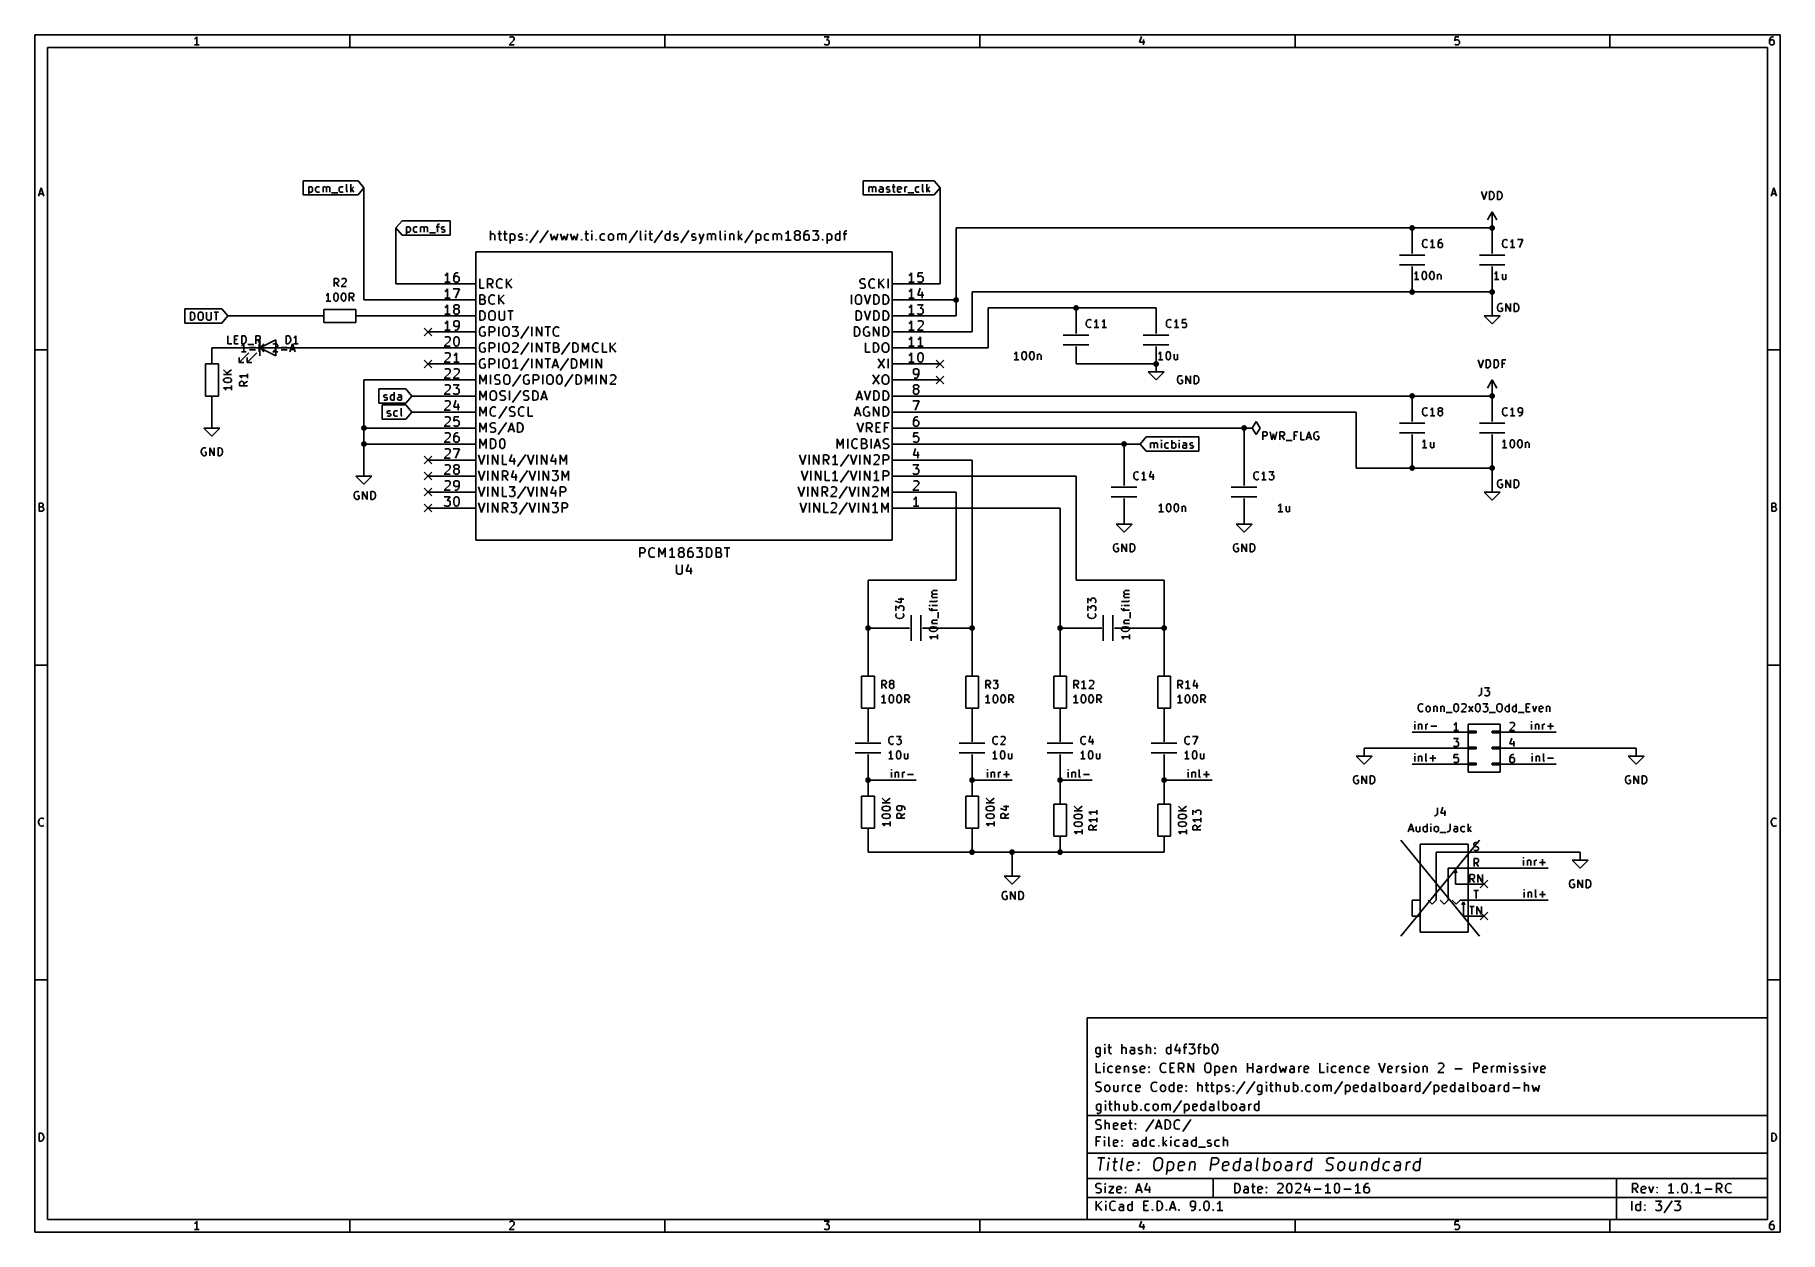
# Model space of a CAD drawing. Extents: x 0.4 to 11.3, y -7.9 to -0.4.
import ezdxf

# ---------------------------------------------------------------- set-up
doc = ezdxf.new("R2010")
doc.units = 0
doc.header["$MEASUREMENT"] = 0
for name, color, linetype in [('BLUE2', 5, 'CONTINUOUS'), ('CYAN2', 4, 'CONTINUOUS'), ('GRAY1', 251, 'CONTINUOUS'), ('GRAY3', 9, 'CONTINUOUS'), ('GREEN3', 91, 'CONTINUOUS'), ('LORANGE', 41, 'CONTINUOUS'), ('LYELLOW', 51, 'CONTINUOUS'), ('MAGENTA2', 6, 'CONTINUOUS'), ('RED2', 1, 'CONTINUOUS'), ('RED3', 11, 'CONTINUOUS'), ('WHITE', 7, 'CONTINUOUS')]:
    doc.layers.add(name, color=color, linetype=linetype)

msp = doc.modelspace()

# ---------------------------------------------------------------- linework, layer by layer
at = {"layer": 'BLUE2', "linetype": 'CONTINUOUS'}
for p, q in [((2.826, -2.226), (2.874, -2.274)), ((2.874, -2.226), (2.826, -2.274)), ((2.826, -2.426), (2.874, -2.474)), ((2.874, -2.426), (2.826, -2.474)), ((6.026, -2.426), (6.074, -2.474)), ((6.074, -2.426), (6.026, -2.474)), ((6.026, -2.526), (6.074, -2.574)), ((6.074, -2.526), (6.026, -2.574)), ((2.826, -3.026), (2.874, -3.074)), ((2.874, -3.026), (2.826, -3.074)), ((2.826, -3.126), (2.874, -3.174)), ((2.874, -3.126), (2.826, -3.174)), ((2.826, -3.226), (2.874, -3.274)), ((2.874, -3.226), (2.826, -3.274)), ((2.826, -3.326), (2.874, -3.374)), ((2.874, -3.326), (2.826, -3.374)), ((9.426, -5.676), (9.474, -5.724)), ((9.474, -5.676), (9.426, -5.724)), ((9.426, -5.876), (9.474, -5.924)), ((9.474, -5.876), (9.426, -5.924))]:
    msp.add_line(p, q, dxfattribs=at)
at = {"layer": 'CYAN2', "linetype": 'CONTINUOUS'}
for p, q in [((9.433, -1.373), (9.45, -1.423)), ((9.45, -1.423), (9.467, -1.373)), ((9.483, -1.423), (9.483, -1.373)), ((9.483, -1.373), (9.495, -1.373)), ((9.495, -1.373), (9.502, -1.375)), ((9.502, -1.375), (9.507, -1.38)), ((9.507, -1.416), (9.502, -1.42)), ((9.507, -1.38), (9.51, -1.385)), ((9.51, -1.411), (9.507, -1.416)), ((9.51, -1.385), (9.512, -1.394)), ((9.512, -1.401), (9.51, -1.411)), ((9.512, -1.394), (9.512, -1.401)), ((9.533, -1.423), (9.533, -1.373)), ((9.533, -1.373), (9.545, -1.373)), ((9.545, -1.373), (9.552, -1.375)), ((9.552, -1.375), (9.557, -1.38)), ((9.557, -1.416), (9.552, -1.42)), ((9.557, -1.38), (9.56, -1.385)), ((9.56, -1.411), (9.557, -1.416)), ((9.56, -1.385), (9.562, -1.394)), ((9.562, -1.401), (9.56, -1.411)), ((9.562, -1.394), (9.562, -1.401)), ((9.495, -1.423), (9.483, -1.423)), ((9.502, -1.42), (9.495, -1.423)), ((9.545, -1.423), (9.533, -1.423)), ((9.552, -1.42), (9.545, -1.423)), ((9.064, -1.694), (9.066, -1.685)), ((9.064, -1.701), (9.064, -1.694)), ((9.066, -1.711), (9.064, -1.701)), ((9.066, -1.685), (9.069, -1.68)), ((9.069, -1.716), (9.066, -1.711)), ((9.069, -1.68), (9.073, -1.675)), ((9.073, -1.72), (9.069, -1.716)), ((9.073, -1.675), (9.081, -1.673)), ((9.081, -1.723), (9.073, -1.72)), ((9.081, -1.673), (9.085, -1.673)), ((9.085, -1.723), (9.081, -1.723)), ((9.085, -1.673), (9.092, -1.675)), ((9.092, -1.72), (9.085, -1.723)), ((9.092, -1.675), (9.095, -1.678)), ((9.095, -1.718), (9.092, -1.72)), ((9.119, -1.685), (9.114, -1.687)), ((9.142, -1.723), (9.114, -1.723)), ((9.123, -1.68), (9.119, -1.685)), ((9.128, -1.673), (9.123, -1.68)), ((9.128, -1.723), (9.128, -1.673)), ((9.164, -1.685), (9.162, -1.694)), ((9.162, -1.694), (9.162, -1.713)), ((9.164, -1.697), (9.162, -1.701)), ((9.162, -1.713), (9.164, -1.718)), ((9.169, -1.678), (9.164, -1.685)), ((9.166, -1.694), (9.164, -1.697)), ((9.164, -1.718), (9.166, -1.72)), ((9.171, -1.692), (9.166, -1.694)), ((9.166, -1.72), (9.171, -1.723)), ((9.171, -1.675), (9.169, -1.678)), ((9.176, -1.673), (9.171, -1.675)), ((9.181, -1.692), (9.171, -1.692)), ((9.171, -1.723), (9.181, -1.723)), ((9.185, -1.673), (9.176, -1.673)), ((9.185, -1.694), (9.181, -1.692)), ((9.181, -1.723), (9.185, -1.72)), ((9.188, -1.697), (9.185, -1.694)), ((9.185, -1.72), (9.188, -1.718)), ((9.19, -1.701), (9.188, -1.697)), ((9.188, -1.718), (9.19, -1.713)), ((9.19, -1.713), (9.19, -1.701)), ((9.564, -1.694), (9.566, -1.685)), ((9.564, -1.701), (9.564, -1.694)), ((9.566, -1.711), (9.564, -1.701)), ((9.566, -1.685), (9.569, -1.68)), ((9.569, -1.716), (9.566, -1.711)), ((9.569, -1.68), (9.573, -1.675)), ((9.573, -1.72), (9.569, -1.716)), ((9.573, -1.675), (9.581, -1.673)), ((9.581, -1.723), (9.573, -1.72)), ((9.581, -1.673), (9.585, -1.673)), ((9.585, -1.723), (9.581, -1.723)), ((9.585, -1.673), (9.592, -1.675)), ((9.592, -1.72), (9.585, -1.723)), ((9.592, -1.675), (9.595, -1.678)), ((9.595, -1.718), (9.592, -1.72)), ((9.619, -1.685), (9.614, -1.687)), ((9.642, -1.723), (9.614, -1.723)), ((9.623, -1.68), (9.619, -1.685)), ((9.628, -1.673), (9.623, -1.68)), ((9.628, -1.723), (9.628, -1.673)), ((9.659, -1.673), (9.692, -1.673)), ((9.692, -1.673), (9.671, -1.723)), ((2.263, -1.966), (2.263, -1.916)), ((2.263, -1.916), (2.282, -1.916)), ((2.282, -1.942), (2.263, -1.942)), ((2.292, -1.966), (2.275, -1.942)), ((2.282, -1.916), (2.287, -1.918)), ((2.287, -1.94), (2.282, -1.942)), ((2.287, -1.918), (2.289, -1.921)), ((2.289, -1.937), (2.287, -1.94)), ((2.289, -1.921), (2.292, -1.925)), ((2.292, -1.932), (2.289, -1.937)), ((2.292, -1.925), (2.292, -1.932)), ((2.337, -1.937), (2.308, -1.966)), ((2.311, -1.921), (2.313, -1.918)), ((2.313, -1.918), (2.318, -1.916)), ((2.318, -1.916), (2.33, -1.916)), ((2.33, -1.916), (2.335, -1.918)), ((2.335, -1.918), (2.337, -1.921)), ((2.337, -1.921), (2.339, -1.925)), ((2.339, -1.93), (2.337, -1.937)), ((2.339, -1.925), (2.339, -1.93)), ((3.174, -1.977), (3.174, -1.918)), ((3.222, -1.977), (3.222, -1.918)), ((3.222, -1.918), (3.244, -1.918)), ((3.244, -1.949), (3.222, -1.949)), ((3.256, -1.977), (3.236, -1.949)), ((3.244, -1.918), (3.25, -1.921)), ((3.25, -1.946), (3.244, -1.949)), ((3.25, -1.921), (3.253, -1.924)), ((3.253, -1.944), (3.25, -1.946)), ((3.253, -1.924), (3.256, -1.93)), ((3.256, -1.938), (3.253, -1.944)), ((3.256, -1.93), (3.256, -1.938)), ((3.278, -1.944), (3.281, -1.932)), ((3.278, -1.952), (3.278, -1.944)), ((3.281, -1.963), (3.278, -1.952)), ((3.281, -1.932), (3.284, -1.927)), ((3.284, -1.927), (3.289, -1.921)), ((3.289, -1.921), (3.298, -1.918)), ((3.298, -1.918), (3.303, -1.918)), ((3.303, -1.918), (3.312, -1.921)), ((3.312, -1.921), (3.315, -1.924)), ((3.34, -1.977), (3.34, -1.918)), ((3.374, -1.918), (3.34, -1.952)), ((3.374, -1.977), (3.348, -1.944)), ((5.549, -1.93), (5.552, -1.924)), ((5.549, -1.935), (5.549, -1.93)), ((5.552, -1.941), (5.549, -1.935)), ((5.552, -1.924), (5.555, -1.921)), ((5.555, -1.944), (5.552, -1.941)), ((5.555, -1.921), (5.56, -1.918)), ((5.56, -1.946), (5.555, -1.944)), ((5.56, -1.918), (5.574, -1.918)), ((5.571, -1.949), (5.56, -1.946)), ((5.577, -1.952), (5.571, -1.949)), ((5.574, -1.918), (5.583, -1.921)), ((5.58, -1.955), (5.577, -1.952)), ((5.583, -1.96), (5.58, -1.955)), ((5.583, -1.966), (5.583, -1.96)), ((5.605, -1.944), (5.608, -1.932)), ((5.605, -1.952), (5.605, -1.944)), ((5.608, -1.963), (5.605, -1.952)), ((5.608, -1.932), (5.611, -1.927)), ((5.611, -1.927), (5.616, -1.921)), ((5.616, -1.921), (5.625, -1.918)), ((5.625, -1.918), (5.63, -1.918)), ((5.63, -1.918), (5.639, -1.921)), ((5.639, -1.921), (5.642, -1.924)), ((5.667, -1.977), (5.667, -1.918)), ((5.701, -1.918), (5.667, -1.952)), ((5.701, -1.977), (5.675, -1.944)), ((5.726, -1.977), (5.726, -1.918)), ((9.019, -1.885), (9.014, -1.887)), ((9.042, -1.923), (9.014, -1.923)), ((9.023, -1.88), (9.019, -1.885)), ((9.028, -1.873), (9.023, -1.88)), ((9.028, -1.923), (9.028, -1.873)), ((9.062, -1.892), (9.064, -1.882)), ((9.062, -1.904), (9.062, -1.892)), ((9.064, -1.913), (9.062, -1.904)), ((9.064, -1.882), (9.066, -1.878)), ((9.066, -1.918), (9.064, -1.913)), ((9.066, -1.878), (9.069, -1.875)), ((9.069, -1.92), (9.066, -1.918)), ((9.069, -1.875), (9.073, -1.873)), ((9.073, -1.923), (9.069, -1.92)), ((9.073, -1.873), (9.078, -1.873)), ((9.078, -1.923), (9.073, -1.923)), ((9.078, -1.873), (9.083, -1.875)), ((9.083, -1.92), (9.078, -1.923)), ((9.083, -1.875), (9.085, -1.878)), ((9.085, -1.918), (9.083, -1.92)), ((9.085, -1.878), (9.088, -1.882)), ((9.088, -1.913), (9.085, -1.918)), ((9.088, -1.882), (9.09, -1.892)), ((9.09, -1.904), (9.088, -1.913)), ((9.09, -1.892), (9.09, -1.904)), ((9.109, -1.892), (9.112, -1.882)), ((9.109, -1.904), (9.109, -1.892)), ((9.112, -1.913), (9.109, -1.904)), ((9.112, -1.882), (9.114, -1.878)), ((9.114, -1.918), (9.112, -1.913)), ((9.114, -1.878), (9.116, -1.875)), ((9.116, -1.92), (9.114, -1.918)), ((9.116, -1.875), (9.121, -1.873)), ((9.121, -1.923), (9.116, -1.92)), ((9.121, -1.873), (9.126, -1.873)), ((9.126, -1.923), (9.121, -1.923)), ((9.126, -1.873), (9.131, -1.875)), ((9.131, -1.92), (9.126, -1.923)), ((9.131, -1.875), (9.133, -1.878)), ((9.133, -1.918), (9.131, -1.92)), ((9.133, -1.878), (9.135, -1.882)), ((9.135, -1.913), (9.133, -1.918)), ((9.135, -1.882), (9.138, -1.892)), ((9.138, -1.904), (9.135, -1.913)), ((9.138, -1.892), (9.138, -1.904)), ((9.159, -1.889), (9.159, -1.923)), ((9.159, -1.894), (9.162, -1.892)), ((9.162, -1.892), (9.166, -1.889)), ((9.166, -1.889), (9.173, -1.889)), ((9.173, -1.889), (9.178, -1.892)), ((9.178, -1.892), (9.181, -1.897)), ((9.181, -1.897), (9.181, -1.923)), ((9.519, -1.885), (9.514, -1.887)), ((9.542, -1.923), (9.514, -1.923)), ((9.523, -1.88), (9.519, -1.885)), ((9.528, -1.873), (9.523, -1.88)), ((9.528, -1.923), (9.528, -1.873)), ((9.564, -1.889), (9.564, -1.916)), ((9.564, -1.916), (9.566, -1.92)), ((9.566, -1.92), (9.571, -1.923)), ((9.571, -1.923), (9.578, -1.923)), ((9.578, -1.923), (9.583, -1.92)), ((9.583, -1.92), (9.585, -1.918)), ((9.585, -1.889), (9.585, -1.923)), ((2.218, -2.019), (2.213, -2.021)), ((2.242, -2.057), (2.213, -2.057)), ((2.223, -2.014), (2.218, -2.019)), ((2.227, -2.007), (2.223, -2.014)), ((2.227, -2.057), (2.227, -2.007)), ((2.261, -2.026), (2.263, -2.016)), ((2.261, -2.038), (2.261, -2.026)), ((2.263, -2.047), (2.261, -2.038)), ((2.263, -2.016), (2.265, -2.012)), ((2.265, -2.052), (2.263, -2.047)), ((2.265, -2.012), (2.268, -2.009)), ((2.268, -2.054), (2.265, -2.052)), ((2.268, -2.009), (2.273, -2.007)), ((2.273, -2.057), (2.268, -2.054)), ((2.273, -2.007), (2.277, -2.007)), ((2.277, -2.057), (2.273, -2.057)), ((2.277, -2.007), (2.282, -2.009)), ((2.282, -2.054), (2.277, -2.057)), ((2.282, -2.009), (2.285, -2.012)), ((2.285, -2.052), (2.282, -2.054)), ((2.285, -2.012), (2.287, -2.016)), ((2.287, -2.047), (2.285, -2.052)), ((2.287, -2.016), (2.289, -2.026)), ((2.289, -2.038), (2.287, -2.047)), ((2.289, -2.026), (2.289, -2.038)), ((2.308, -1.966), (2.339, -1.966)), ((2.308, -2.026), (2.311, -2.016)), ((2.308, -2.038), (2.308, -2.026)), ((2.311, -2.047), (2.308, -2.038)), ((2.311, -2.016), (2.313, -2.012)), ((2.313, -2.052), (2.311, -2.047)), ((2.313, -2.012), (2.315, -2.009)), ((2.315, -2.054), (2.313, -2.052)), ((2.315, -2.009), (2.32, -2.007)), ((2.32, -2.057), (2.315, -2.054)), ((2.32, -2.007), (2.325, -2.007)), ((2.325, -2.057), (2.32, -2.057)), ((2.325, -2.007), (2.33, -2.009)), ((2.33, -2.054), (2.325, -2.057)), ((2.33, -2.009), (2.332, -2.012)), ((2.332, -2.052), (2.33, -2.054)), ((2.332, -2.012), (2.335, -2.016)), ((2.335, -2.047), (2.332, -2.052)), ((2.335, -2.016), (2.337, -2.026)), ((2.337, -2.038), (2.335, -2.047)), ((2.337, -2.026), (2.337, -2.038)), ((2.358, -2.057), (2.358, -2.007)), ((2.358, -2.007), (2.377, -2.007)), ((2.377, -2.033), (2.358, -2.033)), ((2.387, -2.057), (2.37, -2.033)), ((2.377, -2.007), (2.382, -2.009)), ((2.382, -2.031), (2.377, -2.033)), ((2.382, -2.009), (2.385, -2.012)), ((2.385, -2.028), (2.382, -2.031)), ((2.385, -2.012), (2.387, -2.016)), ((2.387, -2.023), (2.385, -2.028)), ((2.387, -2.016), (2.387, -2.023)), ((3.202, -1.977), (3.174, -1.977)), ((3.174, -2.077), (3.174, -2.018)), ((3.174, -2.018), (3.194, -2.018)), ((3.194, -2.046), (3.174, -2.046)), ((3.194, -2.018), (3.199, -2.021)), ((3.199, -2.044), (3.194, -2.046)), ((3.194, -2.046), (3.202, -2.049)), ((3.199, -2.021), (3.202, -2.024)), ((3.202, -2.041), (3.199, -2.044)), ((3.202, -2.024), (3.205, -2.03)), ((3.205, -2.035), (3.202, -2.041)), ((3.202, -2.049), (3.205, -2.052)), ((3.205, -2.072), (3.202, -2.074)), ((3.205, -2.03), (3.205, -2.035)), ((3.205, -2.052), (3.208, -2.058)), ((3.208, -2.066), (3.205, -2.072)), ((3.208, -2.058), (3.208, -2.066)), ((3.23, -2.044), (3.233, -2.032)), ((3.23, -2.052), (3.23, -2.044)), ((3.233, -2.063), (3.23, -2.052)), ((3.233, -2.032), (3.236, -2.027)), ((3.236, -2.069), (3.233, -2.063)), ((3.236, -2.027), (3.241, -2.021)), ((3.241, -2.074), (3.236, -2.069)), ((3.241, -2.021), (3.25, -2.018)), ((3.25, -2.018), (3.256, -2.018)), ((3.256, -2.018), (3.264, -2.021)), ((3.264, -2.021), (3.267, -2.024)), ((3.267, -2.072), (3.264, -2.074)), ((3.284, -1.969), (3.281, -1.963)), ((3.289, -1.974), (3.284, -1.969)), ((3.298, -1.977), (3.289, -1.974)), ((3.292, -2.077), (3.292, -2.018)), ((3.326, -2.018), (3.292, -2.052)), ((3.303, -1.977), (3.298, -1.977)), ((3.326, -2.077), (3.3, -2.044)), ((3.312, -1.974), (3.303, -1.977)), ((3.315, -1.972), (3.312, -1.974)), ((5.496, -2.077), (5.496, -2.018)), ((5.521, -2.038), (5.524, -2.027)), ((5.521, -2.058), (5.521, -2.038)), ((5.524, -2.069), (5.521, -2.058)), ((5.524, -2.027), (5.529, -2.021)), ((5.529, -2.074), (5.524, -2.069)), ((5.529, -2.021), (5.535, -2.018)), ((5.535, -2.018), (5.546, -2.018)), ((5.546, -2.018), (5.552, -2.021)), ((5.549, -1.974), (5.557, -1.977)), ((5.552, -2.021), (5.557, -2.027)), ((5.557, -2.069), (5.552, -2.074)), ((5.557, -1.977), (5.571, -1.977)), ((5.557, -2.027), (5.56, -2.038)), ((5.56, -2.058), (5.557, -2.069)), ((5.56, -2.038), (5.56, -2.058)), ((5.571, -1.977), (5.577, -1.974)), ((5.577, -1.974), (5.58, -1.972)), ((5.577, -2.018), (5.597, -2.077)), ((5.58, -1.972), (5.583, -1.966)), ((5.597, -2.077), (5.616, -2.018)), ((5.611, -1.969), (5.608, -1.963)), ((5.616, -1.974), (5.611, -1.969)), ((5.625, -1.977), (5.616, -1.974)), ((5.63, -1.977), (5.625, -1.977)), ((5.639, -1.974), (5.63, -1.977)), ((5.636, -2.077), (5.636, -2.018)), ((5.636, -2.018), (5.65, -2.018)), ((5.642, -1.972), (5.639, -1.974)), ((5.65, -2.018), (5.659, -2.021)), ((5.659, -2.021), (5.664, -2.027)), ((5.664, -2.069), (5.659, -2.074)), ((5.664, -2.027), (5.667, -2.032)), ((5.667, -2.063), (5.664, -2.069)), ((5.667, -2.032), (5.67, -2.044)), ((5.67, -2.052), (5.667, -2.063)), ((5.67, -2.044), (5.67, -2.052)), ((5.695, -2.077), (5.695, -2.018)), ((5.695, -2.018), (5.709, -2.018)), ((5.709, -2.018), (5.718, -2.021)), ((5.718, -2.021), (5.723, -2.027)), ((5.723, -2.069), (5.718, -2.074)), ((5.723, -2.027), (5.726, -2.032)), ((5.726, -2.063), (5.723, -2.069)), ((5.726, -2.032), (5.729, -2.044)), ((5.729, -2.052), (5.726, -2.063)), ((5.729, -2.044), (5.729, -2.052)), ((3.197, -2.077), (3.174, -2.077)), ((3.174, -2.177), (3.174, -2.118)), ((3.174, -2.118), (3.188, -2.118)), ((3.188, -2.177), (3.174, -2.177)), ((3.188, -2.118), (3.197, -2.121)), ((3.197, -2.174), (3.188, -2.177)), ((3.202, -2.074), (3.197, -2.077)), ((3.197, -2.121), (3.202, -2.127)), ((3.202, -2.169), (3.197, -2.174)), ((3.202, -2.127), (3.205, -2.132)), ((3.205, -2.163), (3.202, -2.169)), ((3.205, -2.132), (3.208, -2.144)), ((3.208, -2.152), (3.205, -2.163)), ((3.208, -2.144), (3.208, -2.152)), ((3.23, -2.138), (3.233, -2.127)), ((3.23, -2.158), (3.23, -2.138)), ((3.233, -2.169), (3.23, -2.158)), ((3.233, -2.127), (3.239, -2.121)), ((3.239, -2.174), (3.233, -2.169)), ((3.239, -2.121), (3.244, -2.118)), ((3.244, -2.177), (3.239, -2.174)), ((3.25, -2.077), (3.241, -2.074)), ((3.244, -2.118), (3.256, -2.118)), ((3.256, -2.177), (3.244, -2.177)), ((3.256, -2.077), (3.25, -2.077)), ((3.264, -2.074), (3.256, -2.077)), ((3.256, -2.118), (3.261, -2.121)), ((3.261, -2.174), (3.256, -2.177)), ((3.261, -2.121), (3.267, -2.127)), ((3.267, -2.169), (3.261, -2.174)), ((3.267, -2.127), (3.27, -2.138)), ((3.27, -2.158), (3.267, -2.169)), ((3.27, -2.138), (3.27, -2.158)), ((3.295, -2.118), (3.295, -2.166)), ((3.295, -2.166), (3.298, -2.172)), ((3.298, -2.172), (3.3, -2.174)), ((3.3, -2.174), (3.306, -2.177)), ((3.306, -2.177), (3.317, -2.177)), ((3.317, -2.177), (3.323, -2.174)), ((3.323, -2.174), (3.326, -2.172)), ((3.326, -2.172), (3.329, -2.166)), ((3.329, -2.166), (3.329, -2.118)), ((3.348, -2.118), (3.382, -2.118)), ((3.365, -2.177), (3.365, -2.118)), ((5.526, -2.177), (5.526, -2.118)), ((5.526, -2.118), (5.541, -2.118)), ((5.541, -2.177), (5.526, -2.177)), ((5.535, -2.077), (5.529, -2.074)), ((5.546, -2.077), (5.535, -2.077)), ((5.541, -2.118), (5.549, -2.121)), ((5.549, -2.174), (5.541, -2.177)), ((5.552, -2.074), (5.546, -2.077)), ((5.549, -2.121), (5.555, -2.127)), ((5.555, -2.169), (5.549, -2.174)), ((5.555, -2.127), (5.557, -2.132)), ((5.557, -2.163), (5.555, -2.169)), ((5.557, -2.132), (5.56, -2.144)), ((5.56, -2.152), (5.557, -2.163)), ((5.56, -2.144), (5.56, -2.152)), ((5.577, -2.118), (5.597, -2.177)), ((5.597, -2.177), (5.616, -2.118)), ((5.65, -2.077), (5.636, -2.077)), ((5.636, -2.177), (5.636, -2.118)), ((5.636, -2.118), (5.65, -2.118)), ((5.65, -2.177), (5.636, -2.177)), ((5.659, -2.074), (5.65, -2.077)), ((5.65, -2.118), (5.659, -2.121)), ((5.659, -2.174), (5.65, -2.177)), ((5.659, -2.121), (5.664, -2.127)), ((5.664, -2.169), (5.659, -2.174)), ((5.664, -2.127), (5.667, -2.132)), ((5.667, -2.163), (5.664, -2.169)), ((5.667, -2.132), (5.67, -2.144)), ((5.67, -2.152), (5.667, -2.163)), ((5.67, -2.144), (5.67, -2.152)), ((5.709, -2.077), (5.695, -2.077)), ((5.695, -2.177), (5.695, -2.118)), ((5.695, -2.118), (5.709, -2.118)), ((5.709, -2.177), (5.695, -2.177)), ((5.718, -2.074), (5.709, -2.077)), ((5.709, -2.118), (5.718, -2.121)), ((5.718, -2.174), (5.709, -2.177)), ((5.718, -2.121), (5.723, -2.127)), ((5.723, -2.169), (5.718, -2.174)), ((5.723, -2.127), (5.726, -2.132)), ((5.726, -2.163), (5.723, -2.169)), ((5.726, -2.132), (5.729, -2.144)), ((5.729, -2.152), (5.726, -2.163)), ((5.729, -2.144), (5.729, -2.152)), ((6.966, -2.185), (6.969, -2.18)), ((6.969, -2.18), (6.973, -2.175)), ((6.973, -2.175), (6.981, -2.173)), ((6.981, -2.173), (6.985, -2.173)), ((6.985, -2.173), (6.992, -2.175)), ((6.992, -2.175), (6.995, -2.178)), ((7.023, -2.18), (7.019, -2.185)), ((7.028, -2.173), (7.023, -2.18)), ((7.028, -2.223), (7.028, -2.173)), ((7.071, -2.18), (7.066, -2.185)), ((7.076, -2.173), (7.071, -2.18)), ((7.076, -2.223), (7.076, -2.173)), ((7.466, -2.185), (7.469, -2.18)), ((7.466, -2.185), (7.469, -2.18)), ((7.469, -2.18), (7.473, -2.175)), ((7.469, -2.18), (7.473, -2.175)), ((7.473, -2.175), (7.481, -2.173)), ((7.473, -2.175), (7.481, -2.173)), ((7.481, -2.173), (7.485, -2.173)), ((7.481, -2.173), (7.485, -2.173)), ((7.485, -2.173), (7.492, -2.175)), ((7.485, -2.173), (7.492, -2.175)), ((7.492, -2.175), (7.495, -2.178)), ((7.492, -2.175), (7.495, -2.178)), ((7.523, -2.18), (7.519, -2.185)), ((7.523, -2.18), (7.519, -2.185)), ((7.528, -2.173), (7.523, -2.18)), ((7.528, -2.173), (7.523, -2.18)), ((7.528, -2.223), (7.528, -2.173)), ((7.528, -2.223), (7.528, -2.173)), ((7.564, -2.173), (7.562, -2.197)), ((7.564, -2.173), (7.562, -2.197)), ((7.588, -2.173), (7.564, -2.173)), ((7.588, -2.173), (7.564, -2.173)), ((9.536, -2.085), (9.533, -2.094)), ((9.533, -2.094), (9.533, -2.101)), ((9.533, -2.101), (9.536, -2.111)), ((9.538, -2.08), (9.536, -2.085)), ((9.536, -2.111), (9.538, -2.116)), ((9.543, -2.075), (9.538, -2.08)), ((9.538, -2.116), (9.543, -2.12)), ((9.55, -2.073), (9.543, -2.075)), ((9.543, -2.12), (9.55, -2.123)), ((9.557, -2.073), (9.55, -2.073)), ((9.55, -2.123), (9.555, -2.123)), ((9.564, -2.101), (9.555, -2.101)), ((9.555, -2.123), (9.562, -2.12)), ((9.562, -2.075), (9.557, -2.073)), ((9.562, -2.12), (9.564, -2.118)), ((9.564, -2.118), (9.564, -2.101)), ((9.586, -2.123), (9.586, -2.073)), ((9.586, -2.073), (9.614, -2.123)), ((9.614, -2.123), (9.614, -2.073)), ((9.638, -2.123), (9.638, -2.073)), ((9.638, -2.073), (9.65, -2.073)), ((9.65, -2.123), (9.638, -2.123)), ((9.65, -2.073), (9.657, -2.075)), ((9.657, -2.12), (9.65, -2.123)), ((9.657, -2.075), (9.662, -2.08)), ((9.662, -2.116), (9.657, -2.12)), ((9.662, -2.08), (9.664, -2.085)), ((9.664, -2.111), (9.662, -2.116)), ((9.664, -2.085), (9.667, -2.094)), ((9.667, -2.101), (9.664, -2.111)), ((9.667, -2.094), (9.667, -2.101)), ((1.6, -2.323), (1.6, -2.273)), ((1.6, -2.323), (1.6, -2.273)), ((1.64, -2.323), (1.64, -2.273)), ((1.64, -2.273), (1.664, -2.273)), ((1.64, -2.323), (1.64, -2.273)), ((1.64, -2.273), (1.664, -2.273)), ((1.686, -2.323), (1.686, -2.273)), ((1.686, -2.273), (1.698, -2.273)), ((1.686, -2.323), (1.686, -2.273)), ((1.686, -2.273), (1.698, -2.273)), ((1.698, -2.273), (1.705, -2.275)), ((1.698, -2.273), (1.705, -2.275)), ((1.705, -2.275), (1.71, -2.28)), ((1.705, -2.275), (1.71, -2.28)), ((1.71, -2.28), (1.712, -2.285)), ((1.71, -2.28), (1.712, -2.285)), ((1.712, -2.285), (1.714, -2.294)), ((1.712, -2.285), (1.714, -2.294)), ((1.774, -2.323), (1.774, -2.273)), ((1.774, -2.273), (1.793, -2.273)), ((1.774, -2.323), (1.774, -2.273)), ((1.774, -2.273), (1.793, -2.273)), ((1.793, -2.273), (1.798, -2.275)), ((1.793, -2.273), (1.798, -2.275)), ((1.798, -2.275), (1.8, -2.278)), ((1.798, -2.275), (1.8, -2.278)), ((1.8, -2.278), (1.802, -2.282)), ((1.8, -2.278), (1.802, -2.282)), ((1.802, -2.289), (1.8, -2.294)), ((1.802, -2.289), (1.8, -2.294)), ((1.802, -2.282), (1.802, -2.289)), ((1.802, -2.282), (1.802, -2.289)), ((1.963, -2.323), (1.963, -2.273)), ((1.963, -2.273), (1.975, -2.273)), ((1.963, -2.323), (1.963, -2.273)), ((1.963, -2.273), (1.975, -2.273)), ((1.975, -2.273), (1.982, -2.275)), ((1.975, -2.273), (1.982, -2.275)), ((1.982, -2.275), (1.987, -2.28)), ((1.982, -2.275), (1.987, -2.28)), ((1.987, -2.28), (1.989, -2.285)), ((1.987, -2.28), (1.989, -2.285)), ((1.989, -2.285), (1.992, -2.294)), ((1.989, -2.285), (1.992, -2.294)), ((2.015, -2.285), (2.011, -2.287)), ((2.015, -2.285), (2.011, -2.287)), ((2.02, -2.28), (2.015, -2.285)), ((2.02, -2.28), (2.015, -2.285)), ((2.025, -2.273), (2.02, -2.28)), ((2.025, -2.273), (2.02, -2.28)), ((2.025, -2.323), (2.025, -2.273)), ((2.025, -2.323), (2.025, -2.273)), ((3.174, -2.232), (3.171, -2.244)), ((3.171, -2.244), (3.171, -2.252)), ((3.171, -2.252), (3.174, -2.263)), ((3.177, -2.227), (3.174, -2.232)), ((3.174, -2.263), (3.177, -2.269)), ((3.182, -2.221), (3.177, -2.227)), ((3.177, -2.269), (3.182, -2.274)), ((3.191, -2.218), (3.182, -2.221)), ((3.182, -2.274), (3.191, -2.277)), ((3.199, -2.218), (3.191, -2.218)), ((3.191, -2.277), (3.197, -2.277)), ((3.208, -2.252), (3.197, -2.252)), ((3.197, -2.277), (3.205, -2.274)), ((3.205, -2.221), (3.199, -2.218)), ((3.205, -2.274), (3.208, -2.272)), ((3.208, -2.272), (3.208, -2.252)), ((3.233, -2.277), (3.233, -2.218)), ((3.233, -2.218), (3.256, -2.218)), ((3.256, -2.249), (3.233, -2.249)), ((3.256, -2.218), (3.261, -2.221)), ((3.261, -2.246), (3.256, -2.249)), ((3.261, -2.221), (3.264, -2.224)), ((3.264, -2.244), (3.261, -2.246)), ((3.264, -2.224), (3.267, -2.23)), ((3.267, -2.238), (3.264, -2.244)), ((3.267, -2.23), (3.267, -2.238)), ((3.292, -2.277), (3.292, -2.218)), ((3.317, -2.238), (3.32, -2.227)), ((3.317, -2.258), (3.317, -2.238)), ((3.32, -2.269), (3.317, -2.258)), ((3.32, -2.227), (3.326, -2.221)), ((3.326, -2.274), (3.32, -2.269)), ((3.326, -2.221), (3.331, -2.218)), ((3.331, -2.277), (3.326, -2.274)), ((3.331, -2.218), (3.343, -2.218)), ((3.343, -2.277), (3.331, -2.277)), ((3.343, -2.218), (3.348, -2.221)), ((3.348, -2.274), (3.343, -2.277)), ((3.348, -2.221), (3.354, -2.227)), ((3.354, -2.269), (3.348, -2.274)), ((3.354, -2.227), (3.357, -2.238)), ((3.357, -2.258), (3.354, -2.269)), ((3.357, -2.238), (3.357, -2.258)), ((3.376, -2.218), (3.413, -2.218)), ((3.379, -2.274), (3.376, -2.272)), ((3.385, -2.277), (3.379, -2.274)), ((3.402, -2.277), (3.385, -2.277)), ((3.413, -2.218), (3.393, -2.241)), ((3.393, -2.241), (3.402, -2.241)), ((3.402, -2.241), (3.407, -2.244)), ((3.407, -2.274), (3.402, -2.277)), ((3.407, -2.244), (3.41, -2.246)), ((3.41, -2.272), (3.407, -2.274)), ((3.41, -2.246), (3.413, -2.252)), ((3.413, -2.266), (3.41, -2.272)), ((3.413, -2.252), (3.413, -2.266)), ((3.48, -2.215), (3.43, -2.291)), ((3.5, -2.277), (3.5, -2.218)), ((3.528, -2.277), (3.528, -2.218)), ((3.528, -2.218), (3.562, -2.277)), ((3.562, -2.277), (3.562, -2.218)), ((3.581, -2.218), (3.615, -2.218)), ((3.598, -2.277), (3.598, -2.218)), ((3.632, -2.244), (3.635, -2.232)), ((3.632, -2.252), (3.632, -2.244)), ((3.635, -2.263), (3.632, -2.252)), ((3.635, -2.232), (3.638, -2.227)), ((3.638, -2.269), (3.635, -2.263)), ((3.638, -2.227), (3.643, -2.221)), ((3.643, -2.274), (3.638, -2.269)), ((3.643, -2.221), (3.652, -2.218)), ((3.652, -2.277), (3.643, -2.274)), ((3.652, -2.218), (3.657, -2.218)), ((3.657, -2.277), (3.652, -2.277)), ((3.657, -2.218), (3.666, -2.221)), ((3.666, -2.274), (3.657, -2.277)), ((3.666, -2.221), (3.669, -2.224)), ((3.669, -2.272), (3.666, -2.274)), ((5.515, -2.277), (5.515, -2.218)), ((5.515, -2.218), (5.529, -2.218)), ((5.529, -2.277), (5.515, -2.277)), ((5.529, -2.218), (5.538, -2.221)), ((5.538, -2.274), (5.529, -2.277)), ((5.538, -2.221), (5.543, -2.227)), ((5.543, -2.269), (5.538, -2.274)), ((5.543, -2.227), (5.546, -2.232)), ((5.546, -2.263), (5.543, -2.269)), ((5.546, -2.232), (5.549, -2.244)), ((5.549, -2.252), (5.546, -2.263)), ((5.549, -2.244), (5.549, -2.252)), ((5.574, -2.232), (5.571, -2.244)), ((5.571, -2.244), (5.571, -2.252)), ((5.571, -2.252), (5.574, -2.263)), ((5.577, -2.227), (5.574, -2.232)), ((5.574, -2.263), (5.577, -2.269)), ((5.583, -2.221), (5.577, -2.227)), ((5.577, -2.269), (5.583, -2.274)), ((5.591, -2.218), (5.583, -2.221)), ((5.583, -2.274), (5.591, -2.277)), ((5.6, -2.218), (5.591, -2.218)), ((5.591, -2.277), (5.597, -2.277)), ((5.608, -2.252), (5.597, -2.252)), ((5.597, -2.277), (5.605, -2.274)), ((5.605, -2.221), (5.6, -2.218)), ((5.605, -2.274), (5.608, -2.272)), ((5.608, -2.272), (5.608, -2.252)), ((5.633, -2.277), (5.633, -2.218)), ((5.633, -2.218), (5.667, -2.277)), ((5.667, -2.277), (5.667, -2.218)), ((5.695, -2.277), (5.695, -2.218)), ((5.695, -2.218), (5.709, -2.218)), ((5.709, -2.277), (5.695, -2.277)), ((5.709, -2.218), (5.718, -2.221)), ((5.718, -2.274), (5.709, -2.277)), ((5.718, -2.221), (5.723, -2.227)), ((5.723, -2.269), (5.718, -2.274)), ((5.723, -2.227), (5.726, -2.232)), ((5.726, -2.263), (5.723, -2.269)), ((5.726, -2.232), (5.729, -2.244)), ((5.729, -2.252), (5.726, -2.263)), ((5.729, -2.244), (5.729, -2.252)), ((6.964, -2.194), (6.966, -2.185)), ((6.964, -2.201), (6.964, -2.194)), ((6.966, -2.211), (6.964, -2.201)), ((6.969, -2.216), (6.966, -2.211)), ((6.973, -2.22), (6.969, -2.216)), ((6.981, -2.223), (6.973, -2.22)), ((6.985, -2.223), (6.981, -2.223)), ((6.992, -2.22), (6.985, -2.223)), ((6.995, -2.218), (6.992, -2.22)), ((7.019, -2.185), (7.014, -2.187)), ((7.042, -2.223), (7.014, -2.223)), ((7.066, -2.185), (7.062, -2.187)), ((7.09, -2.223), (7.062, -2.223)), ((7.464, -2.194), (7.466, -2.185)), ((7.464, -2.194), (7.466, -2.185)), ((7.464, -2.201), (7.464, -2.194)), ((7.464, -2.201), (7.464, -2.194)), ((7.466, -2.211), (7.464, -2.201)), ((7.466, -2.211), (7.464, -2.201)), ((7.469, -2.216), (7.466, -2.211)), ((7.469, -2.216), (7.466, -2.211)), ((7.473, -2.22), (7.469, -2.216)), ((7.473, -2.22), (7.469, -2.216)), ((7.481, -2.223), (7.473, -2.22)), ((7.481, -2.223), (7.473, -2.22)), ((7.485, -2.223), (7.481, -2.223)), ((7.485, -2.223), (7.481, -2.223)), ((7.492, -2.22), (7.485, -2.223)), ((7.492, -2.22), (7.485, -2.223)), ((7.495, -2.218), (7.492, -2.22)), ((7.495, -2.218), (7.492, -2.22)), ((7.519, -2.185), (7.514, -2.187)), ((7.519, -2.185), (7.514, -2.187)), ((7.542, -2.223), (7.514, -2.223)), ((7.542, -2.223), (7.514, -2.223)), ((7.562, -2.197), (7.564, -2.194)), ((7.562, -2.197), (7.564, -2.194)), ((7.564, -2.22), (7.562, -2.218)), ((7.564, -2.22), (7.562, -2.218)), ((7.564, -2.194), (7.569, -2.192)), ((7.564, -2.194), (7.569, -2.192)), ((7.569, -2.223), (7.564, -2.22)), ((7.569, -2.223), (7.564, -2.22)), ((7.569, -2.192), (7.581, -2.192)), ((7.569, -2.192), (7.581, -2.192)), ((7.581, -2.223), (7.569, -2.223)), ((7.581, -2.223), (7.569, -2.223)), ((7.581, -2.192), (7.585, -2.194)), ((7.581, -2.192), (7.585, -2.194)), ((7.585, -2.22), (7.581, -2.223)), ((7.585, -2.22), (7.581, -2.223)), ((7.585, -2.194), (7.588, -2.197)), ((7.585, -2.194), (7.588, -2.197)), ((7.588, -2.218), (7.585, -2.22)), ((7.588, -2.218), (7.585, -2.22)), ((7.588, -2.197), (7.59, -2.201)), ((7.588, -2.197), (7.59, -2.201)), ((7.59, -2.213), (7.588, -2.218)), ((7.59, -2.213), (7.588, -2.218)), ((7.59, -2.201), (7.59, -2.213)), ((7.59, -2.201), (7.59, -2.213)), ((1.624, -2.323), (1.6, -2.323)), ((1.624, -2.323), (1.6, -2.323)), ((1.64, -2.297), (1.657, -2.297)), ((1.64, -2.297), (1.657, -2.297)), ((1.664, -2.323), (1.64, -2.323)), ((1.664, -2.323), (1.64, -2.323)), ((1.698, -2.323), (1.686, -2.323)), ((1.698, -2.323), (1.686, -2.323)), ((1.705, -2.32), (1.698, -2.323)), ((1.705, -2.32), (1.698, -2.323)), ((1.71, -2.316), (1.705, -2.32)), ((1.71, -2.316), (1.705, -2.32)), ((1.712, -2.311), (1.71, -2.316)), ((1.712, -2.311), (1.71, -2.316)), ((1.714, -2.301), (1.712, -2.311)), ((1.714, -2.301), (1.712, -2.311)), ((1.714, -2.294), (1.714, -2.301)), ((1.714, -2.294), (1.714, -2.301)), ((1.724, -2.328), (1.762, -2.328)), ((1.724, -2.328), (1.762, -2.328)), ((1.793, -2.299), (1.774, -2.299)), ((1.793, -2.299), (1.774, -2.299)), ((1.802, -2.323), (1.786, -2.299)), ((1.802, -2.323), (1.786, -2.299)), ((1.798, -2.297), (1.793, -2.299)), ((1.798, -2.297), (1.793, -2.299)), ((1.8, -2.294), (1.798, -2.297)), ((1.8, -2.294), (1.798, -2.297)), ((1.975, -2.323), (1.963, -2.323)), ((1.975, -2.323), (1.963, -2.323)), ((1.982, -2.32), (1.975, -2.323)), ((1.982, -2.32), (1.975, -2.323)), ((1.987, -2.316), (1.982, -2.32)), ((1.987, -2.316), (1.982, -2.32)), ((1.989, -2.311), (1.987, -2.316)), ((1.989, -2.311), (1.987, -2.316)), ((1.992, -2.301), (1.989, -2.311)), ((1.992, -2.301), (1.989, -2.311)), ((1.992, -2.294), (1.992, -2.301)), ((1.992, -2.294), (1.992, -2.301)), ((2.039, -2.323), (2.011, -2.323)), ((2.039, -2.323), (2.011, -2.323)), ((3.174, -2.332), (3.171, -2.344)), ((3.171, -2.344), (3.171, -2.352)), ((3.171, -2.352), (3.174, -2.363)), ((3.177, -2.327), (3.174, -2.332)), ((3.174, -2.363), (3.177, -2.369)), ((3.182, -2.321), (3.177, -2.327)), ((3.177, -2.369), (3.182, -2.374)), ((3.191, -2.318), (3.182, -2.321)), ((3.182, -2.374), (3.191, -2.377)), ((3.199, -2.318), (3.191, -2.318)), ((3.191, -2.377), (3.197, -2.377)), ((3.208, -2.352), (3.197, -2.352)), ((3.197, -2.377), (3.205, -2.374)), ((3.205, -2.321), (3.199, -2.318)), ((3.205, -2.374), (3.208, -2.372)), ((3.208, -2.372), (3.208, -2.352)), ((3.233, -2.377), (3.233, -2.318)), ((3.233, -2.318), (3.256, -2.318)), ((3.256, -2.349), (3.233, -2.349)), ((3.256, -2.318), (3.261, -2.321)), ((3.261, -2.346), (3.256, -2.349)), ((3.261, -2.321), (3.264, -2.324)), ((3.264, -2.344), (3.261, -2.346)), ((3.264, -2.324), (3.267, -2.33)), ((3.267, -2.338), (3.264, -2.344)), ((3.267, -2.33), (3.267, -2.338)), ((3.292, -2.377), (3.292, -2.318)), ((3.317, -2.338), (3.32, -2.327)), ((3.317, -2.358), (3.317, -2.338)), ((3.32, -2.369), (3.317, -2.358)), ((3.32, -2.327), (3.326, -2.321)), ((3.326, -2.374), (3.32, -2.369)), ((3.326, -2.321), (3.331, -2.318)), ((3.331, -2.377), (3.326, -2.374)), ((3.331, -2.318), (3.343, -2.318)), ((3.343, -2.377), (3.331, -2.377)), ((3.343, -2.318), (3.348, -2.321)), ((3.348, -2.374), (3.343, -2.377)), ((3.348, -2.321), (3.354, -2.327)), ((3.354, -2.369), (3.348, -2.374)), ((3.354, -2.327), (3.357, -2.338)), ((3.357, -2.358), (3.354, -2.369)), ((3.357, -2.338), (3.357, -2.358)), ((3.41, -2.344), (3.376, -2.377)), ((3.376, -2.377), (3.413, -2.377)), ((3.379, -2.324), (3.382, -2.321)), ((3.382, -2.321), (3.388, -2.318)), ((3.388, -2.318), (3.402, -2.318)), ((3.402, -2.318), (3.407, -2.321)), ((3.407, -2.321), (3.41, -2.324)), ((3.41, -2.324), (3.413, -2.33)), ((3.413, -2.335), (3.41, -2.344)), ((3.413, -2.33), (3.413, -2.335)), ((3.48, -2.315), (3.43, -2.391)), ((3.5, -2.377), (3.5, -2.318)), ((3.528, -2.377), (3.528, -2.318)), ((3.528, -2.318), (3.562, -2.377)), ((3.562, -2.377), (3.562, -2.318)), ((3.581, -2.318), (3.615, -2.318)), ((3.598, -2.377), (3.598, -2.318)), ((3.635, -2.377), (3.635, -2.318)), ((3.635, -2.318), (3.654, -2.318)), ((3.654, -2.346), (3.635, -2.346)), ((3.657, -2.377), (3.635, -2.377)), ((3.654, -2.318), (3.66, -2.321)), ((3.66, -2.344), (3.654, -2.346)), ((3.654, -2.346), (3.663, -2.349)), ((3.663, -2.374), (3.657, -2.377)), ((3.66, -2.321), (3.663, -2.324)), ((3.663, -2.341), (3.66, -2.344)), ((3.663, -2.324), (3.666, -2.33)), ((3.666, -2.335), (3.663, -2.341)), ((3.663, -2.349), (3.666, -2.352)), ((3.666, -2.372), (3.663, -2.374)), ((3.666, -2.33), (3.666, -2.335)), ((3.666, -2.352), (3.669, -2.358)), ((3.669, -2.366), (3.666, -2.372)), ((3.669, -2.358), (3.669, -2.366)), ((3.736, -2.315), (3.685, -2.391)), ((3.756, -2.377), (3.756, -2.318)), ((3.756, -2.318), (3.77, -2.318)), ((3.77, -2.377), (3.756, -2.377)), ((3.77, -2.318), (3.778, -2.321)), ((3.778, -2.374), (3.77, -2.377)), ((3.778, -2.321), (3.784, -2.327)), ((3.784, -2.369), (3.778, -2.374)), ((3.784, -2.327), (3.787, -2.332)), ((3.787, -2.363), (3.784, -2.369)), ((3.787, -2.332), (3.789, -2.344)), ((3.789, -2.352), (3.787, -2.363)), ((3.789, -2.344), (3.789, -2.352)), ((3.815, -2.377), (3.815, -2.318)), ((3.815, -2.318), (3.834, -2.36)), ((3.834, -2.36), (3.854, -2.318)), ((3.854, -2.318), (3.854, -2.377)), ((3.879, -2.344), (3.882, -2.332)), ((3.879, -2.352), (3.879, -2.344)), ((3.882, -2.363), (3.879, -2.352)), ((3.882, -2.332), (3.885, -2.327)), ((3.885, -2.369), (3.882, -2.363)), ((3.885, -2.327), (3.89, -2.321)), ((3.89, -2.374), (3.885, -2.369)), ((3.89, -2.321), (3.899, -2.318)), ((3.899, -2.377), (3.89, -2.374)), ((3.899, -2.318), (3.905, -2.318)), ((3.905, -2.377), (3.899, -2.377)), ((3.905, -2.318), (3.913, -2.321)), ((3.913, -2.374), (3.905, -2.377)), ((3.913, -2.321), (3.916, -2.324)), ((3.916, -2.372), (3.913, -2.374)), ((3.941, -2.377), (3.941, -2.318)), ((3.969, -2.377), (3.941, -2.377)), ((3.989, -2.377), (3.989, -2.318)), ((4.023, -2.318), (3.989, -2.352)), ((4.023, -2.377), (3.997, -2.344)), ((5.585, -2.377), (5.585, -2.318)), ((5.614, -2.377), (5.585, -2.377)), ((5.633, -2.377), (5.633, -2.318)), ((5.633, -2.318), (5.647, -2.318)), ((5.647, -2.377), (5.633, -2.377)), ((5.647, -2.318), (5.656, -2.321)), ((5.656, -2.374), (5.647, -2.377)), ((5.656, -2.321), (5.661, -2.327)), ((5.661, -2.369), (5.656, -2.374)), ((5.661, -2.327), (5.664, -2.332)), ((5.664, -2.363), (5.661, -2.369)), ((5.664, -2.332), (5.667, -2.344)), ((5.667, -2.352), (5.664, -2.363)), ((5.667, -2.344), (5.667, -2.352)), ((5.689, -2.338), (5.692, -2.327)), ((5.689, -2.358), (5.689, -2.338)), ((5.692, -2.369), (5.689, -2.358)), ((5.692, -2.327), (5.698, -2.321)), ((5.698, -2.374), (5.692, -2.369)), ((5.698, -2.321), (5.703, -2.318)), ((5.703, -2.377), (5.698, -2.374)), ((5.703, -2.318), (5.715, -2.318)), ((5.715, -2.377), (5.703, -2.377)), ((5.715, -2.318), (5.72, -2.321)), ((5.72, -2.374), (5.715, -2.377)), ((5.72, -2.321), (5.726, -2.327)), ((5.726, -2.369), (5.72, -2.374)), ((5.726, -2.327), (5.729, -2.338)), ((5.729, -2.358), (5.726, -2.369)), ((5.729, -2.338), (5.729, -2.358)), ((6.519, -2.385), (6.514, -2.387)), ((6.523, -2.38), (6.519, -2.385)), ((6.528, -2.373), (6.523, -2.38)), ((6.528, -2.423), (6.528, -2.373)), ((6.562, -2.392), (6.564, -2.382)), ((6.562, -2.404), (6.562, -2.392)), ((6.564, -2.382), (6.566, -2.378)), ((6.566, -2.378), (6.569, -2.375)), ((6.569, -2.375), (6.573, -2.373)), ((6.573, -2.373), (6.578, -2.373)), ((6.578, -2.373), (6.583, -2.375)), ((6.583, -2.375), (6.585, -2.378)), ((6.585, -2.378), (6.588, -2.382)), ((6.588, -2.382), (6.59, -2.392)), ((6.59, -2.392), (6.59, -2.404)), ((6.609, -2.392), (6.612, -2.382)), ((6.609, -2.404), (6.609, -2.392)), ((6.612, -2.382), (6.614, -2.378)), ((6.614, -2.378), (6.616, -2.375)), ((6.616, -2.375), (6.621, -2.373)), ((6.621, -2.373), (6.626, -2.373)), ((6.626, -2.373), (6.631, -2.375)), ((6.631, -2.375), (6.633, -2.378)), ((6.633, -2.378), (6.635, -2.382)), ((6.635, -2.382), (6.638, -2.392)), ((6.638, -2.392), (6.638, -2.404)), ((6.659, -2.389), (6.659, -2.423)), ((6.659, -2.394), (6.662, -2.392)), ((6.662, -2.392), (6.666, -2.389)), ((6.666, -2.389), (6.673, -2.389)), ((6.673, -2.389), (6.678, -2.392)), ((6.678, -2.392), (6.681, -2.397)), ((6.681, -2.397), (6.681, -2.423)), ((7.419, -2.385), (7.414, -2.387)), ((7.419, -2.385), (7.414, -2.387)), ((7.423, -2.38), (7.419, -2.385)), ((7.423, -2.38), (7.419, -2.385)), ((7.428, -2.373), (7.423, -2.38)), ((7.428, -2.373), (7.423, -2.38)), ((7.428, -2.423), (7.428, -2.373)), ((7.428, -2.423), (7.428, -2.373)), ((7.462, -2.392), (7.464, -2.382)), ((7.462, -2.392), (7.464, -2.382)), ((7.462, -2.404), (7.462, -2.392)), ((7.462, -2.404), (7.462, -2.392)), ((7.464, -2.382), (7.466, -2.378)), ((7.464, -2.382), (7.466, -2.378)), ((7.466, -2.378), (7.469, -2.375)), ((7.466, -2.378), (7.469, -2.375)), ((7.469, -2.375), (7.473, -2.373)), ((7.469, -2.375), (7.473, -2.373)), ((7.473, -2.373), (7.478, -2.373)), ((7.473, -2.373), (7.478, -2.373)), ((7.478, -2.373), (7.483, -2.375)), ((7.478, -2.373), (7.483, -2.375)), ((7.483, -2.375), (7.485, -2.378)), ((7.483, -2.375), (7.485, -2.378)), ((7.485, -2.378), (7.488, -2.382)), ((7.485, -2.378), (7.488, -2.382)), ((7.488, -2.382), (7.49, -2.392)), ((7.488, -2.382), (7.49, -2.392)), ((7.49, -2.392), (7.49, -2.404)), ((7.49, -2.392), (7.49, -2.404)), ((7.512, -2.389), (7.512, -2.416)), ((7.512, -2.389), (7.512, -2.416)), ((7.533, -2.389), (7.533, -2.423)), ((7.533, -2.389), (7.533, -2.423)), ((1.573, -2.487), (1.601, -2.515)), ((1.573, -2.487), (1.601, -2.515)), ((1.623, -2.487), (1.594, -2.508)), ((1.623, -2.487), (1.594, -2.508)), ((3.174, -2.432), (3.171, -2.444)), ((3.171, -2.444), (3.171, -2.452)), ((3.171, -2.452), (3.174, -2.463)), ((3.177, -2.427), (3.174, -2.432)), ((3.174, -2.463), (3.177, -2.469)), ((3.182, -2.421), (3.177, -2.427)), ((3.177, -2.469), (3.182, -2.474)), ((3.191, -2.418), (3.182, -2.421)), ((3.182, -2.474), (3.191, -2.477)), ((3.199, -2.418), (3.191, -2.418)), ((3.191, -2.477), (3.197, -2.477)), ((3.208, -2.452), (3.197, -2.452)), ((3.197, -2.477), (3.205, -2.474)), ((3.205, -2.421), (3.199, -2.418)), ((3.205, -2.474), (3.208, -2.472)), ((3.208, -2.472), (3.208, -2.452)), ((3.233, -2.477), (3.233, -2.418)), ((3.233, -2.418), (3.256, -2.418)), ((3.256, -2.449), (3.233, -2.449)), ((3.256, -2.418), (3.261, -2.421)), ((3.261, -2.446), (3.256, -2.449)), ((3.261, -2.421), (3.264, -2.424)), ((3.264, -2.444), (3.261, -2.446)), ((3.264, -2.424), (3.267, -2.43)), ((3.267, -2.438), (3.264, -2.444)), ((3.267, -2.43), (3.267, -2.438)), ((3.292, -2.477), (3.292, -2.418)), ((3.317, -2.438), (3.32, -2.427)), ((3.317, -2.458), (3.317, -2.438)), ((3.32, -2.469), (3.317, -2.458)), ((3.32, -2.427), (3.326, -2.421)), ((3.326, -2.474), (3.32, -2.469)), ((3.326, -2.421), (3.331, -2.418)), ((3.331, -2.477), (3.326, -2.474)), ((3.331, -2.418), (3.343, -2.418)), ((3.343, -2.477), (3.331, -2.477)), ((3.343, -2.418), (3.348, -2.421)), ((3.348, -2.474), (3.343, -2.477)), ((3.348, -2.421), (3.354, -2.427)), ((3.354, -2.469), (3.348, -2.474)), ((3.354, -2.427), (3.357, -2.438)), ((3.357, -2.458), (3.354, -2.469)), ((3.357, -2.438), (3.357, -2.458)), ((3.385, -2.432), (3.379, -2.435)), ((3.413, -2.477), (3.379, -2.477)), ((3.39, -2.427), (3.385, -2.432)), ((3.396, -2.418), (3.39, -2.427)), ((3.396, -2.477), (3.396, -2.418)), ((3.48, -2.415), (3.43, -2.491)), ((3.5, -2.477), (3.5, -2.418)), ((3.528, -2.477), (3.528, -2.418)), ((3.528, -2.418), (3.562, -2.477)), ((3.562, -2.477), (3.562, -2.418)), ((3.581, -2.418), (3.615, -2.418)), ((3.598, -2.477), (3.598, -2.418)), ((3.626, -2.477), (3.646, -2.418)), ((3.632, -2.46), (3.66, -2.46)), ((3.646, -2.418), (3.666, -2.477)), ((3.728, -2.415), (3.677, -2.491)), ((3.747, -2.477), (3.747, -2.418)), ((3.747, -2.418), (3.761, -2.418)), ((3.761, -2.477), (3.747, -2.477)), ((3.761, -2.418), (3.77, -2.421)), ((3.77, -2.474), (3.761, -2.477)), ((3.77, -2.421), (3.775, -2.427)), ((3.775, -2.469), (3.77, -2.474)), ((3.775, -2.427), (3.778, -2.432)), ((3.778, -2.463), (3.775, -2.469)), ((3.778, -2.432), (3.781, -2.444)), ((3.781, -2.452), (3.778, -2.463)), ((3.781, -2.444), (3.781, -2.452)), ((3.806, -2.477), (3.806, -2.418)), ((3.806, -2.418), (3.826, -2.46)), ((3.826, -2.46), (3.846, -2.418)), ((3.846, -2.418), (3.846, -2.477)), ((3.874, -2.477), (3.874, -2.418)), ((3.902, -2.477), (3.902, -2.418)), ((3.902, -2.418), (3.935, -2.477)), ((3.935, -2.477), (3.935, -2.418)), ((5.664, -2.418), (5.703, -2.477)), ((5.703, -2.418), (5.664, -2.477)), ((5.726, -2.477), (5.726, -2.418)), ((6.542, -2.423), (6.514, -2.423)), ((6.564, -2.413), (6.562, -2.404)), ((6.566, -2.418), (6.564, -2.413)), ((6.569, -2.42), (6.566, -2.418)), ((6.573, -2.423), (6.569, -2.42)), ((6.578, -2.423), (6.573, -2.423)), ((6.583, -2.42), (6.578, -2.423)), ((6.585, -2.418), (6.583, -2.42)), ((6.588, -2.413), (6.585, -2.418)), ((6.59, -2.404), (6.588, -2.413)), ((6.612, -2.413), (6.609, -2.404)), ((6.614, -2.418), (6.612, -2.413)), ((6.616, -2.42), (6.614, -2.418)), ((6.621, -2.423), (6.616, -2.42)), ((6.626, -2.423), (6.621, -2.423)), ((6.631, -2.42), (6.626, -2.423)), ((6.633, -2.418), (6.631, -2.42)), ((6.635, -2.413), (6.633, -2.418)), ((6.638, -2.404), (6.635, -2.413)), ((7.442, -2.423), (7.414, -2.423)), ((7.442, -2.423), (7.414, -2.423)), ((7.464, -2.413), (7.462, -2.404)), ((7.464, -2.413), (7.462, -2.404)), ((7.466, -2.418), (7.464, -2.413)), ((7.466, -2.418), (7.464, -2.413)), ((7.469, -2.42), (7.466, -2.418)), ((7.469, -2.42), (7.466, -2.418)), ((7.473, -2.423), (7.469, -2.42)), ((7.473, -2.423), (7.469, -2.42)), ((7.478, -2.423), (7.473, -2.423)), ((7.478, -2.423), (7.473, -2.423)), ((7.483, -2.42), (7.478, -2.423)), ((7.483, -2.42), (7.478, -2.423)), ((7.485, -2.418), (7.483, -2.42)), ((7.485, -2.418), (7.483, -2.42)), ((7.488, -2.413), (7.485, -2.418)), ((7.488, -2.413), (7.485, -2.418)), ((7.49, -2.404), (7.488, -2.413)), ((7.49, -2.404), (7.488, -2.413)), ((7.512, -2.416), (7.514, -2.42)), ((7.512, -2.416), (7.514, -2.42)), ((7.514, -2.42), (7.519, -2.423)), ((7.514, -2.42), (7.519, -2.423)), ((7.519, -2.423), (7.526, -2.423)), ((7.519, -2.423), (7.526, -2.423)), ((7.526, -2.423), (7.531, -2.42)), ((7.526, -2.423), (7.531, -2.42)), ((7.531, -2.42), (7.533, -2.418)), ((7.531, -2.42), (7.533, -2.418)), ((9.412, -2.423), (9.429, -2.473)), ((9.429, -2.473), (9.445, -2.423)), ((9.462, -2.473), (9.462, -2.423)), ((9.462, -2.423), (9.474, -2.423)), ((9.474, -2.473), (9.462, -2.473)), ((9.474, -2.423), (9.481, -2.425)), ((9.481, -2.47), (9.474, -2.473)), ((9.481, -2.425), (9.486, -2.43)), ((9.486, -2.466), (9.481, -2.47)), ((9.486, -2.43), (9.488, -2.435)), ((9.488, -2.461), (9.486, -2.466)), ((9.488, -2.435), (9.49, -2.444)), ((9.49, -2.451), (9.488, -2.461)), ((9.49, -2.444), (9.49, -2.451)), ((9.512, -2.473), (9.512, -2.423)), ((9.512, -2.423), (9.524, -2.423)), ((9.524, -2.473), (9.512, -2.473)), ((9.524, -2.423), (9.531, -2.425)), ((9.531, -2.47), (9.524, -2.473)), ((9.531, -2.425), (9.536, -2.43)), ((9.536, -2.466), (9.531, -2.47)), ((9.536, -2.43), (9.538, -2.435)), ((9.538, -2.461), (9.536, -2.466)), ((9.538, -2.435), (9.54, -2.444)), ((9.54, -2.451), (9.538, -2.461)), ((9.54, -2.444), (9.54, -2.451)), ((9.562, -2.473), (9.562, -2.423)), ((9.562, -2.423), (9.586, -2.423)), ((9.579, -2.447), (9.562, -2.447)), ((1.623, -2.515), (1.573, -2.515)), ((1.623, -2.515), (1.573, -2.515)), ((1.573, -2.549), (1.575, -2.544)), ((1.573, -2.549), (1.575, -2.544)), ((1.573, -2.554), (1.573, -2.549)), ((1.573, -2.554), (1.573, -2.549)), ((1.575, -2.558), (1.573, -2.554)), ((1.575, -2.558), (1.573, -2.554)), ((1.623, -2.599), (1.573, -2.599)), ((1.573, -2.599), (1.58, -2.604)), ((1.623, -2.599), (1.573, -2.599)), ((1.573, -2.599), (1.58, -2.604)), ((1.575, -2.544), (1.578, -2.542)), ((1.575, -2.544), (1.578, -2.542)), ((1.578, -2.561), (1.575, -2.558)), ((1.578, -2.561), (1.575, -2.558)), ((1.578, -2.542), (1.582, -2.539)), ((1.578, -2.542), (1.582, -2.539)), ((1.582, -2.563), (1.578, -2.561)), ((1.582, -2.563), (1.578, -2.561)), ((1.58, -2.604), (1.585, -2.608)), ((1.58, -2.604), (1.585, -2.608)), ((1.582, -2.539), (1.592, -2.537)), ((1.582, -2.539), (1.592, -2.537)), ((1.592, -2.565), (1.582, -2.563)), ((1.592, -2.565), (1.582, -2.563)), ((1.585, -2.608), (1.587, -2.613)), ((1.585, -2.608), (1.587, -2.613)), ((1.592, -2.537), (1.604, -2.537)), ((1.592, -2.537), (1.604, -2.537)), ((1.604, -2.565), (1.592, -2.565)), ((1.604, -2.565), (1.592, -2.565)), ((1.604, -2.537), (1.613, -2.539)), ((1.604, -2.537), (1.613, -2.539)), ((1.613, -2.563), (1.604, -2.565)), ((1.613, -2.563), (1.604, -2.565)), ((1.613, -2.539), (1.618, -2.542)), ((1.613, -2.539), (1.618, -2.542)), ((1.618, -2.561), (1.613, -2.563)), ((1.618, -2.561), (1.613, -2.563)), ((1.618, -2.542), (1.62, -2.544)), ((1.618, -2.542), (1.62, -2.544)), ((1.62, -2.558), (1.618, -2.561)), ((1.62, -2.558), (1.618, -2.561)), ((1.62, -2.544), (1.623, -2.549)), ((1.62, -2.544), (1.623, -2.549)), ((1.623, -2.554), (1.62, -2.558)), ((1.623, -2.554), (1.62, -2.558)), ((1.623, -2.549), (1.623, -2.554)), ((1.623, -2.549), (1.623, -2.554)), ((1.623, -2.585), (1.623, -2.613)), ((1.623, -2.585), (1.623, -2.613)), ((1.723, -2.525), (1.673, -2.525)), ((1.673, -2.525), (1.68, -2.53)), ((1.723, -2.525), (1.673, -2.525)), ((1.673, -2.525), (1.68, -2.53)), ((1.673, -2.568), (1.675, -2.563)), ((1.673, -2.568), (1.675, -2.563)), ((1.673, -2.587), (1.673, -2.568)), ((1.673, -2.587), (1.673, -2.568)), ((1.723, -2.587), (1.673, -2.587)), ((1.723, -2.587), (1.673, -2.587)), ((1.675, -2.563), (1.678, -2.561)), ((1.675, -2.563), (1.678, -2.561)), ((1.678, -2.561), (1.682, -2.558)), ((1.678, -2.561), (1.682, -2.558)), ((1.68, -2.53), (1.685, -2.535)), ((1.68, -2.53), (1.685, -2.535)), ((1.682, -2.558), (1.689, -2.558)), ((1.682, -2.558), (1.689, -2.558)), ((1.685, -2.535), (1.687, -2.539)), ((1.685, -2.535), (1.687, -2.539)), ((1.689, -2.558), (1.694, -2.561)), ((1.689, -2.558), (1.694, -2.561)), ((1.694, -2.561), (1.697, -2.563)), ((1.694, -2.561), (1.697, -2.563)), ((1.697, -2.563), (1.699, -2.568)), ((1.697, -2.563), (1.699, -2.568)), ((1.723, -2.558), (1.699, -2.575)), ((1.723, -2.558), (1.699, -2.575)), ((1.699, -2.568), (1.699, -2.587)), ((1.699, -2.568), (1.699, -2.587)), ((1.723, -2.511), (1.723, -2.539)), ((1.723, -2.511), (1.723, -2.539)), ((3.174, -2.577), (3.174, -2.518)), ((3.174, -2.518), (3.194, -2.56)), ((3.194, -2.56), (3.213, -2.518)), ((3.213, -2.518), (3.213, -2.577)), ((3.241, -2.577), (3.241, -2.518)), ((3.267, -2.53), (3.27, -2.524)), ((3.267, -2.535), (3.267, -2.53)), ((3.27, -2.541), (3.267, -2.535)), ((3.267, -2.574), (3.275, -2.577)), ((3.27, -2.524), (3.272, -2.521)), ((3.272, -2.544), (3.27, -2.541)), ((3.272, -2.521), (3.278, -2.518)), ((3.278, -2.546), (3.272, -2.544)), ((3.275, -2.577), (3.289, -2.577)), ((3.278, -2.518), (3.292, -2.518)), ((3.289, -2.549), (3.278, -2.546)), ((3.295, -2.552), (3.289, -2.549)), ((3.289, -2.577), (3.295, -2.574)), ((3.292, -2.518), (3.3, -2.521)), ((3.298, -2.555), (3.295, -2.552)), ((3.295, -2.574), (3.298, -2.572)), ((3.3, -2.56), (3.298, -2.555)), ((3.298, -2.572), (3.3, -2.566)), ((3.3, -2.566), (3.3, -2.56)), ((3.323, -2.538), (3.326, -2.527)), ((3.323, -2.558), (3.323, -2.538)), ((3.326, -2.569), (3.323, -2.558)), ((3.326, -2.527), (3.331, -2.521)), ((3.331, -2.574), (3.326, -2.569)), ((3.331, -2.521), (3.337, -2.518)), ((3.337, -2.577), (3.331, -2.574)), ((3.337, -2.518), (3.348, -2.518)), ((3.348, -2.577), (3.337, -2.577)), ((3.348, -2.518), (3.354, -2.521)), ((3.354, -2.574), (3.348, -2.577)), ((3.354, -2.521), (3.359, -2.527)), ((3.359, -2.569), (3.354, -2.574)), ((3.359, -2.527), (3.362, -2.538)), ((3.362, -2.558), (3.359, -2.569)), ((3.362, -2.538), (3.362, -2.558)), ((3.43, -2.515), (3.379, -2.591)), ((3.43, -2.615), (3.379, -2.691)), ((3.449, -2.532), (3.447, -2.544)), ((3.447, -2.544), (3.447, -2.552)), ((3.447, -2.552), (3.449, -2.563)), ((3.452, -2.527), (3.449, -2.532)), ((3.449, -2.563), (3.452, -2.569)), ((3.458, -2.521), (3.452, -2.527)), ((3.452, -2.569), (3.458, -2.574)), ((3.466, -2.518), (3.458, -2.521)), ((3.458, -2.574), (3.466, -2.577)), ((3.475, -2.518), (3.466, -2.518)), ((3.466, -2.577), (3.472, -2.577)), ((3.483, -2.552), (3.472, -2.552)), ((3.472, -2.577), (3.48, -2.574)), ((3.48, -2.521), (3.475, -2.518)), ((3.48, -2.574), (3.483, -2.572)), ((3.483, -2.572), (3.483, -2.552)), ((3.508, -2.577), (3.508, -2.518)), ((3.508, -2.518), (3.531, -2.518)), ((3.531, -2.549), (3.508, -2.549)), ((3.531, -2.518), (3.536, -2.521)), ((3.536, -2.546), (3.531, -2.549)), ((3.536, -2.521), (3.539, -2.524)), ((3.539, -2.544), (3.536, -2.546)), ((3.539, -2.524), (3.542, -2.53)), ((3.542, -2.538), (3.539, -2.544)), ((3.542, -2.53), (3.542, -2.538)), ((3.567, -2.577), (3.567, -2.518)), ((3.593, -2.538), (3.595, -2.527)), ((3.593, -2.558), (3.593, -2.538)), ((3.595, -2.569), (3.593, -2.558)), ((3.595, -2.527), (3.601, -2.521)), ((3.601, -2.574), (3.595, -2.569)), ((3.601, -2.521), (3.607, -2.518)), ((3.607, -2.577), (3.601, -2.574)), ((3.607, -2.518), (3.618, -2.518)), ((3.618, -2.577), (3.607, -2.577)), ((3.618, -2.518), (3.624, -2.521)), ((3.624, -2.574), (3.618, -2.577)), ((3.624, -2.521), (3.629, -2.527)), ((3.629, -2.569), (3.624, -2.574)), ((3.629, -2.527), (3.632, -2.538)), ((3.632, -2.558), (3.629, -2.569)), ((3.632, -2.538), (3.632, -2.558)), ((3.654, -2.541), (3.657, -2.53)), ((3.654, -2.555), (3.654, -2.541)), ((3.657, -2.566), (3.654, -2.555)), ((3.657, -2.53), (3.66, -2.524)), ((3.66, -2.572), (3.657, -2.566)), ((3.66, -2.524), (3.663, -2.521)), ((3.663, -2.574), (3.66, -2.572)), ((3.663, -2.521), (3.669, -2.518)), ((3.669, -2.577), (3.663, -2.574)), ((3.669, -2.518), (3.674, -2.518)), ((3.674, -2.577), (3.669, -2.577)), ((3.674, -2.518), (3.68, -2.521)), ((3.68, -2.574), (3.674, -2.577)), ((3.68, -2.521), (3.683, -2.524)), ((3.683, -2.572), (3.68, -2.574)), ((3.683, -2.524), (3.685, -2.53)), ((3.685, -2.566), (3.683, -2.572)), ((3.685, -2.53), (3.688, -2.541)), ((3.688, -2.555), (3.685, -2.566)), ((3.688, -2.541), (3.688, -2.555)), ((3.756, -2.515), (3.705, -2.591)), ((3.775, -2.577), (3.775, -2.518)), ((3.775, -2.518), (3.789, -2.518)), ((3.789, -2.577), (3.775, -2.577)), ((3.789, -2.518), (3.798, -2.521)), ((3.798, -2.574), (3.789, -2.577)), ((3.798, -2.521), (3.803, -2.527)), ((3.803, -2.569), (3.798, -2.574)), ((3.803, -2.527), (3.806, -2.532)), ((3.806, -2.563), (3.803, -2.569)), ((3.806, -2.532), (3.809, -2.544)), ((3.809, -2.552), (3.806, -2.563)), ((3.809, -2.544), (3.809, -2.552)), ((3.834, -2.577), (3.834, -2.518)), ((3.834, -2.518), (3.854, -2.56)), ((3.854, -2.56), (3.874, -2.518)), ((3.874, -2.518), (3.874, -2.577)), ((3.902, -2.577), (3.902, -2.518)), ((3.93, -2.577), (3.93, -2.518)), ((3.93, -2.518), (3.964, -2.577)), ((3.964, -2.577), (3.964, -2.518)), ((4.02, -2.544), (3.986, -2.577)), ((3.986, -2.577), (4.023, -2.577)), ((3.989, -2.524), (3.992, -2.521)), ((3.992, -2.521), (3.997, -2.518)), ((3.997, -2.518), (4.011, -2.518)), ((4.011, -2.518), (4.017, -2.521)), ((4.017, -2.521), (4.02, -2.524)), ((4.02, -2.524), (4.023, -2.53)), ((4.023, -2.535), (4.02, -2.544)), ((4.023, -2.53), (4.023, -2.535)), ((5.63, -2.518), (5.67, -2.577)), ((5.67, -2.518), (5.63, -2.577)), ((5.689, -2.538), (5.692, -2.527)), ((5.689, -2.558), (5.689, -2.538)), ((5.692, -2.569), (5.689, -2.558)), ((5.692, -2.527), (5.698, -2.521)), ((5.698, -2.574), (5.692, -2.569)), ((5.698, -2.521), (5.703, -2.518)), ((5.703, -2.577), (5.698, -2.574)), ((5.703, -2.518), (5.715, -2.518)), ((5.715, -2.577), (5.703, -2.577)), ((5.715, -2.518), (5.72, -2.521)), ((5.72, -2.574), (5.715, -2.577)), ((5.72, -2.521), (5.726, -2.527)), ((5.726, -2.569), (5.72, -2.574)), ((5.726, -2.527), (5.729, -2.538)), ((5.729, -2.558), (5.726, -2.569)), ((5.729, -2.538), (5.729, -2.558)), ((7.536, -2.535), (7.533, -2.544)), ((7.536, -2.535), (7.533, -2.544)), ((7.533, -2.544), (7.533, -2.551)), ((7.533, -2.544), (7.533, -2.551)), ((7.533, -2.551), (7.536, -2.561)), ((7.533, -2.551), (7.536, -2.561)), ((7.538, -2.53), (7.536, -2.535)), ((7.538, -2.53), (7.536, -2.535)), ((7.536, -2.561), (7.538, -2.566)), ((7.536, -2.561), (7.538, -2.566)), ((7.543, -2.525), (7.538, -2.53)), ((7.543, -2.525), (7.538, -2.53)), ((7.538, -2.566), (7.543, -2.57)), ((7.538, -2.566), (7.543, -2.57)), ((7.55, -2.523), (7.543, -2.525)), ((7.55, -2.523), (7.543, -2.525)), ((7.543, -2.57), (7.55, -2.573)), ((7.543, -2.57), (7.55, -2.573)), ((7.557, -2.523), (7.55, -2.523)), ((7.557, -2.523), (7.55, -2.523)), ((7.55, -2.573), (7.555, -2.573)), ((7.55, -2.573), (7.555, -2.573)), ((7.564, -2.551), (7.555, -2.551)), ((7.564, -2.551), (7.555, -2.551)), ((7.555, -2.573), (7.562, -2.57)), ((7.555, -2.573), (7.562, -2.57)), ((7.562, -2.525), (7.557, -2.523)), ((7.562, -2.525), (7.557, -2.523)), ((7.562, -2.57), (7.564, -2.568)), ((7.562, -2.57), (7.564, -2.568)), ((7.564, -2.568), (7.564, -2.551)), ((7.564, -2.568), (7.564, -2.551)), ((7.586, -2.573), (7.586, -2.523)), ((7.586, -2.523), (7.614, -2.573)), ((7.586, -2.573), (7.586, -2.523)), ((7.586, -2.523), (7.614, -2.573)), ((7.614, -2.573), (7.614, -2.523)), ((7.614, -2.573), (7.614, -2.523)), ((7.638, -2.573), (7.638, -2.523)), ((7.638, -2.523), (7.65, -2.523)), ((7.638, -2.573), (7.638, -2.523)), ((7.638, -2.523), (7.65, -2.523)), ((7.65, -2.573), (7.638, -2.573)), ((7.65, -2.573), (7.638, -2.573)), ((7.65, -2.523), (7.657, -2.525)), ((7.65, -2.523), (7.657, -2.525)), ((7.657, -2.57), (7.65, -2.573)), ((7.657, -2.57), (7.65, -2.573)), ((7.657, -2.525), (7.662, -2.53)), ((7.657, -2.525), (7.662, -2.53)), ((7.662, -2.566), (7.657, -2.57)), ((7.662, -2.566), (7.657, -2.57)), ((7.662, -2.53), (7.664, -2.535)), ((7.662, -2.53), (7.664, -2.535)), ((7.664, -2.561), (7.662, -2.566)), ((7.664, -2.561), (7.662, -2.566)), ((7.664, -2.535), (7.667, -2.544)), ((7.664, -2.535), (7.667, -2.544)), ((7.667, -2.551), (7.664, -2.561)), ((7.667, -2.551), (7.664, -2.561)), ((7.667, -2.544), (7.667, -2.551)), ((7.667, -2.544), (7.667, -2.551)), ((3.174, -2.677), (3.174, -2.618)), ((3.174, -2.618), (3.194, -2.66)), ((3.174, -2.777), (3.174, -2.718)), ((3.174, -2.718), (3.194, -2.76)), ((3.194, -2.66), (3.213, -2.618)), ((3.194, -2.76), (3.213, -2.718)), ((3.213, -2.618), (3.213, -2.677)), ((3.213, -2.718), (3.213, -2.777)), ((3.239, -2.638), (3.241, -2.627)), ((3.239, -2.658), (3.239, -2.638)), ((3.241, -2.669), (3.239, -2.658)), ((3.241, -2.627), (3.247, -2.621)), ((3.247, -2.674), (3.241, -2.669)), ((3.244, -2.727), (3.25, -2.721)), ((3.247, -2.621), (3.253, -2.618)), ((3.253, -2.677), (3.247, -2.674)), ((3.25, -2.721), (3.258, -2.718)), ((3.253, -2.618), (3.264, -2.618)), ((3.264, -2.677), (3.253, -2.677)), ((3.258, -2.718), (3.264, -2.718)), ((3.264, -2.618), (3.27, -2.621)), ((3.27, -2.674), (3.264, -2.677)), ((3.264, -2.718), (3.272, -2.721)), ((3.27, -2.621), (3.275, -2.627)), ((3.275, -2.669), (3.27, -2.674)), ((3.272, -2.721), (3.275, -2.724)), ((3.275, -2.627), (3.278, -2.638)), ((3.278, -2.658), (3.275, -2.669)), ((3.278, -2.638), (3.278, -2.658)), ((3.343, -2.715), (3.292, -2.791)), ((3.3, -2.63), (3.303, -2.624)), ((3.3, -2.635), (3.3, -2.63)), ((3.303, -2.641), (3.3, -2.635)), ((3.3, -2.674), (3.309, -2.677)), ((3.303, -2.624), (3.306, -2.621)), ((3.306, -2.644), (3.303, -2.641)), ((3.306, -2.621), (3.312, -2.618)), ((3.312, -2.646), (3.306, -2.644)), ((3.309, -2.677), (3.323, -2.677)), ((3.312, -2.618), (3.326, -2.618)), ((3.323, -2.649), (3.312, -2.646)), ((3.329, -2.652), (3.323, -2.649)), ((3.323, -2.677), (3.329, -2.674)), ((3.326, -2.618), (3.334, -2.621)), ((3.331, -2.655), (3.329, -2.652)), ((3.329, -2.674), (3.331, -2.672)), ((3.334, -2.66), (3.331, -2.655)), ((3.331, -2.672), (3.334, -2.666)), ((3.334, -2.666), (3.334, -2.66)), ((3.359, -2.677), (3.359, -2.618)), ((3.359, -2.73), (3.362, -2.724)), ((3.362, -2.724), (3.365, -2.721)), ((3.365, -2.721), (3.371, -2.718)), ((3.371, -2.718), (3.385, -2.718)), ((3.385, -2.718), (3.393, -2.721)), ((3.421, -2.727), (3.427, -2.721)), ((3.427, -2.721), (3.435, -2.718)), ((3.435, -2.718), (3.441, -2.718)), ((3.441, -2.718), (3.449, -2.721)), ((3.447, -2.63), (3.449, -2.624)), ((3.447, -2.635), (3.447, -2.63)), ((3.449, -2.641), (3.447, -2.635)), ((3.447, -2.674), (3.455, -2.677)), ((3.449, -2.624), (3.452, -2.621)), ((3.452, -2.644), (3.449, -2.641)), ((3.449, -2.721), (3.452, -2.724)), ((3.452, -2.621), (3.458, -2.618)), ((3.458, -2.646), (3.452, -2.644)), ((3.455, -2.677), (3.469, -2.677)), ((3.458, -2.618), (3.472, -2.618)), ((3.469, -2.649), (3.458, -2.646)), ((3.475, -2.652), (3.469, -2.649)), ((3.469, -2.677), (3.475, -2.674)), ((3.472, -2.618), (3.48, -2.621)), ((3.477, -2.655), (3.475, -2.652)), ((3.475, -2.674), (3.477, -2.672)), ((3.48, -2.66), (3.477, -2.655)), ((3.477, -2.672), (3.48, -2.666)), ((3.477, -2.777), (3.477, -2.718)), ((3.48, -2.666), (3.48, -2.66)), ((3.506, -2.677), (3.506, -2.618)), ((3.506, -2.618), (3.52, -2.618)), ((3.52, -2.677), (3.506, -2.677)), ((3.52, -2.618), (3.528, -2.621)), ((3.528, -2.674), (3.52, -2.677)), ((3.528, -2.621), (3.534, -2.627)), ((3.534, -2.669), (3.528, -2.674)), ((3.534, -2.627), (3.536, -2.632)), ((3.536, -2.663), (3.534, -2.669)), ((3.536, -2.632), (3.539, -2.644)), ((3.539, -2.652), (3.536, -2.663)), ((3.539, -2.644), (3.539, -2.652)), ((3.556, -2.677), (3.576, -2.618)), ((3.562, -2.66), (3.59, -2.66)), ((3.576, -2.618), (3.595, -2.677)), ((5.515, -2.777), (5.535, -2.718)), ((5.526, -2.677), (5.546, -2.618)), ((5.532, -2.66), (5.56, -2.66)), ((5.535, -2.718), (5.555, -2.777)), ((5.546, -2.618), (5.566, -2.677)), ((5.577, -2.618), (5.597, -2.677)), ((5.583, -2.721), (5.577, -2.727)), ((5.591, -2.718), (5.583, -2.721)), ((5.6, -2.718), (5.591, -2.718)), ((5.597, -2.677), (5.616, -2.618)), ((5.605, -2.721), (5.6, -2.718)), ((5.633, -2.777), (5.633, -2.718)), ((5.633, -2.718), (5.667, -2.777)), ((5.636, -2.677), (5.636, -2.618)), ((5.636, -2.618), (5.65, -2.618)), ((5.65, -2.677), (5.636, -2.677)), ((5.65, -2.618), (5.659, -2.621)), ((5.659, -2.674), (5.65, -2.677)), ((5.659, -2.621), (5.664, -2.627)), ((5.664, -2.669), (5.659, -2.674)), ((5.664, -2.627), (5.667, -2.632)), ((5.667, -2.663), (5.664, -2.669)), ((5.667, -2.632), (5.67, -2.644)), ((5.67, -2.652), (5.667, -2.663)), ((5.667, -2.777), (5.667, -2.718)), ((5.67, -2.644), (5.67, -2.652)), ((5.695, -2.677), (5.695, -2.618)), ((5.695, -2.618), (5.709, -2.618)), ((5.709, -2.677), (5.695, -2.677)), ((5.695, -2.777), (5.695, -2.718)), ((5.695, -2.718), (5.709, -2.718)), ((5.709, -2.618), (5.718, -2.621)), ((5.718, -2.674), (5.709, -2.677)), ((5.709, -2.718), (5.718, -2.721)), ((5.718, -2.621), (5.723, -2.627)), ((5.723, -2.669), (5.718, -2.674)), ((5.718, -2.721), (5.723, -2.727)), ((5.723, -2.627), (5.726, -2.632)), ((5.726, -2.663), (5.723, -2.669)), ((5.726, -2.632), (5.729, -2.644)), ((5.729, -2.652), (5.726, -2.663)), ((5.729, -2.644), (5.729, -2.652)), ((9.069, -2.73), (9.073, -2.725)), ((9.073, -2.725), (9.081, -2.723)), ((9.081, -2.723), (9.085, -2.723)), ((9.085, -2.723), (9.092, -2.725)), ((9.092, -2.725), (9.095, -2.728)), ((9.128, -2.723), (9.123, -2.73)), ((9.128, -2.773), (9.128, -2.723)), ((9.164, -2.728), (9.166, -2.725)), ((9.166, -2.725), (9.171, -2.723)), ((9.171, -2.723), (9.181, -2.723)), ((9.181, -2.723), (9.185, -2.725)), ((9.185, -2.725), (9.188, -2.728)), ((9.569, -2.73), (9.573, -2.725)), ((9.573, -2.725), (9.581, -2.723)), ((9.581, -2.723), (9.585, -2.723)), ((9.585, -2.723), (9.592, -2.725)), ((9.592, -2.725), (9.595, -2.728)), ((9.628, -2.723), (9.623, -2.73)), ((9.628, -2.773), (9.628, -2.723)), ((9.666, -2.725), (9.664, -2.728)), ((9.671, -2.723), (9.666, -2.725)), ((9.681, -2.723), (9.671, -2.723)), ((9.685, -2.725), (9.681, -2.723)), ((9.688, -2.728), (9.685, -2.725)), ((3.174, -2.877), (3.174, -2.818)), ((3.174, -2.818), (3.194, -2.86)), ((3.194, -2.86), (3.213, -2.818)), ((3.213, -2.818), (3.213, -2.877)), ((3.239, -2.744), (3.241, -2.732)), ((3.239, -2.752), (3.239, -2.744)), ((3.241, -2.763), (3.239, -2.752)), ((3.239, -2.83), (3.241, -2.824)), ((3.239, -2.835), (3.239, -2.83)), ((3.241, -2.841), (3.239, -2.835)), ((3.241, -2.732), (3.244, -2.727)), ((3.244, -2.769), (3.241, -2.763)), ((3.241, -2.824), (3.244, -2.821)), ((3.25, -2.774), (3.244, -2.769)), ((3.244, -2.821), (3.25, -2.818)), ((3.258, -2.777), (3.25, -2.774)), ((3.25, -2.818), (3.264, -2.818)), ((3.264, -2.777), (3.258, -2.777)), ((3.272, -2.774), (3.264, -2.777)), ((3.264, -2.818), (3.272, -2.821)), ((3.275, -2.772), (3.272, -2.774)), ((3.34, -2.815), (3.289, -2.891)), ((3.351, -2.877), (3.371, -2.818)), ((3.359, -2.735), (3.359, -2.73)), ((3.362, -2.741), (3.359, -2.735)), ((3.359, -2.774), (3.368, -2.777)), ((3.365, -2.744), (3.362, -2.741)), ((3.371, -2.746), (3.365, -2.744)), ((3.368, -2.777), (3.382, -2.777)), ((3.382, -2.749), (3.371, -2.746)), ((3.371, -2.818), (3.39, -2.877)), ((3.388, -2.752), (3.382, -2.749)), ((3.382, -2.777), (3.388, -2.774)), ((3.39, -2.755), (3.388, -2.752)), ((3.388, -2.774), (3.39, -2.772)), ((3.393, -2.76), (3.39, -2.755)), ((3.39, -2.772), (3.393, -2.766)), ((3.393, -2.766), (3.393, -2.76)), ((3.41, -2.877), (3.41, -2.818)), ((3.41, -2.818), (3.424, -2.818)), ((3.416, -2.744), (3.418, -2.732)), ((3.416, -2.752), (3.416, -2.744)), ((3.418, -2.763), (3.416, -2.752)), ((3.418, -2.732), (3.421, -2.727)), ((3.421, -2.769), (3.418, -2.763)), ((3.427, -2.774), (3.421, -2.769)), ((3.424, -2.818), (3.433, -2.821)), ((3.435, -2.777), (3.427, -2.774)), ((3.433, -2.821), (3.438, -2.827)), ((3.441, -2.777), (3.435, -2.777)), ((3.438, -2.827), (3.441, -2.832)), ((3.449, -2.774), (3.441, -2.777)), ((3.441, -2.832), (3.444, -2.844)), ((3.452, -2.772), (3.449, -2.774)), ((3.506, -2.777), (3.477, -2.777)), ((5.521, -2.76), (5.549, -2.76)), ((5.532, -2.818), (5.552, -2.877)), ((5.552, -2.877), (5.571, -2.818)), ((5.574, -2.732), (5.571, -2.744)), ((5.571, -2.744), (5.571, -2.752)), ((5.571, -2.752), (5.574, -2.763)), ((5.577, -2.727), (5.574, -2.732)), ((5.574, -2.763), (5.577, -2.769)), ((5.577, -2.769), (5.583, -2.774)), ((5.583, -2.774), (5.591, -2.777)), ((5.591, -2.777), (5.597, -2.777)), ((5.591, -2.877), (5.591, -2.818)), ((5.591, -2.818), (5.614, -2.818)), ((5.608, -2.752), (5.597, -2.752)), ((5.597, -2.777), (5.605, -2.774)), ((5.605, -2.774), (5.608, -2.772)), ((5.608, -2.772), (5.608, -2.752)), ((5.614, -2.818), (5.619, -2.821)), ((5.619, -2.821), (5.622, -2.824)), ((5.622, -2.824), (5.625, -2.83)), ((5.625, -2.83), (5.625, -2.838)), ((5.65, -2.877), (5.65, -2.818)), ((5.65, -2.818), (5.678, -2.818)), ((5.709, -2.777), (5.695, -2.777)), ((5.703, -2.877), (5.703, -2.818)), ((5.703, -2.818), (5.732, -2.818)), ((5.718, -2.774), (5.709, -2.777)), ((5.723, -2.769), (5.718, -2.774)), ((5.723, -2.727), (5.726, -2.732)), ((5.726, -2.763), (5.723, -2.769)), ((5.726, -2.732), (5.729, -2.744)), ((5.729, -2.752), (5.726, -2.763)), ((5.729, -2.744), (5.729, -2.752)), ((9.064, -2.744), (9.066, -2.735)), ((9.064, -2.751), (9.064, -2.744)), ((9.066, -2.761), (9.064, -2.751)), ((9.066, -2.735), (9.069, -2.73)), ((9.069, -2.766), (9.066, -2.761)), ((9.073, -2.77), (9.069, -2.766)), ((9.081, -2.773), (9.073, -2.77)), ((9.085, -2.773), (9.081, -2.773)), ((9.092, -2.77), (9.085, -2.773)), ((9.095, -2.768), (9.092, -2.77)), ((9.119, -2.735), (9.114, -2.737)), ((9.142, -2.773), (9.114, -2.773)), ((9.123, -2.73), (9.119, -2.735)), ((9.162, -2.732), (9.164, -2.728)), ((9.162, -2.735), (9.162, -2.732)), ((9.164, -2.739), (9.162, -2.735)), ((9.164, -2.749), (9.162, -2.754)), ((9.162, -2.754), (9.162, -2.763)), ((9.162, -2.763), (9.164, -2.768)), ((9.166, -2.742), (9.164, -2.739)), ((9.166, -2.747), (9.164, -2.749)), ((9.164, -2.768), (9.166, -2.77)), ((9.171, -2.744), (9.166, -2.742)), ((9.171, -2.744), (9.166, -2.747)), ((9.166, -2.77), (9.171, -2.773)), ((9.181, -2.744), (9.171, -2.744)), ((9.171, -2.773), (9.181, -2.773)), ((9.185, -2.742), (9.181, -2.744)), ((9.185, -2.747), (9.181, -2.744)), ((9.181, -2.773), (9.185, -2.77)), ((9.188, -2.739), (9.185, -2.742)), ((9.188, -2.749), (9.185, -2.747)), ((9.185, -2.77), (9.188, -2.768)), ((9.188, -2.728), (9.19, -2.732)), ((9.19, -2.735), (9.188, -2.739)), ((9.19, -2.754), (9.188, -2.749)), ((9.188, -2.768), (9.19, -2.763)), ((9.19, -2.732), (9.19, -2.735)), ((9.19, -2.763), (9.19, -2.754)), ((9.564, -2.744), (9.566, -2.735)), ((9.564, -2.751), (9.564, -2.744)), ((9.566, -2.761), (9.564, -2.751)), ((9.566, -2.735), (9.569, -2.73)), ((9.569, -2.766), (9.566, -2.761)), ((9.573, -2.77), (9.569, -2.766)), ((9.581, -2.773), (9.573, -2.77)), ((9.585, -2.773), (9.581, -2.773)), ((9.592, -2.77), (9.585, -2.773)), ((9.595, -2.768), (9.592, -2.77)), ((9.619, -2.735), (9.614, -2.737)), ((9.642, -2.773), (9.614, -2.773)), ((9.623, -2.73), (9.619, -2.735)), ((9.664, -2.728), (9.662, -2.732)), ((9.662, -2.732), (9.662, -2.744)), ((9.662, -2.744), (9.664, -2.749)), ((9.664, -2.749), (9.666, -2.751)), ((9.666, -2.751), (9.671, -2.754)), ((9.666, -2.773), (9.676, -2.773)), ((9.671, -2.754), (9.681, -2.754)), ((9.676, -2.773), (9.681, -2.77)), ((9.681, -2.754), (9.685, -2.751)), ((9.681, -2.77), (9.683, -2.768)), ((9.683, -2.768), (9.688, -2.761)), ((9.685, -2.751), (9.688, -2.749)), ((9.69, -2.732), (9.688, -2.728)), ((9.688, -2.749), (9.69, -2.744)), ((9.688, -2.761), (9.69, -2.751)), ((9.69, -2.751), (9.69, -2.732)), ((3.174, -2.977), (3.174, -2.918)), ((3.174, -2.918), (3.194, -2.96)), ((3.194, -2.96), (3.213, -2.918)), ((3.213, -2.918), (3.213, -2.977)), ((3.239, -2.874), (3.247, -2.877)), ((3.244, -2.844), (3.241, -2.841)), ((3.241, -2.977), (3.241, -2.918)), ((3.241, -2.918), (3.256, -2.918)), ((3.25, -2.846), (3.244, -2.844)), ((3.247, -2.877), (3.261, -2.877)), ((3.261, -2.849), (3.25, -2.846)), ((3.256, -2.918), (3.264, -2.921)), ((3.267, -2.852), (3.261, -2.849)), ((3.261, -2.877), (3.267, -2.874)), ((3.264, -2.921), (3.27, -2.927)), ((3.27, -2.855), (3.267, -2.852)), ((3.267, -2.874), (3.27, -2.872)), ((3.272, -2.86), (3.27, -2.855)), ((3.27, -2.872), (3.272, -2.866)), ((3.27, -2.927), (3.272, -2.932)), ((3.272, -2.866), (3.272, -2.86)), ((3.272, -2.932), (3.275, -2.944)), ((3.275, -2.944), (3.275, -2.952)), ((3.298, -2.941), (3.3, -2.93)), ((3.298, -2.955), (3.298, -2.941)), ((3.3, -2.93), (3.303, -2.924)), ((3.303, -2.924), (3.306, -2.921)), ((3.306, -2.921), (3.312, -2.918)), ((3.312, -2.918), (3.317, -2.918)), ((3.317, -2.918), (3.323, -2.921)), ((3.323, -2.921), (3.326, -2.924)), ((3.326, -2.924), (3.329, -2.93)), ((3.329, -2.93), (3.331, -2.941)), ((3.331, -2.941), (3.331, -2.955)), ((3.357, -2.86), (3.385, -2.86)), ((3.424, -2.877), (3.41, -2.877)), ((3.433, -2.874), (3.424, -2.877)), ((3.438, -2.869), (3.433, -2.874)), ((3.441, -2.863), (3.438, -2.869)), ((3.444, -2.852), (3.441, -2.863)), ((3.444, -2.844), (3.444, -2.852)), ((5.406, -2.977), (5.406, -2.918)), ((5.406, -2.918), (5.425, -2.96)), ((5.425, -2.96), (5.445, -2.918)), ((5.445, -2.918), (5.445, -2.977)), ((5.473, -2.977), (5.473, -2.918)), ((5.498, -2.944), (5.501, -2.932)), ((5.498, -2.952), (5.498, -2.944)), ((5.501, -2.932), (5.504, -2.927)), ((5.504, -2.927), (5.51, -2.921)), ((5.51, -2.921), (5.518, -2.918)), ((5.518, -2.918), (5.524, -2.918)), ((5.524, -2.918), (5.532, -2.921)), ((5.532, -2.921), (5.535, -2.924)), ((5.56, -2.977), (5.56, -2.918)), ((5.56, -2.918), (5.58, -2.918)), ((5.58, -2.918), (5.585, -2.921)), ((5.585, -2.944), (5.58, -2.946)), ((5.585, -2.921), (5.588, -2.924)), ((5.588, -2.941), (5.585, -2.944)), ((5.588, -2.924), (5.591, -2.93)), ((5.591, -2.935), (5.588, -2.941)), ((5.614, -2.849), (5.591, -2.849)), ((5.591, -2.93), (5.591, -2.935)), ((5.625, -2.877), (5.605, -2.849)), ((5.619, -2.846), (5.614, -2.849)), ((5.622, -2.844), (5.619, -2.846)), ((5.619, -2.977), (5.619, -2.918)), ((5.625, -2.838), (5.622, -2.844)), ((5.639, -2.977), (5.659, -2.918)), ((5.65, -2.846), (5.67, -2.846)), ((5.678, -2.877), (5.65, -2.877)), ((5.659, -2.918), (5.678, -2.977)), ((5.695, -2.93), (5.698, -2.924)), ((5.695, -2.935), (5.695, -2.93)), ((5.698, -2.941), (5.695, -2.935)), ((5.698, -2.924), (5.701, -2.921)), ((5.701, -2.944), (5.698, -2.941)), ((5.701, -2.921), (5.706, -2.918)), ((5.706, -2.946), (5.701, -2.944)), ((5.723, -2.846), (5.703, -2.846)), ((5.706, -2.918), (5.72, -2.918)), ((5.72, -2.918), (5.729, -2.921)), ((8.066, -2.923), (8.066, -2.873)), ((8.066, -2.873), (8.085, -2.873)), ((8.085, -2.899), (8.066, -2.899)), ((8.085, -2.873), (8.09, -2.875)), ((8.09, -2.897), (8.085, -2.899)), ((8.09, -2.875), (8.092, -2.878)), ((8.092, -2.894), (8.09, -2.897)), ((8.092, -2.878), (8.095, -2.882)), ((8.095, -2.889), (8.092, -2.894)), ((8.095, -2.882), (8.095, -2.889)), ((8.112, -2.873), (8.123, -2.923)), ((8.123, -2.923), (8.133, -2.887)), ((8.133, -2.887), (8.142, -2.923)), ((8.142, -2.923), (8.154, -2.873)), ((8.173, -2.923), (8.173, -2.873)), ((8.173, -2.873), (8.192, -2.873)), ((8.192, -2.899), (8.173, -2.899)), ((8.202, -2.923), (8.185, -2.899)), ((8.192, -2.873), (8.197, -2.875)), ((8.197, -2.897), (8.192, -2.899)), ((8.197, -2.875), (8.2, -2.878)), ((8.2, -2.894), (8.197, -2.897)), ((8.2, -2.878), (8.202, -2.882)), ((8.202, -2.889), (8.2, -2.894)), ((8.202, -2.882), (8.202, -2.889)), ((8.212, -2.928), (8.25, -2.928)), ((8.262, -2.923), (8.262, -2.873)), ((8.262, -2.873), (8.285, -2.873)), ((8.278, -2.897), (8.262, -2.897)), ((8.304, -2.923), (8.304, -2.873)), ((8.328, -2.923), (8.304, -2.923)), ((8.338, -2.923), (8.354, -2.873)), ((8.342, -2.909), (8.366, -2.909)), ((8.354, -2.873), (8.371, -2.923)), ((8.388, -2.885), (8.385, -2.894)), ((8.385, -2.894), (8.385, -2.901)), ((8.385, -2.901), (8.388, -2.911)), ((8.39, -2.88), (8.388, -2.885)), ((8.388, -2.911), (8.39, -2.916)), ((8.395, -2.875), (8.39, -2.88)), ((8.39, -2.916), (8.395, -2.92)), ((8.402, -2.873), (8.395, -2.875)), ((8.395, -2.92), (8.402, -2.923)), ((8.409, -2.873), (8.402, -2.873)), ((8.402, -2.923), (8.407, -2.923)), ((8.416, -2.901), (8.407, -2.901)), ((8.407, -2.923), (8.414, -2.92)), ((8.414, -2.875), (8.409, -2.873)), ((8.414, -2.92), (8.416, -2.918)), ((8.416, -2.918), (8.416, -2.901)), ((9.069, -2.935), (9.064, -2.937)), ((9.073, -2.93), (9.069, -2.935)), ((9.078, -2.923), (9.073, -2.93)), ((9.078, -2.973), (9.078, -2.923)), ((9.114, -2.939), (9.114, -2.966)), ((9.135, -2.939), (9.135, -2.973)), ((9.569, -2.935), (9.564, -2.937)), ((9.573, -2.93), (9.569, -2.935)), ((9.578, -2.923), (9.573, -2.93)), ((9.578, -2.973), (9.578, -2.923)), ((9.612, -2.942), (9.614, -2.932)), ((9.612, -2.954), (9.612, -2.942)), ((9.614, -2.932), (9.616, -2.928)), ((9.616, -2.928), (9.619, -2.925)), ((9.619, -2.925), (9.623, -2.923)), ((9.623, -2.923), (9.628, -2.923)), ((9.628, -2.923), (9.633, -2.925)), ((9.633, -2.925), (9.635, -2.928)), ((9.635, -2.928), (9.638, -2.932)), ((9.638, -2.932), (9.64, -2.942)), ((9.64, -2.942), (9.64, -2.954)), ((9.659, -2.942), (9.662, -2.932)), ((9.659, -2.954), (9.659, -2.942)), ((9.662, -2.932), (9.664, -2.928)), ((9.664, -2.928), (9.666, -2.925)), ((9.666, -2.925), (9.671, -2.923)), ((9.671, -2.923), (9.676, -2.923)), ((9.676, -2.923), (9.681, -2.925)), ((9.681, -2.925), (9.683, -2.928)), ((9.683, -2.928), (9.685, -2.932)), ((9.685, -2.932), (9.688, -2.942)), ((9.688, -2.942), (9.688, -2.954)), ((9.709, -2.939), (9.709, -2.973)), ((9.709, -2.944), (9.712, -2.942)), ((9.712, -2.942), (9.716, -2.939)), ((9.716, -2.939), (9.723, -2.939)), ((9.723, -2.939), (9.728, -2.942)), ((9.728, -2.942), (9.731, -2.947)), ((1.436, -2.985), (1.433, -2.994)), ((1.433, -2.994), (1.433, -3.001)), ((1.433, -3.001), (1.436, -3.011)), ((1.438, -2.98), (1.436, -2.985)), ((1.436, -3.011), (1.438, -3.016)), ((1.443, -2.975), (1.438, -2.98)), ((1.438, -3.016), (1.443, -3.02)), ((1.45, -2.973), (1.443, -2.975)), ((1.443, -3.02), (1.45, -3.023)), ((1.457, -2.973), (1.45, -2.973)), ((1.45, -3.023), (1.455, -3.023)), ((1.464, -3.001), (1.455, -3.001)), ((1.455, -3.023), (1.462, -3.02)), ((1.462, -2.975), (1.457, -2.973)), ((1.462, -3.02), (1.464, -3.018)), ((1.464, -3.018), (1.464, -3.001)), ((1.486, -3.023), (1.486, -2.973)), ((1.486, -2.973), (1.514, -3.023)), ((1.514, -3.023), (1.514, -2.973)), ((1.538, -3.023), (1.538, -2.973)), ((1.538, -2.973), (1.55, -2.973)), ((1.55, -3.023), (1.538, -3.023)), ((1.55, -2.973), (1.557, -2.975)), ((1.557, -3.02), (1.55, -3.023)), ((1.557, -2.975), (1.562, -2.98)), ((1.562, -3.016), (1.557, -3.02)), ((1.562, -2.98), (1.564, -2.985)), ((1.564, -3.011), (1.562, -3.016)), ((1.564, -2.985), (1.567, -2.994)), ((1.567, -3.001), (1.564, -3.011)), ((1.567, -2.994), (1.567, -3.001)), ((3.166, -3.018), (3.185, -3.077)), ((3.185, -3.077), (3.205, -3.018)), ((3.225, -3.077), (3.225, -3.018)), ((3.256, -2.977), (3.241, -2.977)), ((3.253, -3.077), (3.253, -3.018)), ((3.253, -3.018), (3.286, -3.077)), ((3.264, -2.974), (3.256, -2.977)), ((3.27, -2.969), (3.264, -2.974)), ((3.272, -2.963), (3.27, -2.969)), ((3.275, -2.952), (3.272, -2.963)), ((3.286, -3.077), (3.286, -3.018)), ((3.3, -2.966), (3.298, -2.955)), ((3.303, -2.972), (3.3, -2.966)), ((3.306, -2.974), (3.303, -2.972)), ((3.312, -2.977), (3.306, -2.974)), ((3.317, -2.977), (3.312, -2.977)), ((3.315, -3.077), (3.315, -3.018)), ((3.323, -2.974), (3.317, -2.977)), ((3.326, -2.972), (3.323, -2.974)), ((3.329, -2.966), (3.326, -2.972)), ((3.331, -2.955), (3.329, -2.966)), ((3.374, -3.015), (3.359, -3.058)), ((3.388, -3.038), (3.388, -3.077)), ((3.461, -3.015), (3.41, -3.091)), ((3.472, -3.018), (3.492, -3.077)), ((3.492, -3.077), (3.511, -3.018)), ((3.531, -3.077), (3.531, -3.018)), ((3.559, -3.077), (3.559, -3.018)), ((3.559, -3.018), (3.593, -3.077)), ((3.593, -3.077), (3.593, -3.018)), ((3.632, -3.015), (3.618, -3.058)), ((3.646, -3.038), (3.646, -3.077)), ((3.677, -3.077), (3.677, -3.018)), ((3.677, -3.018), (3.697, -3.06)), ((3.697, -3.06), (3.716, -3.018)), ((3.716, -3.018), (3.716, -3.077)), ((5.172, -3.018), (5.192, -3.077)), ((5.192, -3.077), (5.212, -3.018)), ((5.231, -3.077), (5.231, -3.018)), ((5.26, -3.077), (5.26, -3.018)), ((5.26, -3.018), (5.293, -3.077)), ((5.293, -3.077), (5.293, -3.018)), ((5.321, -3.077), (5.321, -3.018)), ((5.321, -3.018), (5.344, -3.018)), ((5.344, -3.049), (5.321, -3.049)), ((5.355, -3.077), (5.335, -3.049)), ((5.344, -3.018), (5.349, -3.021)), ((5.349, -3.046), (5.344, -3.049)), ((5.349, -3.021), (5.352, -3.024)), ((5.352, -3.044), (5.349, -3.046)), ((5.352, -3.024), (5.355, -3.03)), ((5.355, -3.038), (5.352, -3.044)), ((5.355, -3.03), (5.355, -3.038)), ((5.383, -3.032), (5.378, -3.035)), ((5.389, -3.027), (5.383, -3.032)), ((5.394, -3.018), (5.389, -3.027)), ((5.394, -3.077), (5.394, -3.018)), ((5.479, -3.015), (5.428, -3.091)), ((5.49, -3.018), (5.51, -3.077)), ((5.501, -2.963), (5.498, -2.952)), ((5.504, -2.969), (5.501, -2.963)), ((5.51, -2.974), (5.504, -2.969)), ((5.518, -2.977), (5.51, -2.974)), ((5.51, -3.077), (5.529, -3.018)), ((5.524, -2.977), (5.518, -2.977)), ((5.532, -2.974), (5.524, -2.977)), ((5.535, -2.972), (5.532, -2.974)), ((5.549, -3.077), (5.549, -3.018)), ((5.58, -2.946), (5.56, -2.946)), ((5.583, -2.977), (5.56, -2.977)), ((5.577, -3.077), (5.577, -3.018)), ((5.577, -3.018), (5.611, -3.077)), ((5.58, -2.946), (5.588, -2.949)), ((5.588, -2.974), (5.583, -2.977)), ((5.588, -2.949), (5.591, -2.952)), ((5.591, -2.972), (5.588, -2.974)), ((5.591, -2.952), (5.594, -2.958)), ((5.594, -2.966), (5.591, -2.972)), ((5.594, -2.958), (5.594, -2.966)), ((5.611, -3.077), (5.611, -3.018)), ((5.667, -3.044), (5.633, -3.077)), ((5.636, -3.024), (5.639, -3.021)), ((5.639, -3.021), (5.644, -3.018)), ((5.644, -2.96), (5.673, -2.96)), ((5.644, -3.018), (5.659, -3.018)), ((5.659, -3.018), (5.664, -3.021)), ((5.664, -3.021), (5.667, -3.024)), ((5.667, -3.024), (5.67, -3.03)), ((5.67, -3.035), (5.667, -3.044)), ((5.67, -3.03), (5.67, -3.035)), ((5.695, -2.974), (5.703, -2.977)), ((5.695, -3.077), (5.695, -3.018)), ((5.695, -3.018), (5.718, -3.018)), ((5.718, -3.049), (5.695, -3.049)), ((5.703, -2.977), (5.718, -2.977)), ((5.718, -2.949), (5.706, -2.946)), ((5.723, -2.952), (5.718, -2.949)), ((5.718, -2.977), (5.723, -2.974)), ((5.718, -3.018), (5.723, -3.021)), ((5.723, -3.046), (5.718, -3.049)), ((5.726, -2.955), (5.723, -2.952)), ((5.723, -2.974), (5.726, -2.972)), ((5.723, -3.021), (5.726, -3.024)), ((5.726, -3.044), (5.723, -3.046)), ((5.729, -2.96), (5.726, -2.955)), ((5.726, -2.972), (5.729, -2.966)), ((5.726, -3.024), (5.729, -3.03)), ((5.729, -3.038), (5.726, -3.044)), ((5.729, -2.966), (5.729, -2.96)), ((5.729, -3.03), (5.729, -3.038)), ((9.092, -2.973), (9.064, -2.973)), ((9.114, -2.966), (9.116, -2.97)), ((9.116, -2.97), (9.121, -2.973)), ((9.121, -2.973), (9.128, -2.973)), ((9.128, -2.973), (9.133, -2.97)), ((9.133, -2.97), (9.135, -2.968)), ((9.592, -2.973), (9.564, -2.973)), ((9.614, -2.963), (9.612, -2.954)), ((9.616, -2.968), (9.614, -2.963)), ((9.619, -2.97), (9.616, -2.968)), ((9.623, -2.973), (9.619, -2.97)), ((9.628, -2.973), (9.623, -2.973)), ((9.633, -2.97), (9.628, -2.973)), ((9.635, -2.968), (9.633, -2.97)), ((9.638, -2.963), (9.635, -2.968)), ((9.64, -2.954), (9.638, -2.963)), ((9.662, -2.963), (9.659, -2.954)), ((9.664, -2.968), (9.662, -2.963)), ((9.666, -2.97), (9.664, -2.968)), ((9.671, -2.973), (9.666, -2.97)), ((9.676, -2.973), (9.671, -2.973)), ((9.681, -2.97), (9.676, -2.973)), ((9.683, -2.968), (9.681, -2.97)), ((9.685, -2.963), (9.683, -2.968)), ((9.688, -2.954), (9.685, -2.963)), ((9.731, -2.947), (9.731, -2.973)), ((3.166, -3.118), (3.185, -3.177)), ((3.185, -3.177), (3.205, -3.118)), ((3.225, -3.177), (3.225, -3.118)), ((3.253, -3.177), (3.253, -3.118)), ((3.253, -3.118), (3.286, -3.177)), ((3.286, -3.177), (3.286, -3.118)), ((3.343, -3.077), (3.315, -3.077)), ((3.315, -3.177), (3.315, -3.118)), ((3.315, -3.118), (3.337, -3.118)), ((3.337, -3.149), (3.315, -3.149)), ((3.348, -3.177), (3.329, -3.149)), ((3.337, -3.118), (3.343, -3.121)), ((3.343, -3.146), (3.337, -3.149)), ((3.343, -3.121), (3.345, -3.124)), ((3.345, -3.144), (3.343, -3.146)), ((3.345, -3.124), (3.348, -3.13)), ((3.348, -3.138), (3.345, -3.144)), ((3.348, -3.13), (3.348, -3.138)), ((3.359, -3.058), (3.396, -3.058)), ((3.385, -3.115), (3.371, -3.158)), ((3.371, -3.158), (3.407, -3.158)), ((3.399, -3.138), (3.399, -3.177)), ((3.472, -3.115), (3.421, -3.191)), ((3.483, -3.118), (3.503, -3.177)), ((3.503, -3.177), (3.522, -3.118)), ((3.542, -3.177), (3.542, -3.118)), ((3.57, -3.177), (3.57, -3.118)), ((3.57, -3.118), (3.604, -3.177)), ((3.604, -3.177), (3.604, -3.118)), ((3.618, -3.058), (3.654, -3.058)), ((3.626, -3.118), (3.663, -3.118)), ((3.663, -3.118), (3.643, -3.141)), ((3.643, -3.141), (3.652, -3.141)), ((3.652, -3.141), (3.657, -3.144)), ((3.657, -3.144), (3.66, -3.146)), ((3.66, -3.146), (3.663, -3.152)), ((3.663, -3.152), (3.663, -3.166)), ((3.688, -3.177), (3.688, -3.118)), ((3.688, -3.118), (3.708, -3.16)), ((3.708, -3.16), (3.728, -3.118)), ((3.728, -3.118), (3.728, -3.177)), ((5.184, -3.118), (5.203, -3.177)), ((5.203, -3.177), (5.223, -3.118)), ((5.243, -3.177), (5.243, -3.118)), ((5.271, -3.177), (5.271, -3.118)), ((5.271, -3.118), (5.305, -3.177)), ((5.305, -3.177), (5.305, -3.118)), ((5.333, -3.177), (5.333, -3.118)), ((5.411, -3.077), (5.378, -3.077)), ((5.383, -3.132), (5.378, -3.135)), ((5.389, -3.127), (5.383, -3.132)), ((5.394, -3.118), (5.389, -3.127)), ((5.394, -3.177), (5.394, -3.118)), ((5.479, -3.115), (5.428, -3.191)), ((5.49, -3.118), (5.51, -3.177)), ((5.51, -3.177), (5.529, -3.118)), ((5.549, -3.177), (5.549, -3.118)), ((5.577, -3.177), (5.577, -3.118)), ((5.577, -3.118), (5.611, -3.177)), ((5.611, -3.177), (5.611, -3.118)), ((5.633, -3.077), (5.67, -3.077)), ((5.642, -3.132), (5.636, -3.135)), ((5.647, -3.127), (5.642, -3.132)), ((5.653, -3.118), (5.647, -3.127)), ((5.653, -3.177), (5.653, -3.118)), ((5.695, -3.177), (5.695, -3.118)), ((5.695, -3.118), (5.718, -3.118)), ((5.718, -3.149), (5.695, -3.149)), ((5.718, -3.118), (5.723, -3.121)), ((5.723, -3.146), (5.718, -3.149)), ((5.723, -3.121), (5.726, -3.124)), ((5.726, -3.144), (5.723, -3.146)), ((5.726, -3.124), (5.729, -3.13)), ((5.729, -3.138), (5.726, -3.144)), ((5.729, -3.13), (5.729, -3.138)), ((7.26, -3.144), (7.262, -3.135)), ((7.26, -3.144), (7.262, -3.135)), ((7.26, -3.151), (7.26, -3.144)), ((7.26, -3.151), (7.26, -3.144)), ((7.262, -3.161), (7.26, -3.151)), ((7.262, -3.161), (7.26, -3.151)), ((7.262, -3.135), (7.265, -3.13)), ((7.262, -3.135), (7.265, -3.13)), ((7.265, -3.166), (7.262, -3.161)), ((7.265, -3.166), (7.262, -3.161)), ((7.265, -3.13), (7.269, -3.125)), ((7.265, -3.13), (7.269, -3.125)), ((7.269, -3.125), (7.277, -3.123)), ((7.269, -3.125), (7.277, -3.123)), ((7.277, -3.123), (7.281, -3.123)), ((7.277, -3.123), (7.281, -3.123)), ((7.281, -3.123), (7.288, -3.125)), ((7.281, -3.123), (7.288, -3.125)), ((7.288, -3.125), (7.291, -3.128)), ((7.288, -3.125), (7.291, -3.128)), ((7.315, -3.135), (7.31, -3.137)), ((7.315, -3.135), (7.31, -3.137)), ((7.319, -3.13), (7.315, -3.135)), ((7.319, -3.13), (7.315, -3.135)), ((7.324, -3.123), (7.319, -3.13)), ((7.324, -3.123), (7.319, -3.13)), ((7.324, -3.173), (7.324, -3.123)), ((7.324, -3.173), (7.324, -3.123)), ((7.369, -3.12), (7.358, -3.156)), ((7.369, -3.12), (7.358, -3.156)), ((7.358, -3.156), (7.388, -3.156)), ((7.358, -3.156), (7.388, -3.156)), ((7.381, -3.139), (7.381, -3.173)), ((7.381, -3.139), (7.381, -3.173)), ((8.01, -3.144), (8.012, -3.135)), ((8.01, -3.144), (8.012, -3.135)), ((8.01, -3.151), (8.01, -3.144)), ((8.01, -3.151), (8.01, -3.144)), ((8.012, -3.161), (8.01, -3.151)), ((8.012, -3.161), (8.01, -3.151)), ((8.012, -3.135), (8.015, -3.13)), ((8.012, -3.135), (8.015, -3.13)), ((8.015, -3.166), (8.012, -3.161)), ((8.015, -3.166), (8.012, -3.161)), ((8.015, -3.13), (8.019, -3.125)), ((8.015, -3.13), (8.019, -3.125)), ((8.019, -3.125), (8.027, -3.123)), ((8.019, -3.125), (8.027, -3.123)), ((8.027, -3.123), (8.031, -3.123)), ((8.027, -3.123), (8.031, -3.123)), ((8.031, -3.123), (8.038, -3.125)), ((8.031, -3.123), (8.038, -3.125)), ((8.038, -3.125), (8.041, -3.128)), ((8.038, -3.125), (8.041, -3.128)), ((8.065, -3.135), (8.06, -3.137)), ((8.065, -3.135), (8.06, -3.137)), ((8.069, -3.13), (8.065, -3.135)), ((8.069, -3.13), (8.065, -3.135)), ((8.074, -3.123), (8.069, -3.13)), ((8.074, -3.123), (8.069, -3.13)), ((8.074, -3.173), (8.074, -3.123)), ((8.074, -3.173), (8.074, -3.123)), ((8.105, -3.123), (8.136, -3.123)), ((8.105, -3.123), (8.136, -3.123)), ((8.136, -3.123), (8.119, -3.142)), ((8.136, -3.123), (8.119, -3.142)), ((8.119, -3.142), (8.127, -3.142)), ((8.119, -3.142), (8.127, -3.142)), ((8.127, -3.142), (8.131, -3.144)), ((8.127, -3.142), (8.131, -3.144)), ((8.131, -3.144), (8.134, -3.147)), ((8.131, -3.144), (8.134, -3.147)), ((8.134, -3.147), (8.136, -3.151)), ((8.134, -3.147), (8.136, -3.151)), ((8.136, -3.151), (8.136, -3.163)), ((8.136, -3.151), (8.136, -3.163)), ((2.391, -3.258), (2.388, -3.267)), ((2.388, -3.267), (2.388, -3.274)), ((2.393, -3.253), (2.391, -3.258)), ((2.398, -3.248), (2.393, -3.253)), ((2.405, -3.246), (2.398, -3.248)), ((2.412, -3.246), (2.405, -3.246)), ((2.417, -3.248), (2.412, -3.246)), ((2.441, -3.296), (2.441, -3.246)), ((2.441, -3.246), (2.469, -3.296)), ((2.469, -3.296), (2.469, -3.246)), ((2.493, -3.296), (2.493, -3.246)), ((2.493, -3.246), (2.505, -3.246)), ((2.505, -3.246), (2.512, -3.248)), ((2.512, -3.248), (2.517, -3.253)), ((2.517, -3.253), (2.519, -3.258)), ((2.519, -3.258), (2.522, -3.267)), ((2.522, -3.267), (2.522, -3.274)), ((3.166, -3.218), (3.185, -3.277)), ((3.185, -3.277), (3.205, -3.218)), ((3.225, -3.277), (3.225, -3.218)), ((3.253, -3.277), (3.253, -3.218)), ((3.253, -3.218), (3.286, -3.277)), ((3.286, -3.277), (3.286, -3.218)), ((3.315, -3.277), (3.315, -3.218)), ((3.357, -3.218), (3.393, -3.218)), ((3.359, -3.274), (3.357, -3.272)), ((3.393, -3.218), (3.374, -3.241)), ((3.374, -3.241), (3.382, -3.241)), ((3.382, -3.241), (3.388, -3.244)), ((3.388, -3.244), (3.39, -3.246)), ((3.39, -3.272), (3.388, -3.274)), ((3.39, -3.246), (3.393, -3.252)), ((3.393, -3.266), (3.39, -3.272)), ((3.393, -3.252), (3.393, -3.266)), ((3.461, -3.215), (3.41, -3.291)), ((3.472, -3.218), (3.492, -3.277)), ((3.492, -3.277), (3.511, -3.218)), ((3.531, -3.277), (3.531, -3.218)), ((3.559, -3.277), (3.559, -3.218)), ((3.559, -3.218), (3.593, -3.277)), ((3.593, -3.277), (3.593, -3.218)), ((3.632, -3.215), (3.618, -3.258)), ((3.618, -3.258), (3.654, -3.258)), ((3.629, -3.174), (3.626, -3.172)), ((3.635, -3.177), (3.629, -3.174)), ((3.652, -3.177), (3.635, -3.177)), ((3.646, -3.238), (3.646, -3.277)), ((3.657, -3.174), (3.652, -3.177)), ((3.66, -3.172), (3.657, -3.174)), ((3.663, -3.166), (3.66, -3.172)), ((3.677, -3.277), (3.677, -3.218)), ((3.677, -3.218), (3.699, -3.218)), ((3.699, -3.249), (3.677, -3.249)), ((3.699, -3.218), (3.705, -3.221)), ((3.705, -3.246), (3.699, -3.249)), ((3.705, -3.221), (3.708, -3.224)), ((3.708, -3.244), (3.705, -3.246)), ((3.708, -3.224), (3.711, -3.23)), ((3.711, -3.238), (3.708, -3.244)), ((3.711, -3.23), (3.711, -3.238)), ((5.164, -3.218), (5.184, -3.277)), ((5.184, -3.277), (5.203, -3.218)), ((5.223, -3.277), (5.223, -3.218)), ((5.251, -3.277), (5.251, -3.218)), ((5.251, -3.218), (5.285, -3.277)), ((5.285, -3.277), (5.285, -3.218)), ((5.313, -3.277), (5.313, -3.218)), ((5.313, -3.218), (5.335, -3.218)), ((5.335, -3.249), (5.313, -3.249)), ((5.347, -3.277), (5.327, -3.249)), ((5.361, -3.177), (5.333, -3.177)), ((5.335, -3.218), (5.341, -3.221)), ((5.341, -3.246), (5.335, -3.249)), ((5.341, -3.221), (5.344, -3.224)), ((5.344, -3.244), (5.341, -3.246)), ((5.344, -3.224), (5.347, -3.23)), ((5.347, -3.238), (5.344, -3.244)), ((5.347, -3.23), (5.347, -3.238)), ((5.4, -3.244), (5.366, -3.277)), ((5.369, -3.224), (5.372, -3.221)), ((5.372, -3.221), (5.378, -3.218)), ((5.411, -3.177), (5.378, -3.177)), ((5.378, -3.218), (5.392, -3.218)), ((5.392, -3.218), (5.397, -3.221)), ((5.397, -3.221), (5.4, -3.224)), ((5.4, -3.224), (5.403, -3.23)), ((5.403, -3.235), (5.4, -3.244)), ((5.403, -3.23), (5.403, -3.235)), ((5.47, -3.215), (5.42, -3.291)), ((5.482, -3.218), (5.501, -3.277)), ((5.501, -3.277), (5.521, -3.218)), ((5.541, -3.277), (5.541, -3.218)), ((5.569, -3.277), (5.569, -3.218)), ((5.569, -3.218), (5.602, -3.277)), ((5.602, -3.277), (5.602, -3.218)), ((5.659, -3.244), (5.625, -3.277)), ((5.628, -3.224), (5.63, -3.221)), ((5.63, -3.221), (5.636, -3.218)), ((5.67, -3.177), (5.636, -3.177)), ((5.636, -3.218), (5.65, -3.218)), ((5.65, -3.218), (5.656, -3.221)), ((5.656, -3.221), (5.659, -3.224)), ((5.659, -3.224), (5.661, -3.23)), ((5.661, -3.235), (5.659, -3.244)), ((5.661, -3.23), (5.661, -3.235)), ((5.687, -3.277), (5.687, -3.218)), ((5.687, -3.218), (5.706, -3.26)), ((5.706, -3.26), (5.726, -3.218)), ((5.726, -3.218), (5.726, -3.277)), ((7.269, -3.17), (7.265, -3.166)), ((7.269, -3.17), (7.265, -3.166)), ((7.277, -3.173), (7.269, -3.17)), ((7.277, -3.173), (7.269, -3.17)), ((7.281, -3.173), (7.277, -3.173)), ((7.281, -3.173), (7.277, -3.173)), ((7.288, -3.17), (7.281, -3.173)), ((7.288, -3.17), (7.281, -3.173)), ((7.291, -3.168), (7.288, -3.17)), ((7.291, -3.168), (7.288, -3.17)), ((7.338, -3.173), (7.31, -3.173)), ((7.338, -3.173), (7.31, -3.173)), ((8.019, -3.17), (8.015, -3.166)), ((8.019, -3.17), (8.015, -3.166)), ((8.027, -3.173), (8.019, -3.17)), ((8.027, -3.173), (8.019, -3.17)), ((8.031, -3.173), (8.027, -3.173)), ((8.031, -3.173), (8.027, -3.173)), ((8.038, -3.17), (8.031, -3.173)), ((8.038, -3.17), (8.031, -3.173)), ((8.041, -3.168), (8.038, -3.17)), ((8.041, -3.168), (8.038, -3.17)), ((8.088, -3.173), (8.06, -3.173)), ((8.088, -3.173), (8.06, -3.173)), ((8.108, -3.17), (8.105, -3.168)), ((8.108, -3.17), (8.105, -3.168)), ((8.112, -3.173), (8.108, -3.17)), ((8.112, -3.173), (8.108, -3.17)), ((8.127, -3.173), (8.112, -3.173)), ((8.127, -3.173), (8.112, -3.173)), ((8.131, -3.17), (8.127, -3.173)), ((8.131, -3.17), (8.127, -3.173)), ((8.134, -3.168), (8.131, -3.17)), ((8.134, -3.168), (8.131, -3.17)), ((8.136, -3.163), (8.134, -3.168)), ((8.136, -3.163), (8.134, -3.168)), ((9.536, -3.185), (9.533, -3.194)), ((9.533, -3.194), (9.533, -3.201)), ((9.533, -3.201), (9.536, -3.211)), ((9.538, -3.18), (9.536, -3.185)), ((9.536, -3.211), (9.538, -3.216)), ((9.543, -3.175), (9.538, -3.18)), ((9.538, -3.216), (9.543, -3.22)), ((9.55, -3.173), (9.543, -3.175)), ((9.543, -3.22), (9.55, -3.223)), ((9.557, -3.173), (9.55, -3.173)), ((9.55, -3.223), (9.555, -3.223)), ((9.564, -3.201), (9.555, -3.201)), ((9.555, -3.223), (9.562, -3.22)), ((9.562, -3.175), (9.557, -3.173)), ((9.562, -3.22), (9.564, -3.218)), ((9.564, -3.218), (9.564, -3.201)), ((9.586, -3.223), (9.586, -3.173)), ((9.586, -3.173), (9.614, -3.223)), ((9.614, -3.223), (9.614, -3.173)), ((9.638, -3.223), (9.638, -3.173)), ((9.638, -3.173), (9.65, -3.173)), ((9.65, -3.223), (9.638, -3.223)), ((9.65, -3.173), (9.657, -3.175)), ((9.657, -3.22), (9.65, -3.223)), ((9.657, -3.175), (9.662, -3.18)), ((9.662, -3.216), (9.657, -3.22)), ((9.662, -3.18), (9.664, -3.185)), ((9.664, -3.211), (9.662, -3.216)), ((9.664, -3.185), (9.667, -3.194)), ((9.667, -3.201), (9.664, -3.211)), ((9.667, -3.194), (9.667, -3.201)), ((2.388, -3.274), (2.391, -3.284)), ((2.391, -3.284), (2.393, -3.289)), ((2.393, -3.289), (2.398, -3.293)), ((2.398, -3.293), (2.405, -3.296)), ((2.405, -3.296), (2.41, -3.296)), ((2.419, -3.274), (2.41, -3.274)), ((2.41, -3.296), (2.417, -3.293)), ((2.417, -3.293), (2.419, -3.291)), ((2.419, -3.291), (2.419, -3.274)), ((2.505, -3.296), (2.493, -3.296)), ((2.512, -3.293), (2.505, -3.296)), ((2.517, -3.289), (2.512, -3.293)), ((2.519, -3.284), (2.517, -3.289)), ((2.522, -3.274), (2.519, -3.284)), ((3.166, -3.318), (3.185, -3.377)), ((3.185, -3.377), (3.205, -3.318)), ((3.225, -3.377), (3.225, -3.318)), ((3.253, -3.377), (3.253, -3.318)), ((3.253, -3.318), (3.286, -3.377)), ((3.286, -3.377), (3.286, -3.318)), ((3.343, -3.277), (3.315, -3.277)), ((3.315, -3.377), (3.315, -3.318)), ((3.315, -3.318), (3.337, -3.318)), ((3.337, -3.349), (3.315, -3.349)), ((3.348, -3.377), (3.329, -3.349)), ((3.337, -3.318), (3.343, -3.321)), ((3.343, -3.346), (3.337, -3.349)), ((3.343, -3.321), (3.345, -3.324)), ((3.345, -3.344), (3.343, -3.346)), ((3.345, -3.324), (3.348, -3.33)), ((3.348, -3.338), (3.345, -3.344)), ((3.348, -3.33), (3.348, -3.338)), ((3.365, -3.277), (3.359, -3.274)), ((3.382, -3.277), (3.365, -3.277)), ((3.368, -3.318), (3.404, -3.318)), ((3.371, -3.374), (3.368, -3.372)), ((3.376, -3.377), (3.371, -3.374)), ((3.393, -3.377), (3.376, -3.377)), ((3.388, -3.274), (3.382, -3.277)), ((3.404, -3.318), (3.385, -3.341)), ((3.385, -3.341), (3.393, -3.341)), ((3.393, -3.341), (3.399, -3.344)), ((3.399, -3.374), (3.393, -3.377)), ((3.399, -3.344), (3.402, -3.346)), ((3.402, -3.372), (3.399, -3.374)), ((3.402, -3.346), (3.404, -3.352)), ((3.404, -3.366), (3.402, -3.372)), ((3.404, -3.352), (3.404, -3.366)), ((3.472, -3.315), (3.421, -3.391)), ((3.483, -3.318), (3.503, -3.377)), ((3.503, -3.377), (3.522, -3.318)), ((3.542, -3.377), (3.542, -3.318)), ((3.57, -3.377), (3.57, -3.318)), ((3.57, -3.318), (3.604, -3.377)), ((3.604, -3.377), (3.604, -3.318)), ((3.626, -3.318), (3.663, -3.318)), ((3.629, -3.374), (3.626, -3.372)), ((3.635, -3.377), (3.629, -3.374)), ((3.652, -3.377), (3.635, -3.377)), ((3.663, -3.318), (3.643, -3.341)), ((3.643, -3.341), (3.652, -3.341)), ((3.652, -3.341), (3.657, -3.344)), ((3.657, -3.374), (3.652, -3.377)), ((3.657, -3.344), (3.66, -3.346)), ((3.66, -3.372), (3.657, -3.374)), ((3.66, -3.346), (3.663, -3.352)), ((3.663, -3.366), (3.66, -3.372)), ((3.663, -3.352), (3.663, -3.366)), ((3.688, -3.377), (3.688, -3.318)), ((3.688, -3.318), (3.711, -3.318)), ((3.711, -3.349), (3.688, -3.349)), ((3.711, -3.318), (3.716, -3.321)), ((3.716, -3.346), (3.711, -3.349)), ((3.716, -3.321), (3.719, -3.324)), ((3.719, -3.344), (3.716, -3.346)), ((3.719, -3.324), (3.722, -3.33)), ((3.722, -3.338), (3.719, -3.344)), ((3.722, -3.33), (3.722, -3.338)), ((5.175, -3.318), (5.195, -3.377)), ((5.195, -3.377), (5.215, -3.318)), ((5.234, -3.377), (5.234, -3.318)), ((5.262, -3.377), (5.262, -3.318)), ((5.262, -3.318), (5.296, -3.377)), ((5.296, -3.377), (5.296, -3.318)), ((5.324, -3.377), (5.324, -3.318)), ((5.352, -3.377), (5.324, -3.377)), ((5.366, -3.277), (5.403, -3.277)), ((5.4, -3.344), (5.366, -3.377)), ((5.366, -3.377), (5.403, -3.377)), ((5.369, -3.324), (5.372, -3.321)), ((5.372, -3.321), (5.378, -3.318)), ((5.378, -3.318), (5.392, -3.318)), ((5.392, -3.318), (5.397, -3.321)), ((5.397, -3.321), (5.4, -3.324)), ((5.4, -3.324), (5.403, -3.33)), ((5.403, -3.335), (5.4, -3.344)), ((5.403, -3.33), (5.403, -3.335)), ((5.47, -3.315), (5.42, -3.391)), ((5.482, -3.318), (5.501, -3.377)), ((5.501, -3.377), (5.521, -3.318)), ((5.541, -3.377), (5.541, -3.318)), ((5.569, -3.377), (5.569, -3.318)), ((5.569, -3.318), (5.602, -3.377)), ((5.602, -3.377), (5.602, -3.318)), ((5.625, -3.277), (5.661, -3.277)), ((5.633, -3.332), (5.628, -3.335)), ((5.661, -3.377), (5.628, -3.377)), ((5.639, -3.327), (5.633, -3.332)), ((5.644, -3.318), (5.639, -3.327)), ((5.644, -3.377), (5.644, -3.318)), ((5.687, -3.377), (5.687, -3.318)), ((5.687, -3.318), (5.706, -3.36)), ((5.706, -3.36), (5.726, -3.318)), ((5.726, -3.318), (5.726, -3.377)), ((7.422, -3.335), (7.417, -3.337)), ((7.422, -3.335), (7.417, -3.337)), ((7.446, -3.373), (7.417, -3.373)), ((7.446, -3.373), (7.417, -3.373)), ((7.427, -3.33), (7.422, -3.335)), ((7.427, -3.33), (7.422, -3.335)), ((7.431, -3.323), (7.427, -3.33)), ((7.431, -3.323), (7.427, -3.33)), ((7.431, -3.373), (7.431, -3.323)), ((7.431, -3.373), (7.431, -3.323)), ((7.465, -3.342), (7.467, -3.332)), ((7.465, -3.342), (7.467, -3.332)), ((7.465, -3.354), (7.465, -3.342)), ((7.465, -3.354), (7.465, -3.342)), ((7.467, -3.363), (7.465, -3.354)), ((7.467, -3.363), (7.465, -3.354)), ((7.467, -3.332), (7.469, -3.328)), ((7.467, -3.332), (7.469, -3.328)), ((7.469, -3.368), (7.467, -3.363)), ((7.469, -3.368), (7.467, -3.363)), ((7.469, -3.328), (7.472, -3.325)), ((7.469, -3.328), (7.472, -3.325)), ((7.472, -3.37), (7.469, -3.368)), ((7.472, -3.37), (7.469, -3.368)), ((7.472, -3.325), (7.477, -3.323)), ((7.472, -3.325), (7.477, -3.323)), ((7.477, -3.373), (7.472, -3.37)), ((7.477, -3.373), (7.472, -3.37)), ((7.477, -3.323), (7.481, -3.323)), ((7.477, -3.323), (7.481, -3.323)), ((7.481, -3.373), (7.477, -3.373)), ((7.481, -3.373), (7.477, -3.373)), ((7.481, -3.323), (7.486, -3.325)), ((7.481, -3.323), (7.486, -3.325)), ((7.486, -3.37), (7.481, -3.373)), ((7.486, -3.37), (7.481, -3.373)), ((7.486, -3.325), (7.488, -3.328)), ((7.486, -3.325), (7.488, -3.328)), ((7.488, -3.368), (7.486, -3.37)), ((7.488, -3.368), (7.486, -3.37)), ((7.488, -3.328), (7.491, -3.332)), ((7.488, -3.328), (7.491, -3.332)), ((7.491, -3.363), (7.488, -3.368)), ((7.491, -3.363), (7.488, -3.368)), ((7.491, -3.332), (7.493, -3.342)), ((7.491, -3.332), (7.493, -3.342)), ((7.493, -3.354), (7.491, -3.363)), ((7.493, -3.354), (7.491, -3.363)), ((7.493, -3.342), (7.493, -3.354)), ((7.493, -3.342), (7.493, -3.354)), ((7.512, -3.342), (7.515, -3.332)), ((7.512, -3.342), (7.515, -3.332)), ((7.512, -3.354), (7.512, -3.342)), ((7.512, -3.354), (7.512, -3.342)), ((7.515, -3.363), (7.512, -3.354)), ((7.515, -3.363), (7.512, -3.354)), ((7.515, -3.332), (7.517, -3.328)), ((7.515, -3.332), (7.517, -3.328)), ((7.517, -3.368), (7.515, -3.363)), ((7.517, -3.368), (7.515, -3.363)), ((7.517, -3.328), (7.519, -3.325)), ((7.517, -3.328), (7.519, -3.325)), ((7.519, -3.37), (7.517, -3.368)), ((7.519, -3.37), (7.517, -3.368)), ((7.519, -3.325), (7.524, -3.323)), ((7.519, -3.325), (7.524, -3.323)), ((7.524, -3.373), (7.519, -3.37)), ((7.524, -3.373), (7.519, -3.37)), ((7.524, -3.323), (7.529, -3.323)), ((7.524, -3.323), (7.529, -3.323)), ((7.529, -3.373), (7.524, -3.373)), ((7.529, -3.373), (7.524, -3.373)), ((7.529, -3.323), (7.534, -3.325)), ((7.529, -3.323), (7.534, -3.325)), ((7.534, -3.37), (7.529, -3.373)), ((7.534, -3.37), (7.529, -3.373)), ((7.534, -3.325), (7.536, -3.328)), ((7.534, -3.325), (7.536, -3.328)), ((7.536, -3.368), (7.534, -3.37)), ((7.536, -3.368), (7.534, -3.37)), ((7.536, -3.328), (7.538, -3.332)), ((7.536, -3.328), (7.538, -3.332)), ((7.538, -3.363), (7.536, -3.368)), ((7.538, -3.363), (7.536, -3.368)), ((7.538, -3.332), (7.541, -3.342)), ((7.538, -3.332), (7.541, -3.342)), ((7.541, -3.354), (7.538, -3.363)), ((7.541, -3.354), (7.538, -3.363)), ((7.541, -3.342), (7.541, -3.354)), ((7.541, -3.342), (7.541, -3.354)), ((7.562, -3.339), (7.562, -3.373)), ((7.562, -3.339), (7.562, -3.373)), ((7.562, -3.344), (7.565, -3.342)), ((7.562, -3.344), (7.565, -3.342)), ((7.565, -3.342), (7.569, -3.339)), ((7.565, -3.342), (7.569, -3.339)), ((7.569, -3.339), (7.577, -3.339)), ((7.569, -3.339), (7.577, -3.339)), ((7.577, -3.339), (7.581, -3.342)), ((7.577, -3.339), (7.581, -3.342)), ((7.581, -3.342), (7.584, -3.347)), ((7.581, -3.342), (7.584, -3.347)), ((7.584, -3.347), (7.584, -3.373)), ((7.584, -3.347), (7.584, -3.373)), ((8.167, -3.335), (8.162, -3.337)), ((8.167, -3.335), (8.162, -3.337)), ((8.191, -3.373), (8.162, -3.373)), ((8.191, -3.373), (8.162, -3.373)), ((8.172, -3.33), (8.167, -3.335)), ((8.172, -3.33), (8.167, -3.335)), ((8.177, -3.323), (8.172, -3.33)), ((8.177, -3.323), (8.172, -3.33)), ((8.177, -3.373), (8.177, -3.323)), ((8.177, -3.373), (8.177, -3.323)), ((8.212, -3.339), (8.212, -3.366)), ((8.212, -3.339), (8.212, -3.366)), ((8.212, -3.366), (8.215, -3.37)), ((8.212, -3.366), (8.215, -3.37)), ((8.215, -3.37), (8.219, -3.373)), ((8.215, -3.37), (8.219, -3.373)), ((8.219, -3.373), (8.227, -3.373)), ((8.219, -3.373), (8.227, -3.373)), ((8.227, -3.373), (8.231, -3.37)), ((8.227, -3.373), (8.231, -3.37)), ((8.231, -3.37), (8.234, -3.368)), ((8.231, -3.37), (8.234, -3.368)), ((8.234, -3.339), (8.234, -3.373)), ((8.234, -3.339), (8.234, -3.373)), ((4.173, -3.658), (4.173, -3.598)), ((4.173, -3.598), (4.196, -3.598)), ((4.196, -3.598), (4.201, -3.601)), ((4.241, -3.601), (4.25, -3.598)), ((4.25, -3.598), (4.256, -3.598)), ((4.256, -3.598), (4.264, -3.601)), ((4.293, -3.658), (4.293, -3.598)), ((4.293, -3.598), (4.313, -3.641)), ((4.313, -3.641), (4.333, -3.598)), ((4.333, -3.598), (4.333, -3.658)), ((4.376, -3.598), (4.37, -3.607)), ((4.376, -3.658), (4.376, -3.598)), ((4.421, -3.601), (4.427, -3.598)), ((4.427, -3.598), (4.439, -3.598)), ((4.439, -3.598), (4.444, -3.601)), ((4.49, -3.598), (4.484, -3.601)), ((4.501, -3.598), (4.49, -3.598)), ((4.527, -3.598), (4.564, -3.598)), ((4.564, -3.598), (4.544, -3.621)), ((4.59, -3.658), (4.59, -3.598)), ((4.59, -3.598), (4.604, -3.598)), ((4.604, -3.598), (4.613, -3.601)), ((4.65, -3.658), (4.65, -3.598)), ((4.65, -3.598), (4.67, -3.598)), ((4.67, -3.598), (4.676, -3.601)), ((4.701, -3.598), (4.736, -3.598)), ((4.719, -3.658), (4.719, -3.598)), ((7.136, -3.585), (7.133, -3.594)), ((7.136, -3.585), (7.133, -3.594)), ((7.133, -3.594), (7.133, -3.601)), ((7.133, -3.594), (7.133, -3.601)), ((7.138, -3.58), (7.136, -3.585)), ((7.138, -3.58), (7.136, -3.585)), ((7.143, -3.575), (7.138, -3.58)), ((7.143, -3.575), (7.138, -3.58)), ((7.15, -3.573), (7.143, -3.575)), ((7.15, -3.573), (7.143, -3.575)), ((7.157, -3.573), (7.15, -3.573)), ((7.157, -3.573), (7.15, -3.573)), ((7.162, -3.575), (7.157, -3.573)), ((7.162, -3.575), (7.157, -3.573)), ((7.186, -3.623), (7.186, -3.573)), ((7.186, -3.573), (7.214, -3.623)), ((7.186, -3.623), (7.186, -3.573)), ((7.186, -3.573), (7.214, -3.623)), ((7.214, -3.623), (7.214, -3.573)), ((7.214, -3.623), (7.214, -3.573)), ((7.238, -3.623), (7.238, -3.573)), ((7.238, -3.573), (7.25, -3.573)), ((7.238, -3.623), (7.238, -3.573)), ((7.238, -3.573), (7.25, -3.573)), ((7.25, -3.573), (7.257, -3.575)), ((7.25, -3.573), (7.257, -3.575)), ((7.257, -3.575), (7.262, -3.58)), ((7.257, -3.575), (7.262, -3.58)), ((7.262, -3.58), (7.264, -3.585)), ((7.262, -3.58), (7.264, -3.585)), ((7.264, -3.585), (7.267, -3.594)), ((7.264, -3.585), (7.267, -3.594)), ((7.267, -3.594), (7.267, -3.601)), ((7.267, -3.594), (7.267, -3.601)), ((7.886, -3.585), (7.883, -3.594)), ((7.886, -3.585), (7.883, -3.594)), ((7.883, -3.594), (7.883, -3.601)), ((7.883, -3.594), (7.883, -3.601)), ((7.888, -3.58), (7.886, -3.585)), ((7.888, -3.58), (7.886, -3.585)), ((7.893, -3.575), (7.888, -3.58)), ((7.893, -3.575), (7.888, -3.58)), ((7.9, -3.573), (7.893, -3.575)), ((7.9, -3.573), (7.893, -3.575)), ((7.907, -3.573), (7.9, -3.573)), ((7.907, -3.573), (7.9, -3.573)), ((7.912, -3.575), (7.907, -3.573)), ((7.912, -3.575), (7.907, -3.573)), ((7.936, -3.623), (7.936, -3.573)), ((7.936, -3.573), (7.964, -3.623)), ((7.936, -3.623), (7.936, -3.573)), ((7.936, -3.573), (7.964, -3.623)), ((7.964, -3.623), (7.964, -3.573)), ((7.964, -3.623), (7.964, -3.573)), ((7.988, -3.623), (7.988, -3.573)), ((7.988, -3.573), (8, -3.573)), ((7.988, -3.623), (7.988, -3.573)), ((7.988, -3.573), (8, -3.573)), ((8, -3.573), (8.007, -3.575)), ((8, -3.573), (8.007, -3.575)), ((8.007, -3.575), (8.012, -3.58)), ((8.007, -3.575), (8.012, -3.58)), ((8.012, -3.58), (8.014, -3.585)), ((8.012, -3.58), (8.014, -3.585)), ((8.014, -3.585), (8.017, -3.594)), ((8.014, -3.585), (8.017, -3.594)), ((8.017, -3.594), (8.017, -3.601)), ((8.017, -3.594), (8.017, -3.601)), ((4.196, -3.63), (4.173, -3.63)), ((4.201, -3.627), (4.196, -3.63)), ((4.201, -3.601), (4.204, -3.604)), ((4.204, -3.624), (4.201, -3.627)), ((4.204, -3.604), (4.207, -3.61)), ((4.207, -3.618), (4.204, -3.624)), ((4.207, -3.61), (4.207, -3.618)), ((4.23, -3.624), (4.233, -3.613)), ((4.23, -3.633), (4.23, -3.624)), ((4.233, -3.644), (4.23, -3.633)), ((4.233, -3.613), (4.236, -3.607)), ((4.236, -3.65), (4.233, -3.644)), ((4.236, -3.607), (4.241, -3.601)), ((4.241, -3.656), (4.236, -3.65)), ((4.25, -3.658), (4.241, -3.656)), ((4.256, -3.658), (4.25, -3.658)), ((4.264, -3.656), (4.256, -3.658)), ((4.264, -3.601), (4.267, -3.604)), ((4.267, -3.653), (4.264, -3.656)), ((4.364, -3.613), (4.359, -3.616)), ((4.393, -3.658), (4.359, -3.658)), ((4.37, -3.607), (4.364, -3.613)), ((4.404, -3.704), (4.404, -3.753)), ((4.416, -3.61), (4.419, -3.604)), ((4.416, -3.613), (4.416, -3.61)), ((4.419, -3.618), (4.416, -3.613)), ((4.419, -3.63), (4.416, -3.636)), ((4.416, -3.636), (4.416, -3.647)), ((4.416, -3.647), (4.419, -3.653)), ((4.419, -3.604), (4.421, -3.601)), ((4.421, -3.621), (4.419, -3.618)), ((4.421, -3.627), (4.419, -3.63)), ((4.419, -3.653), (4.421, -3.656)), ((4.427, -3.624), (4.421, -3.621)), ((4.427, -3.624), (4.421, -3.627)), ((4.421, -3.656), (4.427, -3.658)), ((4.439, -3.624), (4.427, -3.624)), ((4.427, -3.658), (4.439, -3.658)), ((4.444, -3.621), (4.439, -3.624)), ((4.444, -3.627), (4.439, -3.624)), ((4.439, -3.658), (4.444, -3.656)), ((4.439, -3.753), (4.439, -3.704)), ((4.444, -3.601), (4.447, -3.604)), ((4.447, -3.618), (4.444, -3.621)), ((4.447, -3.63), (4.444, -3.627)), ((4.444, -3.656), (4.447, -3.653)), ((4.447, -3.604), (4.45, -3.61)), ((4.45, -3.613), (4.447, -3.618)), ((4.45, -3.636), (4.447, -3.63)), ((4.447, -3.653), (4.45, -3.647)), ((4.45, -3.61), (4.45, -3.613)), ((4.45, -3.647), (4.45, -3.636)), ((4.479, -3.702), (4.464, -3.744)), ((4.476, -3.613), (4.473, -3.624)), ((4.473, -3.624), (4.473, -3.647)), ((4.476, -3.627), (4.473, -3.633)), ((4.473, -3.647), (4.476, -3.653)), ((4.481, -3.604), (4.476, -3.613)), ((4.479, -3.624), (4.476, -3.627)), ((4.476, -3.653), (4.479, -3.656)), ((4.484, -3.621), (4.479, -3.624)), ((4.479, -3.656), (4.484, -3.658)), ((4.484, -3.601), (4.481, -3.604)), ((4.496, -3.621), (4.484, -3.621)), ((4.484, -3.658), (4.496, -3.658)), ((4.501, -3.624), (4.496, -3.621)), ((4.496, -3.658), (4.501, -3.656)), ((4.504, -3.627), (4.501, -3.624)), ((4.501, -3.656), (4.504, -3.653)), ((4.507, -3.633), (4.504, -3.627)), ((4.504, -3.653), (4.507, -3.647)), ((4.507, -3.647), (4.507, -3.633)), ((4.53, -3.656), (4.527, -3.653)), ((4.536, -3.658), (4.53, -3.656)), ((4.553, -3.658), (4.536, -3.658)), ((4.544, -3.621), (4.553, -3.621)), ((4.553, -3.621), (4.559, -3.624)), ((4.559, -3.656), (4.553, -3.658)), ((4.559, -3.624), (4.561, -3.627)), ((4.561, -3.653), (4.559, -3.656)), ((4.561, -3.627), (4.564, -3.633)), ((4.564, -3.647), (4.561, -3.653)), ((4.564, -3.633), (4.564, -3.647)), ((4.604, -3.658), (4.59, -3.658)), ((4.613, -3.656), (4.604, -3.658)), ((4.613, -3.601), (4.619, -3.607)), ((4.619, -3.65), (4.613, -3.656)), ((4.619, -3.607), (4.621, -3.613)), ((4.621, -3.644), (4.619, -3.65)), ((4.621, -3.613), (4.624, -3.624)), ((4.624, -3.633), (4.621, -3.644)), ((4.624, -3.624), (4.624, -3.633)), ((4.67, -3.627), (4.65, -3.627)), ((4.673, -3.658), (4.65, -3.658)), ((4.676, -3.624), (4.67, -3.627)), ((4.67, -3.627), (4.679, -3.63)), ((4.679, -3.656), (4.673, -3.658)), ((4.676, -3.601), (4.679, -3.604)), ((4.679, -3.621), (4.676, -3.624)), ((4.679, -3.604), (4.681, -3.61)), ((4.681, -3.616), (4.679, -3.621)), ((4.679, -3.63), (4.681, -3.633)), ((4.681, -3.653), (4.679, -3.656)), ((4.681, -3.61), (4.681, -3.616)), ((4.681, -3.633), (4.684, -3.638)), ((4.684, -3.647), (4.681, -3.653)), ((4.684, -3.638), (4.684, -3.647)), ((7.133, -3.601), (7.136, -3.611)), ((7.133, -3.601), (7.136, -3.611)), ((7.136, -3.611), (7.138, -3.616)), ((7.136, -3.611), (7.138, -3.616)), ((7.138, -3.616), (7.143, -3.62)), ((7.138, -3.616), (7.143, -3.62)), ((7.143, -3.62), (7.15, -3.623)), ((7.143, -3.62), (7.15, -3.623)), ((7.15, -3.623), (7.155, -3.623)), ((7.15, -3.623), (7.155, -3.623)), ((7.164, -3.601), (7.155, -3.601)), ((7.164, -3.601), (7.155, -3.601)), ((7.155, -3.623), (7.162, -3.62)), ((7.155, -3.623), (7.162, -3.62)), ((7.162, -3.62), (7.164, -3.618)), ((7.162, -3.62), (7.164, -3.618)), ((7.164, -3.618), (7.164, -3.601)), ((7.164, -3.618), (7.164, -3.601)), ((7.25, -3.623), (7.238, -3.623)), ((7.25, -3.623), (7.238, -3.623)), ((7.257, -3.62), (7.25, -3.623)), ((7.257, -3.62), (7.25, -3.623)), ((7.262, -3.616), (7.257, -3.62)), ((7.262, -3.616), (7.257, -3.62)), ((7.264, -3.611), (7.262, -3.616)), ((7.264, -3.611), (7.262, -3.616)), ((7.267, -3.601), (7.264, -3.611)), ((7.267, -3.601), (7.264, -3.611)), ((7.883, -3.601), (7.886, -3.611)), ((7.883, -3.601), (7.886, -3.611)), ((7.886, -3.611), (7.888, -3.616)), ((7.886, -3.611), (7.888, -3.616)), ((7.888, -3.616), (7.893, -3.62)), ((7.888, -3.616), (7.893, -3.62)), ((7.893, -3.62), (7.9, -3.623)), ((7.893, -3.62), (7.9, -3.623)), ((7.9, -3.623), (7.905, -3.623)), ((7.9, -3.623), (7.905, -3.623)), ((7.914, -3.601), (7.905, -3.601)), ((7.914, -3.601), (7.905, -3.601)), ((7.905, -3.623), (7.912, -3.62)), ((7.905, -3.623), (7.912, -3.62)), ((7.912, -3.62), (7.914, -3.618)), ((7.912, -3.62), (7.914, -3.618)), ((7.914, -3.618), (7.914, -3.601)), ((7.914, -3.618), (7.914, -3.601)), ((8, -3.623), (7.988, -3.623)), ((8, -3.623), (7.988, -3.623)), ((8.007, -3.62), (8, -3.623)), ((8.007, -3.62), (8, -3.623)), ((8.012, -3.616), (8.007, -3.62)), ((8.012, -3.616), (8.007, -3.62)), ((8.014, -3.611), (8.012, -3.616)), ((8.014, -3.611), (8.012, -3.616)), ((8.017, -3.601), (8.014, -3.611)), ((8.017, -3.601), (8.014, -3.611)), ((4.404, -3.753), (4.407, -3.759)), ((4.407, -3.759), (4.41, -3.762)), ((4.41, -3.762), (4.416, -3.764)), ((4.416, -3.764), (4.427, -3.764)), ((4.427, -3.764), (4.433, -3.762)), ((4.433, -3.762), (4.436, -3.759)), ((4.436, -3.759), (4.439, -3.753)), ((4.464, -3.744), (4.501, -3.744)), ((4.493, -3.724), (4.493, -3.764)), ((5.789, -3.919), (5.823, -3.919)), ((5.806, -3.942), (5.806, -3.912)), ((5.999, -3.873), (6.002, -3.869)), ((5.999, -3.881), (5.999, -3.873)), ((6.002, -3.885), (5.999, -3.881)), ((5.999, -3.895), (6.002, -3.89)), ((5.999, -3.902), (5.999, -3.895)), ((6.002, -3.907), (5.999, -3.902)), ((6.033, -3.909), (5.999, -3.909)), ((6.002, -3.869), (6.007, -3.866)), ((6.007, -3.888), (6.002, -3.885)), ((6.002, -3.89), (6.007, -3.888)), ((6.004, -3.909), (6.002, -3.907)), ((6.007, -3.866), (6.033, -3.866)), ((6.007, -3.888), (6.033, -3.888)), ((6.973, -3.945), (6.973, -3.914)), ((6.973, -3.914), (6.992, -3.931)), ((6.992, -3.923), (6.994, -3.919)), ((6.992, -3.931), (6.992, -3.923)), ((6.994, -3.919), (6.997, -3.916)), ((6.997, -3.916), (7.001, -3.914)), ((7.001, -3.914), (7.013, -3.914)), ((7.013, -3.914), (7.018, -3.916)), ((7.018, -3.916), (7.02, -3.919)), ((7.02, -3.919), (7.023, -3.923)), ((7.023, -3.923), (7.023, -3.938)), ((7.199, -3.873), (7.202, -3.869)), ((7.199, -3.881), (7.199, -3.873)), ((7.202, -3.885), (7.199, -3.881)), ((7.199, -3.895), (7.202, -3.89)), ((7.199, -3.902), (7.199, -3.895)), ((7.202, -3.907), (7.199, -3.902)), ((7.233, -3.909), (7.199, -3.909)), ((7.202, -3.869), (7.207, -3.866)), ((7.207, -3.888), (7.202, -3.885)), ((7.202, -3.89), (7.207, -3.888)), ((7.204, -3.909), (7.202, -3.907)), ((7.207, -3.866), (7.233, -3.866)), ((7.207, -3.888), (7.233, -3.888)), ((5.77, -3.931), (5.806, -3.942)), ((5.773, -3.992), (5.773, -3.962)), ((5.773, -3.962), (5.792, -3.978)), ((5.773, -4.019), (5.775, -4.012)), ((5.773, -4.023), (5.773, -4.019)), ((5.775, -4.031), (5.773, -4.023)), ((5.775, -4.012), (5.778, -4.009)), ((5.78, -4.035), (5.775, -4.031)), ((5.792, -3.971), (5.794, -3.966)), ((5.792, -3.978), (5.792, -3.971)), ((5.794, -3.966), (5.797, -3.964)), ((5.797, -3.964), (5.801, -3.962)), ((5.801, -3.962), (5.813, -3.962)), ((5.813, -3.962), (5.818, -3.964)), ((5.82, -4.031), (5.816, -4.035)), ((5.818, -3.964), (5.82, -3.966)), ((5.82, -3.99), (5.818, -3.992)), ((5.818, -4.009), (5.82, -4.012)), ((5.82, -3.966), (5.823, -3.971)), ((5.823, -3.985), (5.82, -3.99)), ((5.82, -4.012), (5.823, -4.019)), ((5.823, -4.023), (5.82, -4.031)), ((5.823, -3.971), (5.823, -3.985)), ((5.823, -4.019), (5.823, -4.023)), ((6.026, -3.935), (5.983, -3.935)), ((5.985, -3.957), (5.983, -3.959)), ((5.983, -3.959), (5.985, -3.962)), ((5.983, -3.959), (5.988, -3.959)), ((5.983, -3.981), (5.983, -3.976)), ((5.985, -3.985), (5.983, -3.981)), ((5.988, -3.959), (5.985, -3.957)), ((5.985, -3.962), (5.988, -3.959)), ((5.99, -3.988), (5.985, -3.985)), ((6.033, -3.988), (5.99, -3.988)), ((6.033, -3.959), (5.999, -3.959)), ((5.999, -3.995), (5.999, -3.976)), ((6.03, -3.933), (6.026, -3.935)), ((6.033, -3.928), (6.03, -3.933)), ((6.038, -4.038), (6.038, -4)), ((6.973, -3.992), (6.973, -3.962)), ((6.973, -3.962), (6.992, -3.978)), ((6.973, -4.019), (6.975, -4.012)), ((6.973, -4.023), (6.973, -4.019)), ((6.975, -4.031), (6.973, -4.023)), ((6.975, -4.012), (6.978, -4.009)), ((6.98, -4.035), (6.975, -4.031)), ((6.992, -3.971), (6.994, -3.966)), ((6.992, -3.978), (6.992, -3.971)), ((6.994, -3.966), (6.997, -3.964)), ((6.997, -3.964), (7.001, -3.962)), ((7.001, -3.962), (7.013, -3.962)), ((7.013, -3.962), (7.018, -3.964)), ((7.02, -4.031), (7.016, -4.035)), ((7.02, -3.942), (7.018, -3.945)), ((7.018, -3.964), (7.02, -3.966)), ((7.02, -3.99), (7.018, -3.992)), ((7.018, -4.009), (7.02, -4.012)), ((7.023, -3.938), (7.02, -3.942)), ((7.02, -3.966), (7.023, -3.971)), ((7.023, -3.985), (7.02, -3.99)), ((7.02, -4.012), (7.023, -4.019)), ((7.023, -4.023), (7.02, -4.031)), ((7.023, -3.971), (7.023, -3.985)), ((7.023, -4.019), (7.023, -4.023)), ((7.226, -3.935), (7.183, -3.935)), ((7.185, -3.957), (7.183, -3.959)), ((7.183, -3.959), (7.185, -3.962)), ((7.183, -3.959), (7.188, -3.959)), ((7.183, -3.981), (7.183, -3.976)), ((7.185, -3.985), (7.183, -3.981)), ((7.188, -3.959), (7.185, -3.957)), ((7.185, -3.962), (7.188, -3.959)), ((7.19, -3.988), (7.185, -3.985)), ((7.233, -3.988), (7.19, -3.988)), ((7.233, -3.959), (7.199, -3.959)), ((7.199, -3.995), (7.199, -3.976)), ((7.23, -3.933), (7.226, -3.935)), ((7.233, -3.928), (7.23, -3.933)), ((7.238, -4.038), (7.238, -4)), ((5.785, -4.038), (5.78, -4.035)), ((5.794, -4.04), (5.785, -4.038)), ((5.801, -4.04), (5.794, -4.04)), ((5.811, -4.038), (5.801, -4.04)), ((5.816, -4.035), (5.811, -4.038)), ((5.983, -4.104), (5.985, -4.1)), ((5.983, -4.109), (5.983, -4.104)), ((5.985, -4.114), (5.983, -4.109)), ((5.985, -4.1), (5.988, -4.097)), ((5.988, -4.116), (5.985, -4.114)), ((5.988, -4.097), (5.992, -4.095)), ((5.992, -4.119), (5.988, -4.116)), ((5.992, -4.095), (6.002, -4.092)), ((6.002, -4.121), (5.992, -4.119)), ((5.999, -4.057), (6.002, -4.052)), ((5.999, -4.064), (5.999, -4.057)), ((6.002, -4.069), (5.999, -4.064)), ((5.999, -4.071), (6.033, -4.071)), ((6.002, -4.052), (6.007, -4.05)), ((6.004, -4.071), (6.002, -4.069)), ((6.002, -4.092), (6.014, -4.092)), ((6.014, -4.121), (6.002, -4.121)), ((6.007, -4.05), (6.033, -4.05)), ((6.014, -4.092), (6.023, -4.095)), ((6.023, -4.119), (6.014, -4.121)), ((6.023, -4.095), (6.028, -4.097)), ((6.028, -4.116), (6.023, -4.119)), ((6.028, -4.097), (6.03, -4.1)), ((6.03, -4.114), (6.028, -4.116)), ((6.03, -4.1), (6.033, -4.104)), ((6.033, -4.109), (6.03, -4.114)), ((6.033, -4.104), (6.033, -4.109)), ((6.033, -4.14), (6.033, -4.169)), ((6.985, -4.038), (6.98, -4.035)), ((6.994, -4.04), (6.985, -4.038)), ((7.001, -4.04), (6.994, -4.04)), ((7.011, -4.038), (7.001, -4.04)), ((7.016, -4.035), (7.011, -4.038)), ((7.183, -4.104), (7.185, -4.1)), ((7.183, -4.109), (7.183, -4.104)), ((7.185, -4.114), (7.183, -4.109)), ((7.185, -4.1), (7.188, -4.097)), ((7.188, -4.116), (7.185, -4.114)), ((7.188, -4.097), (7.192, -4.095)), ((7.192, -4.119), (7.188, -4.116)), ((7.192, -4.095), (7.202, -4.092)), ((7.202, -4.121), (7.192, -4.119)), ((7.199, -4.057), (7.202, -4.052)), ((7.199, -4.064), (7.199, -4.057)), ((7.202, -4.069), (7.199, -4.064)), ((7.199, -4.071), (7.233, -4.071)), ((7.202, -4.052), (7.207, -4.05)), ((7.204, -4.071), (7.202, -4.069)), ((7.202, -4.092), (7.214, -4.092)), ((7.214, -4.121), (7.202, -4.121)), ((7.207, -4.05), (7.233, -4.05)), ((7.214, -4.092), (7.223, -4.095)), ((7.223, -4.119), (7.214, -4.121)), ((7.223, -4.095), (7.228, -4.097)), ((7.228, -4.116), (7.223, -4.119)), ((7.228, -4.097), (7.23, -4.1)), ((7.23, -4.114), (7.228, -4.116)), ((7.23, -4.1), (7.233, -4.104)), ((7.233, -4.109), (7.23, -4.114)), ((7.233, -4.104), (7.233, -4.109)), ((7.233, -4.14), (7.233, -4.169)), ((6.033, -4.154), (5.983, -4.154)), ((5.983, -4.154), (5.99, -4.159)), ((5.99, -4.159), (5.995, -4.164)), ((5.995, -4.164), (5.997, -4.169)), ((7.233, -4.154), (7.183, -4.154)), ((7.183, -4.154), (7.19, -4.159)), ((7.19, -4.159), (7.195, -4.164)), ((7.195, -4.164), (7.197, -4.169)), ((5.686, -4.477), (5.686, -4.427)), ((5.686, -4.427), (5.705, -4.427)), ((5.705, -4.453), (5.686, -4.453)), ((5.715, -4.477), (5.698, -4.453)), ((5.705, -4.427), (5.71, -4.429)), ((5.71, -4.451), (5.705, -4.453)), ((5.71, -4.429), (5.712, -4.432)), ((5.712, -4.448), (5.71, -4.451)), ((5.712, -4.432), (5.715, -4.436)), ((5.715, -4.443), (5.712, -4.448)), ((5.715, -4.436), (5.715, -4.443)), ((5.734, -4.436), (5.736, -4.432)), ((5.734, -4.439), (5.734, -4.436)), ((5.736, -4.443), (5.734, -4.439)), ((5.736, -4.453), (5.734, -4.458)), ((5.734, -4.458), (5.734, -4.467)), ((5.734, -4.467), (5.736, -4.472)), ((5.736, -4.432), (5.739, -4.429)), ((5.739, -4.446), (5.736, -4.443)), ((5.739, -4.451), (5.736, -4.453)), ((5.739, -4.429), (5.743, -4.427)), ((5.743, -4.448), (5.739, -4.446)), ((5.743, -4.448), (5.739, -4.451)), ((5.743, -4.427), (5.753, -4.427)), ((5.753, -4.448), (5.743, -4.448)), ((5.753, -4.427), (5.758, -4.429)), ((5.758, -4.446), (5.753, -4.448)), ((5.758, -4.451), (5.753, -4.448)), ((5.758, -4.429), (5.76, -4.432)), ((5.76, -4.443), (5.758, -4.446)), ((5.76, -4.453), (5.758, -4.451)), ((5.76, -4.432), (5.762, -4.436)), ((5.762, -4.439), (5.76, -4.443)), ((5.762, -4.458), (5.76, -4.453)), ((5.76, -4.472), (5.762, -4.467)), ((5.762, -4.436), (5.762, -4.439)), ((5.762, -4.467), (5.762, -4.458)), ((6.336, -4.477), (6.336, -4.427)), ((6.336, -4.427), (6.355, -4.427)), ((6.355, -4.453), (6.336, -4.453)), ((6.365, -4.477), (6.348, -4.453)), ((6.355, -4.427), (6.36, -4.429)), ((6.36, -4.451), (6.355, -4.453)), ((6.36, -4.429), (6.362, -4.432)), ((6.362, -4.448), (6.36, -4.451)), ((6.362, -4.432), (6.365, -4.436)), ((6.365, -4.443), (6.362, -4.448)), ((6.365, -4.436), (6.365, -4.443)), ((6.382, -4.427), (6.412, -4.427)), ((6.412, -4.427), (6.396, -4.446)), ((6.396, -4.446), (6.403, -4.446)), ((6.403, -4.446), (6.408, -4.448)), ((6.408, -4.448), (6.41, -4.451)), ((6.41, -4.451), (6.412, -4.455)), ((6.412, -4.467), (6.41, -4.472)), ((6.412, -4.455), (6.412, -4.467)), ((6.886, -4.477), (6.886, -4.427)), ((6.886, -4.427), (6.905, -4.427)), ((6.905, -4.453), (6.886, -4.453)), ((6.915, -4.477), (6.898, -4.453)), ((6.905, -4.427), (6.91, -4.429)), ((6.91, -4.451), (6.905, -4.453)), ((6.91, -4.429), (6.912, -4.432)), ((6.912, -4.448), (6.91, -4.451)), ((6.912, -4.432), (6.915, -4.436)), ((6.915, -4.443), (6.912, -4.448)), ((6.915, -4.436), (6.915, -4.443)), ((6.939, -4.439), (6.934, -4.441)), ((6.943, -4.434), (6.939, -4.439)), ((6.948, -4.427), (6.943, -4.434)), ((6.948, -4.477), (6.948, -4.427)), ((7.008, -4.448), (6.979, -4.477)), ((6.982, -4.432), (6.984, -4.429)), ((6.984, -4.429), (6.989, -4.427)), ((6.989, -4.427), (7.001, -4.427)), ((7.001, -4.427), (7.005, -4.429)), ((7.005, -4.429), (7.008, -4.432)), ((7.008, -4.432), (7.01, -4.436)), ((7.01, -4.441), (7.008, -4.448)), ((7.01, -4.436), (7.01, -4.441)), ((7.536, -4.477), (7.536, -4.427)), ((7.536, -4.427), (7.555, -4.427)), ((7.555, -4.453), (7.536, -4.453)), ((7.565, -4.477), (7.548, -4.453)), ((7.555, -4.427), (7.56, -4.429)), ((7.56, -4.451), (7.555, -4.453)), ((7.56, -4.429), (7.562, -4.432)), ((7.562, -4.448), (7.56, -4.451)), ((7.562, -4.432), (7.565, -4.436)), ((7.565, -4.443), (7.562, -4.448)), ((7.565, -4.436), (7.565, -4.443)), ((7.589, -4.439), (7.584, -4.441)), ((7.593, -4.434), (7.589, -4.439)), ((7.598, -4.427), (7.593, -4.434)), ((7.598, -4.477), (7.598, -4.427)), ((7.643, -4.424), (7.632, -4.46)), ((7.632, -4.46), (7.662, -4.46)), ((7.655, -4.443), (7.655, -4.477)), ((5.689, -4.53), (5.684, -4.532)), ((5.712, -4.568), (5.684, -4.568)), ((5.693, -4.525), (5.689, -4.53)), ((5.698, -4.518), (5.693, -4.525)), ((5.698, -4.568), (5.698, -4.518)), ((5.732, -4.537), (5.734, -4.527)), ((5.732, -4.549), (5.732, -4.537)), ((5.734, -4.558), (5.732, -4.549)), ((5.734, -4.527), (5.736, -4.523)), ((5.736, -4.563), (5.734, -4.558)), ((5.736, -4.472), (5.739, -4.474)), ((5.736, -4.523), (5.739, -4.52)), ((5.739, -4.565), (5.736, -4.563)), ((5.739, -4.474), (5.743, -4.477)), ((5.739, -4.52), (5.743, -4.518)), ((5.743, -4.568), (5.739, -4.565)), ((5.743, -4.477), (5.753, -4.477)), ((5.743, -4.518), (5.748, -4.518)), ((5.748, -4.568), (5.743, -4.568)), ((5.748, -4.518), (5.753, -4.52)), ((5.753, -4.565), (5.748, -4.568)), ((5.753, -4.477), (5.758, -4.474)), ((5.753, -4.52), (5.755, -4.523)), ((5.755, -4.563), (5.753, -4.565)), ((5.755, -4.523), (5.758, -4.527)), ((5.758, -4.558), (5.755, -4.563)), ((5.758, -4.474), (5.76, -4.472)), ((5.758, -4.527), (5.76, -4.537)), ((5.76, -4.549), (5.758, -4.558)), ((5.76, -4.537), (5.76, -4.549)), ((5.779, -4.537), (5.782, -4.527)), ((5.779, -4.549), (5.779, -4.537)), ((5.782, -4.558), (5.779, -4.549)), ((5.782, -4.527), (5.784, -4.523)), ((5.784, -4.563), (5.782, -4.558)), ((5.784, -4.523), (5.786, -4.52)), ((5.786, -4.565), (5.784, -4.563)), ((5.786, -4.52), (5.791, -4.518)), ((5.791, -4.568), (5.786, -4.565)), ((5.791, -4.518), (5.796, -4.518)), ((5.796, -4.568), (5.791, -4.568)), ((5.796, -4.518), (5.801, -4.52)), ((5.801, -4.565), (5.796, -4.568)), ((5.801, -4.52), (5.803, -4.523)), ((5.803, -4.563), (5.801, -4.565)), ((5.803, -4.523), (5.805, -4.527)), ((5.805, -4.558), (5.803, -4.563)), ((5.805, -4.527), (5.808, -4.537)), ((5.808, -4.549), (5.805, -4.558)), ((5.808, -4.537), (5.808, -4.549)), ((5.829, -4.568), (5.829, -4.518)), ((5.829, -4.518), (5.848, -4.518)), ((5.848, -4.544), (5.829, -4.544)), ((5.858, -4.568), (5.841, -4.544)), ((5.848, -4.518), (5.853, -4.52)), ((5.853, -4.542), (5.848, -4.544)), ((5.853, -4.52), (5.855, -4.523)), ((5.855, -4.539), (5.853, -4.542)), ((5.855, -4.523), (5.858, -4.527)), ((5.858, -4.534), (5.855, -4.539)), ((5.858, -4.527), (5.858, -4.534)), ((6.339, -4.53), (6.334, -4.532)), ((6.362, -4.568), (6.334, -4.568)), ((6.343, -4.525), (6.339, -4.53)), ((6.348, -4.518), (6.343, -4.525)), ((6.348, -4.568), (6.348, -4.518)), ((6.384, -4.474), (6.382, -4.472)), ((6.382, -4.537), (6.384, -4.527)), ((6.382, -4.549), (6.382, -4.537)), ((6.384, -4.558), (6.382, -4.549)), ((6.389, -4.477), (6.384, -4.474)), ((6.384, -4.527), (6.386, -4.523)), ((6.386, -4.563), (6.384, -4.558)), ((6.386, -4.523), (6.389, -4.52)), ((6.389, -4.565), (6.386, -4.563)), ((6.403, -4.477), (6.389, -4.477)), ((6.389, -4.52), (6.393, -4.518)), ((6.393, -4.568), (6.389, -4.565)), ((6.393, -4.518), (6.398, -4.518)), ((6.398, -4.568), (6.393, -4.568)), ((6.398, -4.518), (6.403, -4.52)), ((6.403, -4.565), (6.398, -4.568)), ((6.408, -4.474), (6.403, -4.477)), ((6.403, -4.52), (6.405, -4.523)), ((6.405, -4.563), (6.403, -4.565)), ((6.405, -4.523), (6.408, -4.527)), ((6.408, -4.558), (6.405, -4.563)), ((6.41, -4.472), (6.408, -4.474)), ((6.408, -4.527), (6.41, -4.537)), ((6.41, -4.549), (6.408, -4.558)), ((6.41, -4.537), (6.41, -4.549)), ((6.429, -4.537), (6.432, -4.527)), ((6.429, -4.549), (6.429, -4.537)), ((6.432, -4.558), (6.429, -4.549)), ((6.432, -4.527), (6.434, -4.523)), ((6.434, -4.563), (6.432, -4.558)), ((6.434, -4.523), (6.436, -4.52)), ((6.436, -4.565), (6.434, -4.563)), ((6.436, -4.52), (6.441, -4.518)), ((6.441, -4.568), (6.436, -4.565)), ((6.441, -4.518), (6.446, -4.518)), ((6.446, -4.568), (6.441, -4.568)), ((6.446, -4.518), (6.451, -4.52)), ((6.451, -4.565), (6.446, -4.568)), ((6.451, -4.52), (6.453, -4.523)), ((6.453, -4.563), (6.451, -4.565)), ((6.453, -4.523), (6.455, -4.527)), ((6.455, -4.558), (6.453, -4.563)), ((6.455, -4.527), (6.458, -4.537)), ((6.458, -4.549), (6.455, -4.558)), ((6.458, -4.537), (6.458, -4.549)), ((6.479, -4.568), (6.479, -4.518)), ((6.479, -4.518), (6.498, -4.518)), ((6.498, -4.544), (6.479, -4.544)), ((6.508, -4.568), (6.491, -4.544)), ((6.498, -4.518), (6.503, -4.52)), ((6.503, -4.542), (6.498, -4.544)), ((6.503, -4.52), (6.505, -4.523)), ((6.505, -4.539), (6.503, -4.542)), ((6.505, -4.523), (6.508, -4.527)), ((6.508, -4.534), (6.505, -4.539)), ((6.508, -4.527), (6.508, -4.534)), ((6.889, -4.53), (6.884, -4.532)), ((6.912, -4.568), (6.884, -4.568)), ((6.893, -4.525), (6.889, -4.53)), ((6.898, -4.518), (6.893, -4.525)), ((6.898, -4.568), (6.898, -4.518)), ((6.932, -4.537), (6.934, -4.527)), ((6.932, -4.549), (6.932, -4.537)), ((6.934, -4.558), (6.932, -4.549)), ((6.962, -4.477), (6.934, -4.477)), ((6.934, -4.527), (6.936, -4.523)), ((6.936, -4.563), (6.934, -4.558)), ((6.936, -4.523), (6.939, -4.52)), ((6.939, -4.565), (6.936, -4.563)), ((6.939, -4.52), (6.943, -4.518)), ((6.943, -4.568), (6.939, -4.565)), ((6.943, -4.518), (6.948, -4.518)), ((6.948, -4.568), (6.943, -4.568)), ((6.948, -4.518), (6.953, -4.52)), ((6.953, -4.565), (6.948, -4.568)), ((6.953, -4.52), (6.955, -4.523)), ((6.955, -4.563), (6.953, -4.565)), ((6.955, -4.523), (6.958, -4.527)), ((6.958, -4.558), (6.955, -4.563)), ((6.958, -4.527), (6.96, -4.537)), ((6.96, -4.549), (6.958, -4.558)), ((6.96, -4.537), (6.96, -4.549)), ((6.979, -4.477), (7.01, -4.477)), ((6.979, -4.537), (6.982, -4.527)), ((6.979, -4.549), (6.979, -4.537)), ((6.982, -4.558), (6.979, -4.549)), ((6.982, -4.527), (6.984, -4.523)), ((6.984, -4.563), (6.982, -4.558)), ((6.984, -4.523), (6.986, -4.52)), ((6.986, -4.565), (6.984, -4.563)), ((6.986, -4.52), (6.991, -4.518)), ((6.991, -4.568), (6.986, -4.565)), ((6.991, -4.518), (6.996, -4.518)), ((6.996, -4.568), (6.991, -4.568)), ((6.996, -4.518), (7.001, -4.52)), ((7.001, -4.565), (6.996, -4.568)), ((7.001, -4.52), (7.003, -4.523)), ((7.003, -4.563), (7.001, -4.565)), ((7.003, -4.523), (7.005, -4.527)), ((7.005, -4.558), (7.003, -4.563)), ((7.005, -4.527), (7.008, -4.537)), ((7.008, -4.549), (7.005, -4.558)), ((7.008, -4.537), (7.008, -4.549)), ((7.029, -4.568), (7.029, -4.518)), ((7.029, -4.518), (7.048, -4.518)), ((7.048, -4.544), (7.029, -4.544)), ((7.058, -4.568), (7.041, -4.544)), ((7.048, -4.518), (7.053, -4.52)), ((7.053, -4.542), (7.048, -4.544)), ((7.053, -4.52), (7.055, -4.523)), ((7.055, -4.539), (7.053, -4.542)), ((7.055, -4.523), (7.058, -4.527)), ((7.058, -4.534), (7.055, -4.539)), ((7.058, -4.527), (7.058, -4.534)), ((7.539, -4.53), (7.534, -4.532)), ((7.562, -4.568), (7.534, -4.568)), ((7.543, -4.525), (7.539, -4.53)), ((7.548, -4.518), (7.543, -4.525)), ((7.548, -4.568), (7.548, -4.518)), ((7.582, -4.537), (7.584, -4.527)), ((7.582, -4.549), (7.582, -4.537)), ((7.584, -4.558), (7.582, -4.549)), ((7.612, -4.477), (7.584, -4.477)), ((7.584, -4.527), (7.586, -4.523)), ((7.586, -4.563), (7.584, -4.558)), ((7.586, -4.523), (7.589, -4.52)), ((7.589, -4.565), (7.586, -4.563)), ((7.589, -4.52), (7.593, -4.518)), ((7.593, -4.568), (7.589, -4.565)), ((7.593, -4.518), (7.598, -4.518)), ((7.598, -4.568), (7.593, -4.568)), ((7.598, -4.518), (7.603, -4.52)), ((7.603, -4.565), (7.598, -4.568)), ((7.603, -4.52), (7.605, -4.523)), ((7.605, -4.563), (7.603, -4.565)), ((7.605, -4.523), (7.608, -4.527)), ((7.608, -4.558), (7.605, -4.563)), ((7.608, -4.527), (7.61, -4.537)), ((7.61, -4.549), (7.608, -4.558)), ((7.61, -4.537), (7.61, -4.549)), ((7.629, -4.537), (7.632, -4.527)), ((7.629, -4.549), (7.629, -4.537)), ((7.632, -4.558), (7.629, -4.549)), ((7.632, -4.527), (7.634, -4.523)), ((7.634, -4.563), (7.632, -4.558)), ((7.634, -4.523), (7.636, -4.52)), ((7.636, -4.565), (7.634, -4.563)), ((7.636, -4.52), (7.641, -4.518)), ((7.641, -4.568), (7.636, -4.565)), ((7.641, -4.518), (7.646, -4.518)), ((7.646, -4.568), (7.641, -4.568)), ((7.646, -4.518), (7.651, -4.52)), ((7.651, -4.565), (7.646, -4.568)), ((7.651, -4.52), (7.653, -4.523)), ((7.653, -4.563), (7.651, -4.565)), ((7.653, -4.523), (7.655, -4.527)), ((7.655, -4.558), (7.653, -4.563)), ((7.655, -4.527), (7.658, -4.537)), ((7.658, -4.549), (7.655, -4.558)), ((7.658, -4.537), (7.658, -4.549)), ((7.679, -4.568), (7.679, -4.518)), ((7.679, -4.518), (7.698, -4.518)), ((7.698, -4.544), (7.679, -4.544)), ((7.708, -4.568), (7.691, -4.544)), ((7.698, -4.518), (7.703, -4.52)), ((7.703, -4.542), (7.698, -4.544)), ((7.703, -4.52), (7.705, -4.523)), ((7.705, -4.539), (7.703, -4.542)), ((7.705, -4.523), (7.708, -4.527)), ((7.708, -4.534), (7.705, -4.539)), ((7.708, -4.527), (7.708, -4.534)), ((9.039, -4.585), (9.042, -4.58)), ((9.042, -4.58), (9.046, -4.575)), ((9.046, -4.575), (9.054, -4.573)), ((9.054, -4.573), (9.058, -4.573)), ((9.058, -4.573), (9.065, -4.575)), ((9.065, -4.575), (9.068, -4.578)), ((9.263, -4.582), (9.265, -4.578)), ((9.265, -4.578), (9.268, -4.575)), ((9.268, -4.575), (9.273, -4.573)), ((9.273, -4.573), (9.277, -4.573)), ((9.277, -4.573), (9.282, -4.575)), ((9.282, -4.575), (9.285, -4.578)), ((9.285, -4.578), (9.287, -4.582)), ((9.308, -4.578), (9.311, -4.575)), ((9.311, -4.575), (9.315, -4.573)), ((9.315, -4.573), (9.327, -4.573)), ((9.327, -4.573), (9.332, -4.575)), ((9.332, -4.575), (9.335, -4.578)), ((9.335, -4.578), (9.337, -4.582)), ((9.399, -4.582), (9.401, -4.578)), ((9.401, -4.578), (9.404, -4.575)), ((9.404, -4.575), (9.408, -4.573)), ((9.408, -4.573), (9.413, -4.573)), ((9.413, -4.573), (9.418, -4.575)), ((9.419, -4.523), (9.414, -4.523)), ((9.418, -4.575), (9.42, -4.578)), ((9.426, -4.52), (9.419, -4.523)), ((9.42, -4.578), (9.423, -4.582)), ((9.431, -4.516), (9.426, -4.52)), ((9.433, -4.509), (9.431, -4.516)), ((9.433, -4.473), (9.433, -4.509)), ((9.442, -4.573), (9.473, -4.573)), ((9.452, -4.473), (9.483, -4.473)), ((9.455, -4.52), (9.452, -4.518)), ((9.46, -4.523), (9.455, -4.52)), ((9.473, -4.573), (9.456, -4.592)), ((9.474, -4.523), (9.46, -4.523)), ((9.483, -4.473), (9.467, -4.492)), ((9.467, -4.492), (9.474, -4.492)), ((9.474, -4.492), (9.479, -4.494)), ((9.479, -4.52), (9.474, -4.523)), ((9.479, -4.494), (9.481, -4.497)), ((9.481, -4.518), (9.479, -4.52)), ((9.481, -4.497), (9.483, -4.501)), ((9.483, -4.513), (9.481, -4.518)), ((9.483, -4.501), (9.483, -4.513)), ((9.53, -4.589), (9.532, -4.58)), ((9.532, -4.58), (9.537, -4.575)), ((9.537, -4.575), (9.542, -4.573)), ((9.542, -4.573), (9.551, -4.573)), ((9.551, -4.573), (9.556, -4.575)), ((9.556, -4.575), (9.561, -4.58)), ((9.561, -4.58), (9.563, -4.589)), ((9.606, -4.623), (9.606, -4.573)), ((9.651, -4.623), (9.651, -4.573)), ((9.713, -4.623), (9.713, -4.573)), ((9.713, -4.573), (9.737, -4.573)), ((9.037, -4.594), (9.039, -4.585)), ((9.037, -4.601), (9.037, -4.594)), ((9.039, -4.611), (9.037, -4.601)), ((9.042, -4.616), (9.039, -4.611)), ((9.046, -4.62), (9.042, -4.616)), ((9.054, -4.623), (9.046, -4.62)), ((9.058, -4.623), (9.054, -4.623)), ((9.065, -4.62), (9.058, -4.623)), ((9.068, -4.618), (9.065, -4.62)), ((9.087, -4.599), (9.089, -4.594)), ((9.087, -4.613), (9.087, -4.599)), ((9.089, -4.618), (9.087, -4.613)), ((9.089, -4.594), (9.092, -4.592)), ((9.092, -4.62), (9.089, -4.618)), ((9.092, -4.592), (9.096, -4.589)), ((9.096, -4.623), (9.092, -4.62)), ((9.096, -4.589), (9.104, -4.589)), ((9.104, -4.623), (9.096, -4.623)), ((9.104, -4.589), (9.108, -4.592)), ((9.108, -4.62), (9.104, -4.623)), ((9.108, -4.592), (9.111, -4.594)), ((9.111, -4.618), (9.108, -4.62)), ((9.111, -4.594), (9.113, -4.599)), ((9.113, -4.613), (9.111, -4.618)), ((9.113, -4.599), (9.113, -4.613)), ((9.135, -4.589), (9.135, -4.623)), ((9.135, -4.594), (9.137, -4.592)), ((9.137, -4.592), (9.142, -4.589)), ((9.142, -4.589), (9.149, -4.589)), ((9.149, -4.589), (9.154, -4.592)), ((9.154, -4.592), (9.156, -4.597)), ((9.156, -4.597), (9.156, -4.623)), ((9.18, -4.589), (9.18, -4.623)), ((9.18, -4.594), (9.182, -4.592)), ((9.182, -4.592), (9.187, -4.589)), ((9.187, -4.589), (9.194, -4.589)), ((9.194, -4.589), (9.199, -4.592)), ((9.199, -4.592), (9.201, -4.597)), ((9.201, -4.597), (9.201, -4.623)), ((9.213, -4.628), (9.251, -4.628)), ((9.261, -4.592), (9.263, -4.582)), ((9.261, -4.604), (9.261, -4.592)), ((9.263, -4.613), (9.261, -4.604)), ((9.265, -4.618), (9.263, -4.613)), ((9.268, -4.62), (9.265, -4.618)), ((9.273, -4.623), (9.268, -4.62)), ((9.277, -4.623), (9.273, -4.623)), ((9.282, -4.62), (9.277, -4.623)), ((9.285, -4.618), (9.282, -4.62)), ((9.287, -4.613), (9.285, -4.618)), ((9.287, -4.582), (9.289, -4.592)), ((9.289, -4.604), (9.287, -4.613)), ((9.289, -4.592), (9.289, -4.604)), ((9.335, -4.594), (9.306, -4.623)), ((9.306, -4.623), (9.337, -4.623)), ((9.337, -4.587), (9.335, -4.594)), ((9.337, -4.582), (9.337, -4.587)), ((9.354, -4.623), (9.38, -4.589)), ((9.354, -4.589), (9.38, -4.623)), ((9.396, -4.592), (9.399, -4.582)), ((9.396, -4.604), (9.396, -4.592)), ((9.399, -4.613), (9.396, -4.604)), ((9.401, -4.618), (9.399, -4.613)), ((9.404, -4.62), (9.401, -4.618)), ((9.408, -4.623), (9.404, -4.62)), ((9.413, -4.623), (9.408, -4.623)), ((9.418, -4.62), (9.413, -4.623)), ((9.42, -4.618), (9.418, -4.62)), ((9.423, -4.613), (9.42, -4.618)), ((9.423, -4.582), (9.425, -4.592)), ((9.425, -4.604), (9.423, -4.613)), ((9.425, -4.592), (9.425, -4.604)), ((9.444, -4.62), (9.442, -4.618)), ((9.449, -4.623), (9.444, -4.62)), ((9.463, -4.623), (9.449, -4.623)), ((9.456, -4.592), (9.463, -4.592)), ((9.463, -4.592), (9.468, -4.594)), ((9.468, -4.62), (9.463, -4.623)), ((9.468, -4.594), (9.47, -4.597)), ((9.47, -4.618), (9.468, -4.62)), ((9.47, -4.597), (9.473, -4.601)), ((9.473, -4.613), (9.47, -4.618)), ((9.473, -4.601), (9.473, -4.613)), ((9.482, -4.628), (9.52, -4.628)), ((9.53, -4.606), (9.53, -4.589)), ((9.532, -4.616), (9.53, -4.606)), ((9.537, -4.62), (9.532, -4.616)), ((9.542, -4.623), (9.537, -4.62)), ((9.551, -4.623), (9.542, -4.623)), ((9.556, -4.62), (9.551, -4.623)), ((9.561, -4.616), (9.556, -4.62)), ((9.563, -4.606), (9.561, -4.616)), ((9.563, -4.589), (9.563, -4.606)), ((9.582, -4.599), (9.585, -4.594)), ((9.582, -4.613), (9.582, -4.599)), ((9.585, -4.618), (9.582, -4.613)), ((9.585, -4.594), (9.587, -4.592)), ((9.587, -4.62), (9.585, -4.618)), ((9.587, -4.592), (9.592, -4.589)), ((9.592, -4.623), (9.587, -4.62)), ((9.592, -4.589), (9.601, -4.589)), ((9.601, -4.623), (9.592, -4.623)), ((9.601, -4.589), (9.606, -4.592)), ((9.606, -4.62), (9.601, -4.623)), ((9.627, -4.599), (9.63, -4.594)), ((9.627, -4.613), (9.627, -4.599)), ((9.63, -4.618), (9.627, -4.613)), ((9.63, -4.594), (9.632, -4.592)), ((9.632, -4.62), (9.63, -4.618)), ((9.632, -4.592), (9.637, -4.589)), ((9.637, -4.623), (9.632, -4.62)), ((9.637, -4.589), (9.646, -4.589)), ((9.646, -4.623), (9.637, -4.623)), ((9.646, -4.589), (9.651, -4.592)), ((9.651, -4.62), (9.646, -4.623)), ((9.663, -4.628), (9.701, -4.628)), ((9.713, -4.597), (9.73, -4.597)), ((9.737, -4.623), (9.713, -4.623)), ((9.754, -4.589), (9.765, -4.623)), ((9.765, -4.623), (9.777, -4.589)), ((9.794, -4.597), (9.796, -4.592)), ((9.794, -4.616), (9.794, -4.597)), ((9.818, -4.601), (9.794, -4.606)), ((9.796, -4.62), (9.794, -4.616)), ((9.796, -4.592), (9.801, -4.589)), ((9.801, -4.623), (9.796, -4.62)), ((9.801, -4.589), (9.811, -4.589)), ((9.811, -4.623), (9.801, -4.623)), ((9.811, -4.589), (9.815, -4.592)), ((9.815, -4.62), (9.811, -4.623)), ((9.815, -4.592), (9.818, -4.597)), ((9.818, -4.597), (9.818, -4.601)), ((9.839, -4.589), (9.839, -4.623)), ((9.839, -4.594), (9.842, -4.592)), ((9.842, -4.592), (9.846, -4.589)), ((9.846, -4.589), (9.854, -4.589)), ((9.854, -4.589), (9.858, -4.592)), ((9.858, -4.592), (9.861, -4.597)), ((9.861, -4.597), (9.861, -4.623)), ((5.729, -4.798), (5.731, -4.789)), ((5.729, -4.805), (5.729, -4.798)), ((5.731, -4.789), (5.734, -4.784)), ((5.734, -4.784), (5.738, -4.779)), ((5.738, -4.779), (5.746, -4.777)), ((5.746, -4.777), (5.75, -4.777)), ((5.75, -4.777), (5.757, -4.779)), ((5.757, -4.779), (5.76, -4.782)), ((5.777, -4.777), (5.807, -4.777)), ((5.807, -4.777), (5.791, -4.796)), ((5.791, -4.796), (5.798, -4.796)), ((5.798, -4.796), (5.803, -4.798)), ((5.803, -4.798), (5.805, -4.801)), ((6.379, -4.798), (6.381, -4.789)), ((6.379, -4.805), (6.379, -4.798)), ((6.381, -4.789), (6.384, -4.784)), ((6.384, -4.784), (6.388, -4.779)), ((6.388, -4.779), (6.396, -4.777)), ((6.396, -4.777), (6.4, -4.777)), ((6.4, -4.777), (6.407, -4.779)), ((6.407, -4.779), (6.41, -4.782)), ((6.455, -4.798), (6.427, -4.827)), ((6.429, -4.782), (6.431, -4.779)), ((6.431, -4.779), (6.436, -4.777)), ((6.436, -4.777), (6.448, -4.777)), ((6.448, -4.777), (6.453, -4.779)), ((6.453, -4.779), (6.455, -4.782)), ((6.455, -4.782), (6.457, -4.786)), ((6.457, -4.791), (6.455, -4.798)), ((6.457, -4.786), (6.457, -4.791)), ((6.929, -4.798), (6.931, -4.789)), ((6.929, -4.805), (6.929, -4.798)), ((6.931, -4.789), (6.934, -4.784)), ((6.934, -4.784), (6.938, -4.779)), ((6.938, -4.779), (6.946, -4.777)), ((6.946, -4.777), (6.95, -4.777)), ((6.95, -4.777), (6.957, -4.779)), ((6.957, -4.779), (6.96, -4.782)), ((6.991, -4.774), (6.979, -4.81)), ((7.003, -4.793), (7.003, -4.827)), ((7.579, -4.798), (7.581, -4.789)), ((7.579, -4.805), (7.579, -4.798)), ((7.581, -4.789), (7.584, -4.784)), ((7.584, -4.784), (7.588, -4.779)), ((7.588, -4.779), (7.596, -4.777)), ((7.596, -4.777), (7.6, -4.777)), ((7.6, -4.777), (7.607, -4.779)), ((7.607, -4.779), (7.61, -4.782)), ((7.627, -4.777), (7.66, -4.777)), ((7.66, -4.777), (7.638, -4.827)), ((5.731, -4.815), (5.729, -4.805)), ((5.734, -4.88), (5.729, -4.882)), ((5.734, -4.82), (5.731, -4.815)), ((5.738, -4.824), (5.734, -4.82)), ((5.738, -4.875), (5.734, -4.88)), ((5.746, -4.827), (5.738, -4.824)), ((5.743, -4.868), (5.738, -4.875)), ((5.743, -4.918), (5.743, -4.868)), ((5.75, -4.827), (5.746, -4.827)), ((5.757, -4.824), (5.75, -4.827)), ((5.76, -4.822), (5.757, -4.824)), ((5.779, -4.824), (5.777, -4.822)), ((5.777, -4.887), (5.779, -4.877)), ((5.777, -4.899), (5.777, -4.887)), ((5.779, -4.908), (5.777, -4.899)), ((5.784, -4.827), (5.779, -4.824)), ((5.779, -4.877), (5.781, -4.873)), ((5.781, -4.873), (5.784, -4.87)), ((5.798, -4.827), (5.784, -4.827)), ((5.784, -4.87), (5.788, -4.868)), ((5.788, -4.868), (5.793, -4.868)), ((5.793, -4.868), (5.798, -4.87)), ((5.803, -4.824), (5.798, -4.827)), ((5.798, -4.87), (5.8, -4.873)), ((5.8, -4.873), (5.803, -4.877)), ((5.805, -4.822), (5.803, -4.824)), ((5.803, -4.877), (5.805, -4.887)), ((5.805, -4.899), (5.803, -4.908)), ((5.805, -4.801), (5.807, -4.805)), ((5.807, -4.817), (5.805, -4.822)), ((5.805, -4.887), (5.805, -4.899)), ((5.807, -4.805), (5.807, -4.817)), ((5.827, -4.884), (5.827, -4.911)), ((5.848, -4.884), (5.848, -4.918)), ((6.381, -4.815), (6.379, -4.805)), ((6.384, -4.88), (6.379, -4.882)), ((6.384, -4.82), (6.381, -4.815)), ((6.388, -4.824), (6.384, -4.82)), ((6.388, -4.875), (6.384, -4.88)), ((6.396, -4.827), (6.388, -4.824)), ((6.393, -4.868), (6.388, -4.875)), ((6.393, -4.918), (6.393, -4.868)), ((6.4, -4.827), (6.396, -4.827)), ((6.407, -4.824), (6.4, -4.827)), ((6.41, -4.822), (6.407, -4.824)), ((6.427, -4.827), (6.457, -4.827)), ((6.427, -4.887), (6.429, -4.877)), ((6.427, -4.899), (6.427, -4.887)), ((6.429, -4.908), (6.427, -4.899)), ((6.429, -4.877), (6.431, -4.873)), ((6.431, -4.873), (6.434, -4.87)), ((6.434, -4.87), (6.438, -4.868)), ((6.438, -4.868), (6.443, -4.868)), ((6.443, -4.868), (6.448, -4.87)), ((6.448, -4.87), (6.45, -4.873)), ((6.45, -4.873), (6.453, -4.877)), ((6.453, -4.877), (6.455, -4.887)), ((6.455, -4.899), (6.453, -4.908)), ((6.455, -4.887), (6.455, -4.899)), ((6.477, -4.884), (6.477, -4.911)), ((6.498, -4.884), (6.498, -4.918)), ((6.931, -4.815), (6.929, -4.805)), ((6.934, -4.88), (6.929, -4.882)), ((6.934, -4.82), (6.931, -4.815)), ((6.938, -4.824), (6.934, -4.82)), ((6.938, -4.875), (6.934, -4.88)), ((6.946, -4.827), (6.938, -4.824)), ((6.943, -4.868), (6.938, -4.875)), ((6.943, -4.918), (6.943, -4.868)), ((6.95, -4.827), (6.946, -4.827)), ((6.957, -4.824), (6.95, -4.827)), ((6.96, -4.822), (6.957, -4.824)), ((6.977, -4.887), (6.979, -4.877)), ((6.977, -4.899), (6.977, -4.887)), ((6.979, -4.908), (6.977, -4.899)), ((6.979, -4.81), (7.01, -4.81)), ((6.979, -4.877), (6.981, -4.873)), ((6.981, -4.873), (6.984, -4.87)), ((6.984, -4.87), (6.988, -4.868)), ((6.988, -4.868), (6.993, -4.868)), ((6.993, -4.868), (6.998, -4.87)), ((6.998, -4.87), (7, -4.873)), ((7, -4.873), (7.003, -4.877)), ((7.003, -4.877), (7.005, -4.887)), ((7.005, -4.899), (7.003, -4.908)), ((7.005, -4.887), (7.005, -4.899)), ((7.027, -4.884), (7.027, -4.911)), ((7.048, -4.884), (7.048, -4.918)), ((7.581, -4.815), (7.579, -4.805)), ((7.584, -4.88), (7.579, -4.882)), ((7.584, -4.82), (7.581, -4.815)), ((7.588, -4.824), (7.584, -4.82)), ((7.588, -4.875), (7.584, -4.88)), ((7.596, -4.827), (7.588, -4.824)), ((7.593, -4.868), (7.588, -4.875)), ((7.593, -4.918), (7.593, -4.868)), ((7.6, -4.827), (7.596, -4.827)), ((7.607, -4.824), (7.6, -4.827)), ((7.61, -4.822), (7.607, -4.824)), ((7.627, -4.887), (7.629, -4.877)), ((7.627, -4.899), (7.627, -4.887)), ((7.629, -4.908), (7.627, -4.899)), ((7.629, -4.877), (7.631, -4.873)), ((7.631, -4.873), (7.634, -4.87)), ((7.634, -4.87), (7.638, -4.868)), ((7.638, -4.868), (7.643, -4.868)), ((7.643, -4.868), (7.648, -4.87)), ((7.648, -4.87), (7.65, -4.873)), ((7.65, -4.873), (7.653, -4.877)), ((7.653, -4.877), (7.655, -4.887)), ((7.655, -4.899), (7.653, -4.908)), ((7.655, -4.887), (7.655, -4.899)), ((7.677, -4.884), (7.677, -4.911)), ((7.698, -4.884), (7.698, -4.918)), ((5.757, -4.918), (5.729, -4.918)), ((5.781, -4.913), (5.779, -4.908)), ((5.784, -4.915), (5.781, -4.913)), ((5.788, -4.918), (5.784, -4.915)), ((5.793, -4.918), (5.788, -4.918)), ((5.798, -4.915), (5.793, -4.918)), ((5.8, -4.913), (5.798, -4.915)), ((5.803, -4.908), (5.8, -4.913)), ((5.827, -4.911), (5.829, -4.915)), ((5.829, -4.915), (5.834, -4.918)), ((5.834, -4.918), (5.841, -4.918)), ((5.841, -4.918), (5.846, -4.915)), ((5.846, -4.915), (5.848, -4.913)), ((6.407, -4.918), (6.379, -4.918)), ((6.431, -4.913), (6.429, -4.908)), ((6.434, -4.915), (6.431, -4.913)), ((6.438, -4.918), (6.434, -4.915)), ((6.443, -4.918), (6.438, -4.918)), ((6.448, -4.915), (6.443, -4.918)), ((6.45, -4.913), (6.448, -4.915)), ((6.453, -4.908), (6.45, -4.913)), ((6.477, -4.911), (6.479, -4.915)), ((6.479, -4.915), (6.484, -4.918)), ((6.484, -4.918), (6.491, -4.918)), ((6.491, -4.918), (6.496, -4.915)), ((6.496, -4.915), (6.498, -4.913)), ((6.957, -4.918), (6.929, -4.918)), ((6.981, -4.913), (6.979, -4.908)), ((6.984, -4.915), (6.981, -4.913)), ((6.988, -4.918), (6.984, -4.915)), ((6.993, -4.918), (6.988, -4.918)), ((6.998, -4.915), (6.993, -4.918)), ((7, -4.913), (6.998, -4.915)), ((7.003, -4.908), (7, -4.913)), ((7.027, -4.911), (7.029, -4.915)), ((7.029, -4.915), (7.034, -4.918)), ((7.034, -4.918), (7.041, -4.918)), ((7.041, -4.918), (7.046, -4.915)), ((7.046, -4.915), (7.048, -4.913)), ((7.607, -4.918), (7.579, -4.918)), ((7.631, -4.913), (7.629, -4.908)), ((7.634, -4.915), (7.631, -4.913)), ((7.638, -4.918), (7.634, -4.915)), ((7.643, -4.918), (7.638, -4.918)), ((7.648, -4.915), (7.643, -4.918)), ((7.65, -4.913), (7.648, -4.915)), ((7.653, -4.908), (7.65, -4.913)), ((7.677, -4.911), (7.679, -4.915)), ((7.679, -4.915), (7.684, -4.918)), ((7.684, -4.918), (7.691, -4.918)), ((7.691, -4.918), (7.696, -4.915)), ((7.696, -4.915), (7.698, -4.913)), ((8.636, -5.035), (8.633, -5.044)), ((8.633, -5.044), (8.633, -5.051)), ((8.633, -5.051), (8.636, -5.061)), ((8.638, -5.03), (8.636, -5.035)), ((8.636, -5.061), (8.638, -5.066)), ((8.643, -5.025), (8.638, -5.03)), ((8.638, -5.066), (8.643, -5.07)), ((8.65, -5.023), (8.643, -5.025)), ((8.643, -5.07), (8.65, -5.073)), ((8.657, -5.023), (8.65, -5.023)), ((8.65, -5.073), (8.655, -5.073)), ((8.664, -5.051), (8.655, -5.051)), ((8.655, -5.073), (8.662, -5.07)), ((8.662, -5.025), (8.657, -5.023)), ((8.662, -5.07), (8.664, -5.068)), ((8.664, -5.068), (8.664, -5.051)), ((8.686, -5.073), (8.686, -5.023)), ((8.686, -5.023), (8.714, -5.073)), ((8.714, -5.073), (8.714, -5.023)), ((8.738, -5.073), (8.738, -5.023)), ((8.738, -5.023), (8.75, -5.023)), ((8.75, -5.073), (8.738, -5.073)), ((8.75, -5.023), (8.757, -5.025)), ((8.757, -5.07), (8.75, -5.073)), ((8.757, -5.025), (8.762, -5.03)), ((8.762, -5.066), (8.757, -5.07)), ((8.762, -5.03), (8.764, -5.035)), ((8.764, -5.061), (8.762, -5.066)), ((8.764, -5.035), (8.767, -5.044)), ((8.767, -5.051), (8.764, -5.061)), ((8.767, -5.044), (8.767, -5.051)), ((10.336, -5.035), (10.333, -5.044)), ((10.333, -5.044), (10.333, -5.051)), ((10.333, -5.051), (10.336, -5.061)), ((10.338, -5.03), (10.336, -5.035)), ((10.336, -5.061), (10.338, -5.066)), ((10.343, -5.025), (10.338, -5.03)), ((10.338, -5.066), (10.343, -5.07)), ((10.35, -5.023), (10.343, -5.025)), ((10.343, -5.07), (10.35, -5.073)), ((10.357, -5.023), (10.35, -5.023)), ((10.35, -5.073), (10.355, -5.073)), ((10.364, -5.051), (10.355, -5.051)), ((10.355, -5.073), (10.362, -5.07)), ((10.362, -5.025), (10.357, -5.023)), ((10.362, -5.07), (10.364, -5.068)), ((10.364, -5.068), (10.364, -5.051)), ((10.386, -5.073), (10.386, -5.023)), ((10.386, -5.023), (10.414, -5.073)), ((10.414, -5.073), (10.414, -5.023)), ((10.438, -5.073), (10.438, -5.023)), ((10.438, -5.023), (10.45, -5.023)), ((10.45, -5.073), (10.438, -5.073)), ((10.45, -5.023), (10.457, -5.025)), ((10.457, -5.07), (10.45, -5.073)), ((10.457, -5.025), (10.462, -5.03)), ((10.462, -5.066), (10.457, -5.07)), ((10.462, -5.03), (10.464, -5.035)), ((10.464, -5.061), (10.462, -5.066)), ((10.464, -5.035), (10.467, -5.044)), ((10.467, -5.051), (10.464, -5.061)), ((10.467, -5.044), (10.467, -5.051)), ((5.689, -5.163), (5.717, -5.192)), ((5.739, -5.192), (5.689, -5.192)), ((5.689, -5.225), (5.691, -5.22)), ((5.689, -5.23), (5.689, -5.225)), ((5.691, -5.235), (5.689, -5.23)), ((5.691, -5.22), (5.694, -5.218)), ((5.694, -5.237), (5.691, -5.235)), ((5.694, -5.218), (5.698, -5.215)), ((5.698, -5.215), (5.708, -5.213)), ((5.708, -5.213), (5.72, -5.213)), ((5.739, -5.163), (5.71, -5.185)), ((5.72, -5.213), (5.729, -5.215)), ((5.729, -5.215), (5.734, -5.218)), ((5.734, -5.218), (5.736, -5.22)), ((5.736, -5.235), (5.734, -5.237)), ((5.736, -5.22), (5.739, -5.225)), ((5.739, -5.23), (5.736, -5.235)), ((5.739, -5.225), (5.739, -5.23)), ((5.782, -5.215), (5.78, -5.22)), ((5.78, -5.22), (5.78, -5.23)), ((5.78, -5.23), (5.782, -5.235)), ((5.785, -5.213), (5.782, -5.215)), ((5.782, -5.235), (5.785, -5.237)), ((5.789, -5.211), (5.785, -5.213)), ((5.808, -5.211), (5.789, -5.211)), ((5.806, -5.213), (5.801, -5.211)), ((5.808, -5.215), (5.806, -5.213)), ((5.806, -5.237), (5.808, -5.235)), ((5.818, -5.213), (5.808, -5.211)), ((5.811, -5.22), (5.808, -5.215)), ((5.808, -5.235), (5.811, -5.23)), ((5.811, -5.23), (5.811, -5.22)), ((5.825, -5.218), (5.818, -5.213)), ((5.827, -5.22), (5.825, -5.218)), ((5.83, -5.225), (5.827, -5.22)), ((5.83, -5.235), (5.83, -5.225)), ((6.339, -5.163), (6.367, -5.192)), ((6.389, -5.192), (6.339, -5.192)), ((6.339, -5.225), (6.341, -5.22)), ((6.339, -5.23), (6.339, -5.225)), ((6.341, -5.235), (6.339, -5.23)), ((6.341, -5.22), (6.344, -5.218)), ((6.344, -5.237), (6.341, -5.235)), ((6.344, -5.218), (6.348, -5.215)), ((6.348, -5.215), (6.358, -5.213)), ((6.358, -5.213), (6.37, -5.213)), ((6.389, -5.163), (6.36, -5.185)), ((6.37, -5.213), (6.379, -5.215)), ((6.379, -5.215), (6.384, -5.218)), ((6.384, -5.218), (6.386, -5.22)), ((6.386, -5.235), (6.384, -5.237)), ((6.386, -5.22), (6.389, -5.225)), ((6.389, -5.23), (6.386, -5.235)), ((6.389, -5.225), (6.389, -5.23)), ((6.427, -5.227), (6.463, -5.239)), ((6.446, -5.215), (6.48, -5.215)), ((6.463, -5.239), (6.463, -5.208)), ((6.889, -5.213), (6.917, -5.242)), ((6.939, -5.213), (6.91, -5.235)), ((7.539, -5.213), (7.567, -5.242)), ((7.589, -5.213), (7.56, -5.235)), ((5.689, -5.273), (5.691, -5.268)), ((5.689, -5.277), (5.689, -5.273)), ((5.691, -5.282), (5.689, -5.277)), ((5.739, -5.323), (5.689, -5.323)), ((5.689, -5.323), (5.696, -5.327)), ((5.691, -5.268), (5.694, -5.265)), ((5.694, -5.285), (5.691, -5.282)), ((5.698, -5.239), (5.694, -5.237)), ((5.694, -5.265), (5.698, -5.263)), ((5.698, -5.287), (5.694, -5.285)), ((5.696, -5.327), (5.701, -5.332)), ((5.708, -5.242), (5.698, -5.239)), ((5.698, -5.263), (5.708, -5.261)), ((5.708, -5.289), (5.698, -5.287)), ((5.701, -5.332), (5.703, -5.337)), ((5.72, -5.242), (5.708, -5.242)), ((5.708, -5.261), (5.72, -5.261)), ((5.72, -5.289), (5.708, -5.289)), ((5.729, -5.239), (5.72, -5.242)), ((5.72, -5.261), (5.729, -5.263)), ((5.729, -5.287), (5.72, -5.289)), ((5.734, -5.237), (5.729, -5.239)), ((5.729, -5.263), (5.734, -5.265)), ((5.734, -5.285), (5.729, -5.287)), ((5.734, -5.265), (5.736, -5.268)), ((5.736, -5.282), (5.734, -5.285)), ((5.736, -5.268), (5.739, -5.273)), ((5.739, -5.277), (5.736, -5.282)), ((5.739, -5.273), (5.739, -5.277)), ((5.739, -5.308), (5.739, -5.337)), ((5.78, -5.268), (5.782, -5.263)), ((5.78, -5.287), (5.78, -5.268)), ((5.83, -5.287), (5.78, -5.287)), ((5.782, -5.263), (5.785, -5.261)), ((5.785, -5.237), (5.789, -5.239)), ((5.785, -5.261), (5.789, -5.258)), ((5.789, -5.239), (5.801, -5.239)), ((5.789, -5.258), (5.796, -5.258)), ((5.796, -5.258), (5.801, -5.261)), ((5.801, -5.239), (5.806, -5.237)), ((5.801, -5.261), (5.804, -5.263)), ((5.804, -5.263), (5.806, -5.268)), ((5.83, -5.258), (5.806, -5.275)), ((5.806, -5.268), (5.806, -5.287)), ((6.339, -5.273), (6.341, -5.268)), ((6.339, -5.277), (6.339, -5.273)), ((6.341, -5.282), (6.339, -5.277)), ((6.389, -5.323), (6.339, -5.323)), ((6.339, -5.323), (6.346, -5.327)), ((6.341, -5.268), (6.344, -5.265)), ((6.344, -5.285), (6.341, -5.282)), ((6.348, -5.239), (6.344, -5.237)), ((6.344, -5.265), (6.348, -5.263)), ((6.348, -5.287), (6.344, -5.285)), ((6.346, -5.327), (6.351, -5.332)), ((6.358, -5.242), (6.348, -5.239)), ((6.348, -5.263), (6.358, -5.261)), ((6.358, -5.289), (6.348, -5.287)), ((6.351, -5.332), (6.353, -5.337)), ((6.37, -5.242), (6.358, -5.242)), ((6.358, -5.261), (6.37, -5.261)), ((6.37, -5.289), (6.358, -5.289)), ((6.379, -5.239), (6.37, -5.242)), ((6.37, -5.261), (6.379, -5.263)), ((6.379, -5.287), (6.37, -5.289)), ((6.384, -5.237), (6.379, -5.239)), ((6.379, -5.263), (6.384, -5.265)), ((6.384, -5.285), (6.379, -5.287)), ((6.384, -5.265), (6.386, -5.268)), ((6.386, -5.282), (6.384, -5.285)), ((6.386, -5.268), (6.389, -5.273)), ((6.389, -5.277), (6.386, -5.282)), ((6.389, -5.273), (6.389, -5.277)), ((6.389, -5.308), (6.389, -5.337)), ((6.43, -5.268), (6.432, -5.263)), ((6.43, -5.287), (6.43, -5.268)), ((6.48, -5.287), (6.43, -5.287)), ((6.432, -5.263), (6.435, -5.261)), ((6.435, -5.261), (6.439, -5.258)), ((6.439, -5.258), (6.446, -5.258)), ((6.446, -5.258), (6.451, -5.261)), ((6.451, -5.261), (6.454, -5.263)), ((6.454, -5.263), (6.456, -5.268)), ((6.48, -5.258), (6.456, -5.275)), ((6.456, -5.268), (6.456, -5.287)), ((6.939, -5.242), (6.889, -5.242)), ((6.889, -5.275), (6.891, -5.27)), ((6.889, -5.28), (6.889, -5.275)), ((6.891, -5.285), (6.889, -5.28)), ((6.889, -5.323), (6.891, -5.318)), ((6.889, -5.327), (6.889, -5.323)), ((6.891, -5.332), (6.889, -5.327)), ((6.891, -5.27), (6.894, -5.268)), ((6.894, -5.287), (6.891, -5.285)), ((6.891, -5.318), (6.894, -5.315)), ((6.894, -5.335), (6.891, -5.332)), ((6.894, -5.268), (6.898, -5.265)), ((6.898, -5.289), (6.894, -5.287)), ((6.894, -5.315), (6.898, -5.313)), ((6.898, -5.337), (6.894, -5.335)), ((6.898, -5.265), (6.908, -5.263)), ((6.908, -5.292), (6.898, -5.289)), ((6.898, -5.313), (6.908, -5.311)), ((6.908, -5.339), (6.898, -5.337)), ((6.908, -5.263), (6.92, -5.263)), ((6.92, -5.292), (6.908, -5.292)), ((6.908, -5.311), (6.92, -5.311)), ((6.92, -5.339), (6.908, -5.339)), ((6.92, -5.263), (6.929, -5.265)), ((6.929, -5.289), (6.92, -5.292)), ((6.92, -5.311), (6.929, -5.313)), ((6.929, -5.337), (6.92, -5.339)), ((6.929, -5.265), (6.934, -5.268)), ((6.934, -5.287), (6.929, -5.289)), ((6.929, -5.313), (6.934, -5.315)), ((6.934, -5.335), (6.929, -5.337)), ((6.934, -5.268), (6.936, -5.27)), ((6.936, -5.285), (6.934, -5.287)), ((6.934, -5.315), (6.936, -5.318)), ((6.936, -5.332), (6.934, -5.335)), ((6.936, -5.27), (6.939, -5.275)), ((6.939, -5.28), (6.936, -5.285)), ((6.936, -5.318), (6.939, -5.323)), ((6.939, -5.327), (6.936, -5.332)), ((6.939, -5.275), (6.939, -5.28)), ((6.939, -5.323), (6.939, -5.327)), ((7.03, -5.251), (6.98, -5.251)), ((6.98, -5.251), (6.987, -5.256)), ((7.03, -5.299), (6.98, -5.299)), ((6.98, -5.299), (6.987, -5.304)), ((6.98, -5.342), (6.982, -5.337)), ((6.98, -5.361), (6.98, -5.342)), ((6.982, -5.337), (6.985, -5.335)), ((6.985, -5.335), (6.989, -5.332)), ((6.987, -5.256), (6.992, -5.261)), ((6.987, -5.304), (6.992, -5.308)), ((6.989, -5.332), (6.996, -5.332)), ((6.992, -5.261), (6.994, -5.265)), ((6.992, -5.308), (6.994, -5.313)), ((6.996, -5.332), (7.001, -5.335)), ((7.001, -5.335), (7.004, -5.337)), ((7.004, -5.337), (7.006, -5.342)), ((7.03, -5.332), (7.006, -5.349)), ((7.006, -5.342), (7.006, -5.361)), ((7.03, -5.237), (7.03, -5.265)), ((7.03, -5.285), (7.03, -5.313)), ((7.589, -5.242), (7.539, -5.242)), ((7.539, -5.275), (7.541, -5.27)), ((7.539, -5.28), (7.539, -5.275)), ((7.541, -5.285), (7.539, -5.28)), ((7.539, -5.323), (7.541, -5.318)), ((7.539, -5.327), (7.539, -5.323)), ((7.541, -5.332), (7.539, -5.327)), ((7.541, -5.27), (7.544, -5.268)), ((7.544, -5.287), (7.541, -5.285)), ((7.541, -5.318), (7.544, -5.315)), ((7.544, -5.335), (7.541, -5.332)), ((7.544, -5.268), (7.548, -5.265)), ((7.548, -5.289), (7.544, -5.287)), ((7.544, -5.315), (7.548, -5.313)), ((7.548, -5.337), (7.544, -5.335)), ((7.548, -5.265), (7.558, -5.263)), ((7.558, -5.292), (7.548, -5.289)), ((7.548, -5.313), (7.558, -5.311)), ((7.558, -5.339), (7.548, -5.337)), ((7.558, -5.263), (7.57, -5.263)), ((7.57, -5.292), (7.558, -5.292)), ((7.558, -5.311), (7.57, -5.311)), ((7.57, -5.339), (7.558, -5.339)), ((7.57, -5.263), (7.579, -5.265)), ((7.579, -5.289), (7.57, -5.292)), ((7.57, -5.311), (7.579, -5.313)), ((7.579, -5.337), (7.57, -5.339)), ((7.579, -5.265), (7.584, -5.268)), ((7.584, -5.287), (7.579, -5.289)), ((7.579, -5.313), (7.584, -5.315)), ((7.584, -5.335), (7.579, -5.337)), ((7.584, -5.268), (7.586, -5.27)), ((7.586, -5.285), (7.584, -5.287)), ((7.584, -5.315), (7.586, -5.318)), ((7.586, -5.332), (7.584, -5.335)), ((7.586, -5.27), (7.589, -5.275)), ((7.589, -5.28), (7.586, -5.285)), ((7.586, -5.318), (7.589, -5.323)), ((7.589, -5.327), (7.586, -5.332)), ((7.589, -5.275), (7.589, -5.28)), ((7.589, -5.323), (7.589, -5.327)), ((7.63, -5.268), (7.63, -5.237)), ((7.63, -5.237), (7.649, -5.254)), ((7.68, -5.299), (7.63, -5.299)), ((7.63, -5.299), (7.637, -5.304)), ((7.63, -5.342), (7.632, -5.337)), ((7.63, -5.361), (7.63, -5.342)), ((7.632, -5.337), (7.635, -5.335)), ((7.635, -5.335), (7.639, -5.332)), ((7.637, -5.304), (7.642, -5.308)), ((7.639, -5.332), (7.646, -5.332)), ((7.642, -5.308), (7.644, -5.313)), ((7.646, -5.332), (7.651, -5.335)), ((7.649, -5.246), (7.651, -5.242)), ((7.649, -5.254), (7.649, -5.246)), ((7.651, -5.242), (7.654, -5.239)), ((7.651, -5.335), (7.654, -5.337)), ((7.654, -5.239), (7.658, -5.237)), ((7.654, -5.337), (7.656, -5.342)), ((7.68, -5.332), (7.656, -5.349)), ((7.656, -5.342), (7.656, -5.361)), ((7.658, -5.237), (7.67, -5.237)), ((7.67, -5.237), (7.675, -5.239)), ((7.675, -5.239), (7.677, -5.242)), ((7.677, -5.265), (7.675, -5.268)), ((7.677, -5.242), (7.68, -5.246)), ((7.68, -5.261), (7.677, -5.265)), ((7.68, -5.246), (7.68, -5.261)), ((7.68, -5.285), (7.68, -5.313)), ((6.939, -5.373), (6.889, -5.373)), ((6.889, -5.373), (6.896, -5.377)), ((6.896, -5.377), (6.901, -5.382)), ((6.901, -5.382), (6.903, -5.387)), ((6.939, -5.358), (6.939, -5.387)), ((7.03, -5.361), (6.98, -5.361)), ((7.589, -5.373), (7.539, -5.373)), ((7.539, -5.373), (7.546, -5.377)), ((7.546, -5.377), (7.551, -5.382)), ((7.551, -5.382), (7.553, -5.387)), ((7.589, -5.358), (7.589, -5.387)), ((7.68, -5.361), (7.63, -5.361)), ((6.441, -5.758), (6.438, -5.767)), ((6.438, -5.767), (6.438, -5.774)), ((6.438, -5.774), (6.441, -5.784)), ((6.443, -5.753), (6.441, -5.758)), ((6.448, -5.748), (6.443, -5.753)), ((6.455, -5.746), (6.448, -5.748)), ((6.462, -5.746), (6.455, -5.746)), ((6.469, -5.774), (6.46, -5.774)), ((6.467, -5.748), (6.462, -5.746)), ((6.469, -5.791), (6.469, -5.774)), ((6.491, -5.796), (6.491, -5.746)), ((6.491, -5.746), (6.519, -5.796)), ((6.519, -5.796), (6.519, -5.746)), ((6.543, -5.796), (6.543, -5.746)), ((6.543, -5.746), (6.555, -5.746)), ((6.555, -5.746), (6.562, -5.748)), ((6.562, -5.748), (6.567, -5.753)), ((6.567, -5.753), (6.569, -5.758)), ((6.569, -5.758), (6.572, -5.767)), ((6.572, -5.774), (6.569, -5.784)), ((6.572, -5.767), (6.572, -5.774)), ((9.986, -5.685), (9.983, -5.694)), ((9.983, -5.694), (9.983, -5.701)), ((9.983, -5.701), (9.986, -5.711)), ((9.988, -5.68), (9.986, -5.685)), ((9.986, -5.711), (9.988, -5.716)), ((9.993, -5.675), (9.988, -5.68)), ((9.988, -5.716), (9.993, -5.72)), ((10, -5.673), (9.993, -5.675)), ((9.993, -5.72), (10, -5.723)), ((10.007, -5.673), (10, -5.673)), ((10, -5.723), (10.005, -5.723)), ((10.014, -5.701), (10.005, -5.701)), ((10.005, -5.723), (10.012, -5.72)), ((10.012, -5.675), (10.007, -5.673)), ((10.012, -5.72), (10.014, -5.718)), ((10.014, -5.718), (10.014, -5.701)), ((10.036, -5.723), (10.036, -5.673)), ((10.036, -5.673), (10.064, -5.723)), ((10.064, -5.723), (10.064, -5.673)), ((10.088, -5.723), (10.088, -5.673)), ((10.088, -5.673), (10.1, -5.673)), ((10.1, -5.723), (10.088, -5.723)), ((10.1, -5.673), (10.107, -5.675)), ((10.107, -5.72), (10.1, -5.723)), ((10.107, -5.675), (10.112, -5.68)), ((10.112, -5.716), (10.107, -5.72)), ((10.112, -5.68), (10.114, -5.685)), ((10.114, -5.711), (10.112, -5.716)), ((10.114, -5.685), (10.117, -5.694)), ((10.117, -5.701), (10.114, -5.711)), ((10.117, -5.694), (10.117, -5.701)), ((6.441, -5.784), (6.443, -5.789)), ((6.443, -5.789), (6.448, -5.793)), ((6.448, -5.793), (6.455, -5.796)), ((6.455, -5.796), (6.46, -5.796)), ((6.46, -5.796), (6.467, -5.793)), ((6.467, -5.793), (6.469, -5.791)), ((6.555, -5.796), (6.543, -5.796)), ((6.562, -5.793), (6.555, -5.796)), ((6.567, -5.789), (6.562, -5.793)), ((6.569, -5.784), (6.567, -5.789))]:
    msp.add_line(p, q, dxfattribs=at)
at = {"layer": 'GRAY1', "linetype": 'CONTINUOUS'}
for p, q in [((9.016, -4.683), (9.014, -4.686)), ((9.014, -4.686), (9.016, -4.688)), ((9.018, -4.686), (9.016, -4.683)), ((9.016, -4.683), (9.016, -4.688)), ((9.016, -4.688), (9.018, -4.686)), ((9.746, -4.683), (9.744, -4.686)), ((9.744, -4.686), (9.746, -4.688)), ((9.748, -4.686), (9.746, -4.683)), ((9.746, -4.683), (9.746, -4.688)), ((9.746, -4.688), (9.748, -4.686)), ((9.016, -4.733), (9.016, -4.7)), ((9.04, -4.7), (9.04, -4.733)), ((9.04, -4.705), (9.042, -4.702)), ((9.042, -4.702), (9.047, -4.7)), ((9.047, -4.7), (9.054, -4.7)), ((9.054, -4.7), (9.059, -4.702)), ((9.059, -4.702), (9.061, -4.707)), ((9.061, -4.707), (9.061, -4.733)), ((9.085, -4.733), (9.085, -4.7)), ((9.085, -4.709), (9.087, -4.705)), ((9.087, -4.705), (9.09, -4.702)), ((9.09, -4.702), (9.095, -4.7)), ((9.095, -4.7), (9.099, -4.7)), ((9.116, -4.714), (9.154, -4.714)), ((9.746, -4.733), (9.746, -4.7)), ((9.77, -4.7), (9.77, -4.733)), ((9.77, -4.705), (9.772, -4.702)), ((9.772, -4.702), (9.777, -4.7)), ((9.777, -4.7), (9.784, -4.7)), ((9.784, -4.7), (9.789, -4.702)), ((9.789, -4.702), (9.791, -4.707)), ((9.791, -4.707), (9.791, -4.733)), ((9.815, -4.733), (9.815, -4.7)), ((9.815, -4.709), (9.817, -4.705)), ((9.817, -4.705), (9.82, -4.702)), ((9.82, -4.702), (9.824, -4.7)), ((9.824, -4.7), (9.829, -4.7)), ((9.846, -4.714), (9.884, -4.714)), ((9.865, -4.733), (9.865, -4.695)), ((9.016, -4.883), (9.014, -4.886)), ((9.014, -4.886), (9.016, -4.888)), ((9.018, -4.886), (9.016, -4.883)), ((9.016, -4.883), (9.016, -4.888)), ((9.016, -4.888), (9.018, -4.886)), ((9.016, -4.933), (9.016, -4.9)), ((9.04, -4.9), (9.04, -4.933)), ((9.04, -4.905), (9.042, -4.902)), ((9.042, -4.902), (9.047, -4.9)), ((9.047, -4.9), (9.054, -4.9)), ((9.054, -4.9), (9.059, -4.902)), ((9.059, -4.902), (9.061, -4.907)), ((9.061, -4.907), (9.061, -4.933)), ((9.085, -4.926), (9.085, -4.883)), ((9.13, -4.933), (9.13, -4.895)), ((9.751, -4.883), (9.748, -4.886)), ((9.748, -4.886), (9.751, -4.888)), ((9.753, -4.886), (9.751, -4.883)), ((9.751, -4.883), (9.751, -4.888)), ((9.751, -4.888), (9.753, -4.886)), ((9.751, -4.933), (9.751, -4.9)), ((9.774, -4.9), (9.774, -4.933)), ((9.774, -4.905), (9.777, -4.902)), ((9.777, -4.902), (9.782, -4.9)), ((9.782, -4.9), (9.789, -4.9)), ((9.789, -4.9), (9.794, -4.902)), ((9.794, -4.902), (9.796, -4.907)), ((9.796, -4.907), (9.796, -4.933)), ((9.82, -4.926), (9.82, -4.883)), ((5.746, -4.983), (5.744, -4.986)), ((5.744, -4.986), (5.746, -4.988)), ((5.748, -4.986), (5.746, -4.983)), ((5.746, -4.983), (5.746, -4.988)), ((5.746, -4.988), (5.748, -4.986)), ((5.746, -5.033), (5.746, -5)), ((5.77, -5), (5.77, -5.033)), ((5.77, -5.005), (5.772, -5.002)), ((5.772, -5.002), (5.777, -5)), ((5.777, -5), (5.784, -5)), ((5.784, -5), (5.789, -5.002)), ((5.789, -5.002), (5.791, -5.007)), ((5.791, -5.007), (5.791, -5.033)), ((5.815, -5.033), (5.815, -5)), ((5.815, -5.009), (5.817, -5.005)), ((5.817, -5.005), (5.82, -5.002)), ((5.82, -5.002), (5.824, -5)), ((5.824, -5), (5.829, -5)), ((5.846, -5.014), (5.884, -5.014)), ((6.346, -4.983), (6.344, -4.986)), ((6.344, -4.986), (6.346, -4.988)), ((6.348, -4.986), (6.346, -4.983)), ((6.346, -4.983), (6.346, -4.988)), ((6.346, -4.988), (6.348, -4.986)), ((6.346, -5.033), (6.346, -5)), ((6.37, -5), (6.37, -5.033)), ((6.37, -5.005), (6.372, -5.002)), ((6.372, -5.002), (6.377, -5)), ((6.377, -5), (6.384, -5)), ((6.384, -5), (6.389, -5.002)), ((6.389, -5.002), (6.391, -5.007)), ((6.391, -5.007), (6.391, -5.033)), ((6.415, -5.033), (6.415, -5)), ((6.415, -5.009), (6.417, -5.005)), ((6.417, -5.005), (6.42, -5.002)), ((6.42, -5.002), (6.424, -5)), ((6.424, -5), (6.429, -5)), ((6.446, -5.014), (6.484, -5.014)), ((6.465, -5.033), (6.465, -4.995)), ((6.851, -4.983), (6.848, -4.986)), ((6.848, -4.986), (6.851, -4.988)), ((6.853, -4.986), (6.851, -4.983)), ((6.851, -4.983), (6.851, -4.988)), ((6.851, -4.988), (6.853, -4.986)), ((6.851, -5.033), (6.851, -5)), ((6.874, -5), (6.874, -5.033)), ((6.874, -5.005), (6.877, -5.002)), ((6.877, -5.002), (6.882, -5)), ((6.882, -5), (6.889, -5)), ((6.889, -5), (6.894, -5.002)), ((6.894, -5.002), (6.896, -5.007)), ((6.896, -5.007), (6.896, -5.033)), ((6.92, -5.026), (6.92, -4.983)), ((6.946, -5.014), (6.984, -5.014)), ((7.601, -4.983), (7.598, -4.986)), ((7.598, -4.986), (7.601, -4.988)), ((7.603, -4.986), (7.601, -4.983)), ((7.601, -4.983), (7.601, -4.988)), ((7.601, -4.988), (7.603, -4.986)), ((7.601, -5.033), (7.601, -5)), ((7.624, -5), (7.624, -5.033)), ((7.624, -5.005), (7.627, -5.002)), ((7.627, -5.002), (7.632, -5)), ((7.632, -5), (7.639, -5)), ((7.639, -5), (7.644, -5.002)), ((7.644, -5.002), (7.646, -5.007)), ((7.646, -5.007), (7.646, -5.033)), ((7.67, -5.026), (7.67, -4.983)), ((7.696, -5.014), (7.734, -5.014)), ((7.715, -5.033), (7.715, -4.995)), ((9.087, -4.931), (9.085, -4.926)), ((9.092, -4.933), (9.087, -4.931)), ((9.111, -4.914), (9.149, -4.914)), ((9.822, -4.931), (9.82, -4.926)), ((9.827, -4.933), (9.822, -4.931)), ((9.846, -4.914), (9.884, -4.914)), ((6.922, -5.031), (6.92, -5.026)), ((6.927, -5.033), (6.922, -5.031)), ((7.672, -5.031), (7.67, -5.026)), ((7.677, -5.033), (7.672, -5.031)), ((9.696, -5.533), (9.694, -5.536)), ((9.694, -5.536), (9.696, -5.538)), ((9.698, -5.536), (9.696, -5.533)), ((9.696, -5.533), (9.696, -5.538)), ((9.696, -5.538), (9.698, -5.536)), ((9.696, -5.583), (9.696, -5.55)), ((9.72, -5.55), (9.72, -5.583)), ((9.72, -5.555), (9.722, -5.552)), ((9.722, -5.552), (9.727, -5.55)), ((9.727, -5.55), (9.734, -5.55)), ((9.734, -5.55), (9.739, -5.552)), ((9.739, -5.552), (9.741, -5.557)), ((9.741, -5.557), (9.741, -5.583)), ((9.765, -5.583), (9.765, -5.55)), ((9.765, -5.559), (9.767, -5.555)), ((9.767, -5.555), (9.77, -5.552)), ((9.77, -5.552), (9.774, -5.55)), ((9.774, -5.55), (9.779, -5.55)), ((9.815, -5.583), (9.815, -5.545)), ((9.796, -5.564), (9.834, -5.564)), ((9.701, -5.733), (9.698, -5.736)), ((9.698, -5.736), (9.701, -5.738)), ((9.703, -5.736), (9.701, -5.733)), ((9.701, -5.733), (9.701, -5.738)), ((9.701, -5.738), (9.703, -5.736)), ((9.701, -5.783), (9.701, -5.75)), ((9.724, -5.75), (9.724, -5.783)), ((9.724, -5.755), (9.727, -5.752)), ((9.727, -5.752), (9.732, -5.75)), ((9.732, -5.75), (9.739, -5.75)), ((9.739, -5.75), (9.744, -5.752)), ((9.744, -5.752), (9.746, -5.757)), ((9.746, -5.757), (9.746, -5.783)), ((9.77, -5.776), (9.77, -5.733)), ((9.772, -5.781), (9.77, -5.776)), ((9.796, -5.764), (9.834, -5.764)), ((9.815, -5.783), (9.815, -5.745)), ((9.777, -5.783), (9.772, -5.781))]:
    msp.add_line(p, q, dxfattribs=at)
at = {"layer": 'GRAY3', "linetype": 'CONTINUOUS'}
for p, q in [((9.158, -5.223), (9.158, -5.259)), ((9.192, -5.22), (9.18, -5.256)), ((8.976, -5.373), (8.993, -5.323)), ((8.993, -5.323), (9.01, -5.373)), ((9.026, -5.339), (9.026, -5.366)), ((9.048, -5.339), (9.048, -5.373)), ((9.071, -5.344), (9.074, -5.342)), ((9.074, -5.342), (9.079, -5.339)), ((9.079, -5.339), (9.088, -5.339)), ((9.088, -5.339), (9.093, -5.342)), ((9.093, -5.373), (9.093, -5.323)), ((9.117, -5.323), (9.114, -5.325)), ((9.114, -5.325), (9.117, -5.328)), ((9.119, -5.325), (9.117, -5.323)), ((9.117, -5.323), (9.117, -5.328)), ((9.117, -5.328), (9.119, -5.325)), ((9.117, -5.373), (9.117, -5.339)), ((9.144, -5.273), (9.139, -5.273)), ((9.14, -5.344), (9.143, -5.342)), ((9.143, -5.342), (9.148, -5.339)), ((9.151, -5.27), (9.144, -5.273)), ((9.148, -5.339), (9.155, -5.339)), ((9.156, -5.266), (9.151, -5.27)), ((9.155, -5.339), (9.16, -5.342)), ((9.158, -5.259), (9.156, -5.266)), ((9.16, -5.342), (9.162, -5.344)), ((9.18, -5.256), (9.211, -5.256)), ((9.204, -5.239), (9.204, -5.273)), ((9.238, -5.323), (9.238, -5.359)), ((9.267, -5.339), (9.262, -5.342)), ((9.276, -5.339), (9.267, -5.339)), ((9.281, -5.342), (9.276, -5.339)), ((9.283, -5.347), (9.281, -5.342)), ((9.307, -5.344), (9.31, -5.342)), ((9.31, -5.342), (9.314, -5.339)), ((9.314, -5.339), (9.324, -5.339)), ((9.324, -5.339), (9.329, -5.342)), ((9.35, -5.373), (9.35, -5.323)), ((9.369, -5.339), (9.35, -5.359)), ((8.981, -5.359), (9.005, -5.359)), ((9.026, -5.366), (9.029, -5.37)), ((9.029, -5.37), (9.033, -5.373)), ((9.033, -5.373), (9.04, -5.373)), ((9.04, -5.373), (9.045, -5.37)), ((9.045, -5.37), (9.048, -5.368)), ((9.05, -6), (9.05, -5.45)), ((9.05, -5.45), (9.35, -5.45)), ((9.069, -5.349), (9.071, -5.344)), ((9.069, -5.363), (9.069, -5.349)), ((9.071, -5.368), (9.069, -5.363)), ((9.074, -5.37), (9.071, -5.368)), ((9.079, -5.373), (9.074, -5.37)), ((9.088, -5.373), (9.079, -5.373)), ((9.093, -5.37), (9.088, -5.373)), ((9.138, -5.349), (9.14, -5.344)), ((9.138, -5.363), (9.138, -5.349)), ((9.14, -5.368), (9.138, -5.363)), ((9.143, -5.37), (9.14, -5.368)), ((9.148, -5.373), (9.143, -5.37)), ((9.155, -5.373), (9.148, -5.373)), ((9.16, -5.37), (9.155, -5.373)), ((9.162, -5.368), (9.16, -5.37)), ((9.162, -5.344), (9.164, -5.349)), ((9.164, -5.363), (9.162, -5.368)), ((9.164, -5.349), (9.164, -5.363)), ((9.174, -5.378), (9.212, -5.378)), ((9.224, -5.373), (9.219, -5.373)), ((9.231, -5.37), (9.224, -5.373)), ((9.236, -5.366), (9.231, -5.37)), ((9.238, -5.359), (9.236, -5.366)), ((9.26, -5.361), (9.262, -5.356)), ((9.26, -5.366), (9.26, -5.361)), ((9.262, -5.37), (9.26, -5.366)), ((9.262, -5.356), (9.267, -5.354)), ((9.267, -5.373), (9.262, -5.37)), ((9.267, -5.354), (9.279, -5.354)), ((9.279, -5.373), (9.267, -5.373)), ((9.279, -5.354), (9.283, -5.351)), ((9.283, -5.37), (9.279, -5.373)), ((9.283, -5.373), (9.283, -5.347)), ((9.305, -5.349), (9.307, -5.344)), ((9.305, -5.363), (9.305, -5.349)), ((9.307, -5.368), (9.305, -5.363)), ((9.31, -5.37), (9.307, -5.368)), ((9.314, -5.373), (9.31, -5.37)), ((9.324, -5.373), (9.314, -5.373)), ((9.329, -5.37), (9.324, -5.373)), ((9.35, -5.45), (9.35, -6)), ((9.355, -5.354), (9.369, -5.373)), ((9.386, -5.449), (9.388, -5.445)), ((9.386, -5.454), (9.386, -5.449)), ((9.388, -5.445), (9.39, -5.442)), ((9.39, -5.442), (9.395, -5.44)), ((9.395, -5.44), (9.407, -5.44)), ((9.407, -5.44), (9.414, -5.442)), ((9.35, -5.5), (9.15, -5.5)), ((9.15, -5.5), (9.15, -5.8)), ((9.35, -5.5), (9.45, -5.5)), ((9.388, -5.459), (9.386, -5.454)), ((9.386, -5.487), (9.393, -5.49)), ((9.387, -5.59), (9.387, -5.54)), ((9.387, -5.54), (9.406, -5.54)), ((9.39, -5.461), (9.388, -5.459)), ((9.395, -5.464), (9.39, -5.461)), ((9.393, -5.49), (9.405, -5.49)), ((9.405, -5.466), (9.395, -5.464)), ((9.41, -5.468), (9.405, -5.466)), ((9.405, -5.49), (9.41, -5.487)), ((9.406, -5.54), (9.411, -5.542)), ((9.412, -5.471), (9.41, -5.468)), ((9.41, -5.487), (9.412, -5.485)), ((9.411, -5.542), (9.413, -5.545)), ((9.413, -5.561), (9.411, -5.564)), ((9.414, -5.476), (9.412, -5.471)), ((9.412, -5.485), (9.414, -5.48)), ((9.413, -5.545), (9.415, -5.549)), ((9.415, -5.557), (9.413, -5.561)), ((9.414, -5.48), (9.414, -5.476)), ((9.415, -5.549), (9.415, -5.557)), ((9.225, -5.8), (9.225, -5.6)), ((9.225, -5.6), (9.35, -5.6)), ((9.27, -5.61), (9.26, -5.63)), ((9.27, -5.61), (9.28, -5.63)), ((9.27, -5.7), (9.27, -5.61)), ((9.35, -5.6), (9.45, -5.6)), ((9.361, -5.69), (9.361, -5.64)), ((9.361, -5.64), (9.38, -5.64)), ((9.38, -5.666), (9.361, -5.666)), ((9.389, -5.69), (9.373, -5.666)), ((9.38, -5.64), (9.385, -5.642)), ((9.385, -5.664), (9.38, -5.666)), ((9.385, -5.642), (9.387, -5.645)), ((9.387, -5.661), (9.385, -5.664)), ((9.406, -5.566), (9.387, -5.566)), ((9.387, -5.645), (9.389, -5.649)), ((9.389, -5.657), (9.387, -5.661)), ((9.389, -5.649), (9.389, -5.657)), ((9.415, -5.59), (9.399, -5.566)), ((9.411, -5.564), (9.406, -5.566)), ((9.411, -5.69), (9.411, -5.64)), ((9.411, -5.64), (9.439, -5.69)), ((9.439, -5.69), (9.439, -5.64)), ((9.35, -5.7), (9.27, -5.7)), ((9.35, -5.7), (9.45, -5.7)), ((9.386, -5.74), (9.414, -5.74)), ((9.4, -5.79), (9.4, -5.74)), ((9, -5.9), (9, -5.8)), ((9, -5.8), (9.05, -5.8)), ((9.05, -5.8), (9.05, -5.9)), ((9.125, -5.825), (9.1, -5.8)), ((9.15, -5.8), (9.125, -5.825)), ((9.175, -5.8), (9.2, -5.825)), ((9.2, -5.825), (9.225, -5.8)), ((9.25, -5.8), (9.275, -5.825)), ((9.275, -5.825), (9.3, -5.8)), ((9.3, -5.8), (9.35, -5.8)), ((9.32, -5.81), (9.31, -5.83)), ((9.32, -5.81), (9.33, -5.83)), ((9.32, -5.9), (9.32, -5.81)), ((9.35, -5.8), (9.45, -5.8)), ((9.36, -5.84), (9.388, -5.84)), ((9.374, -5.89), (9.374, -5.84)), ((9.405, -5.89), (9.405, -5.84)), ((9.405, -5.84), (9.433, -5.89)), ((9.433, -5.89), (9.433, -5.84)), ((9.05, -5.9), (9, -5.9)), ((9.35, -5.9), (9.32, -5.9)), ((9.35, -5.9), (9.45, -5.9)), ((9.35, -6), (9.05, -6))]:
    msp.add_line(p, q, dxfattribs=at)
at = {"layer": 'GREEN3', "linetype": 'CONTINUOUS'}
for p, q in [((2.45, -1.35), (2.45, -2.05)), ((6.05, -1.95), (6.05, -1.35)), ((2.65, -1.95), (2.65, -1.6)), ((9, -1.6), (6.15, -1.6)), ((6.15, -1.6), (6.15, -2.05)), ((9, -1.6), (9.5, -1.6)), ((9, -1.6), (9, -1.65)), ((9.5, -1.6), (9.5, -1.65)), ((2.85, -1.95), (2.65, -1.95)), ((9, -1.95), (9, -2)), ((9.5, -1.95), (9.5, -2)), ((2.45, -2.05), (2.85, -2.05)), ((6.05, -2.05), (6.15, -2.05)), ((6.15, -2.05), (6.15, -2.15)), ((6.25, -2), (9, -2)), ((6.25, -2.25), (6.25, -2)), ((9, -2), (9.5, -2)), ((9.5, -2.1), (9.5, -2)), ((1.6, -2.15), (2.15, -2.15)), ((2.85, -2.15), (2.45, -2.15)), ((6.15, -2.15), (6.05, -2.15)), ((6.35, -2.35), (6.35, -2.1)), ((6.35, -2.1), (6.9, -2.1)), ((6.9, -2.1), (6.9, -2.15)), ((6.9, -2.1), (7.4, -2.1)), ((7.4, -2.1), (7.4, -2.15)), ((6.05, -2.25), (6.25, -2.25)), ((1.5, -2.35), (1.5, -2.4)), ((1.7, -2.35), (1.5, -2.35)), ((2, -2.35), (2.85, -2.35)), ((6.05, -2.35), (6.35, -2.35)), ((6.9, -2.45), (7.4, -2.45)), ((2.45, -2.55), (2.45, -2.85)), ((2.85, -2.55), (2.45, -2.55)), ((1.5, -2.7), (1.5, -2.8)), ((2.75, -2.65), (2.85, -2.65)), ((6.05, -2.65), (9, -2.65)), ((9, -2.7), (9, -2.65)), ((9, -2.65), (9.5, -2.65)), ((9.5, -2.7), (9.5, -2.65)), ((2.75, -2.75), (2.85, -2.75)), ((6.05, -2.75), (8.65, -2.75)), ((8.65, -2.75), (8.65, -3.1)), ((2.45, -2.85), (2.45, -2.95)), ((2.85, -2.85), (2.45, -2.85)), ((6.05, -2.85), (7.95, -2.85)), ((7.95, -3.1), (7.95, -2.85)), ((2.85, -2.95), (2.45, -2.95)), ((2.45, -2.95), (2.45, -3.1)), ((6.05, -2.95), (7.2, -2.95)), ((6.05, -3.05), (6.25, -3.05)), ((6.25, -3.05), (6.25, -4.1)), ((7.2, -3.1), (7.2, -2.95)), ((7.2, -2.95), (7.3, -2.95)), ((9, -3.1), (9, -3)), ((9.5, -3.1), (9.5, -3)), ((6.9, -3.15), (6.05, -3.15)), ((6.9, -3.8), (6.9, -3.15)), ((9, -3.1), (8.65, -3.1)), ((9, -3.1), (9.5, -3.1)), ((9.5, -3.2), (9.5, -3.1)), ((6.05, -3.25), (6.15, -3.25)), ((6.15, -3.25), (6.15, -3.8)), ((6.05, -3.35), (6.8, -3.35)), ((6.8, -3.35), (6.8, -4.1)), ((5.6, -3.8), (6.15, -3.8)), ((5.6, -4.1), (5.6, -3.8)), ((7.45, -3.8), (6.9, -3.8)), ((7.45, -4.1), (7.45, -3.8)), ((5.6, -4.1), (5.75, -4.1)), ((5.6, -4.35), (5.6, -4.1)), ((6.05, -4.1), (6.25, -4.1)), ((6.25, -4.1), (6.25, -4.35)), ((6.8, -4.1), (6.95, -4.1)), ((6.8, -4.1), (6.8, -4.35)), ((7.25, -4.1), (7.45, -4.1)), ((7.45, -4.35), (7.45, -4.1)), ((5.6, -4.65), (5.6, -4.7)), ((6.25, -4.65), (6.25, -4.7)), ((6.8, -4.65), (6.8, -4.7)), ((7.45, -4.65), (7.45, -4.7)), ((9, -4.75), (9.2, -4.75)), ((9.9, -4.75), (9.7, -4.75)), ((8.7, -4.85), (9.2, -4.85)), ((9.7, -4.85), (10.4, -4.85)), ((5.6, -5.05), (5.6, -5)), ((6.25, -5), (6.25, -5.05)), ((6.8, -5.05), (6.8, -5)), ((7.45, -5.05), (7.45, -5)), ((9, -4.95), (9.2, -4.95)), ((9.9, -4.95), (9.7, -4.95)), ((5.6, -5.1), (5.6, -5.05)), ((5.6, -5.05), (5.9, -5.05)), ((6.5, -5.05), (6.25, -5.05)), ((6.25, -5.1), (6.25, -5.05)), ((6.8, -5.05), (7, -5.05)), ((6.8, -5.05), (6.8, -5.15)), ((7.45, -5.05), (7.45, -5.15)), ((7.45, -5.05), (7.75, -5.05)), ((5.6, -5.5), (5.6, -5.4)), ((6.25, -5.4), (6.25, -5.5)), ((6.8, -5.45), (6.8, -5.5)), ((7.45, -5.5), (7.45, -5.45)), ((5.6, -5.5), (6.25, -5.5)), ((6.25, -5.5), (6.5, -5.5)), ((6.5, -5.5), (6.8, -5.5)), ((6.5, -5.5), (6.5, -5.6)), ((6.8, -5.5), (7.45, -5.5)), ((9.45, -5.5), (10.05, -5.5)), ((9.45, -5.6), (9.85, -5.6)), ((9.45, -5.8), (9.85, -5.8))]:
    msp.add_line(p, q, dxfattribs=at)
at = {"layer": 'GREEN3', "const_width": 0.018}
for points in [[(8.991, -1.6, 1), (9.009, -1.6, 1)], [(9.491, -1.6, 1), (9.509, -1.6, 1)], [(6.141, -2.05, 1), (6.159, -2.05, 1)], [(8.991, -2, 1), (9.009, -2, 1)], [(9.491, -2, 1), (9.509, -2, 1)], [(6.891, -2.1, 1), (6.909, -2.1, 1)], [(7.391, -2.45, 1), (7.409, -2.45, 1)], [(8.991, -2.65, 1), (9.009, -2.65, 1)], [(9.491, -2.65, 1), (9.509, -2.65, 1)], [(2.441, -2.85, 1), (2.459, -2.85, 1)], [(7.941, -2.85, 1), (7.959, -2.85, 1)], [(2.441, -2.95, 1), (2.459, -2.95, 1)], [(7.191, -2.95, 1), (7.209, -2.95, 1)], [(8.991, -3.1, 1), (9.009, -3.1, 1)], [(9.491, -3.1, 1), (9.509, -3.1, 1)], [(5.591, -4.1, 1), (5.609, -4.1, 1)], [(6.241, -4.1, 1), (6.259, -4.1, 1)], [(6.791, -4.1, 1), (6.809, -4.1, 1)], [(7.441, -4.1, 1), (7.459, -4.1, 1)], [(5.591, -5.05, 1), (5.609, -5.05, 1)], [(6.241, -5.05, 1), (6.259, -5.05, 1)], [(6.791, -5.05, 1), (6.809, -5.05, 1)], [(7.441, -5.05, 1), (7.459, -5.05, 1)], [(6.241, -5.5, 1), (6.259, -5.5, 1)], [(6.491, -5.5, 1), (6.509, -5.5, 1)], [(6.791, -5.5, 1), (6.809, -5.5, 1)]]:
    msp.add_lwpolyline(points, format="xyb", close=True, dxfattribs=at)
at = {"layer": 'LORANGE', "linetype": 'CONTINUOUS'}
for p, q in [((8.929, -5.425), (9.421, -6.025)), ((9.421, -5.425), (8.929, -6.025))]:
    msp.add_line(p, q, dxfattribs=at)
at = {"layer": 'LYELLOW', "linetype": 'CONTINUOUS'}
for p, q in [((9.35, -4.7), (9.35, -5)), ((9.55, -4.7), (9.35, -4.7)), ((9.55, -5), (9.55, -4.7)), ((9.35, -5), (9.55, -5))]:
    msp.add_line(p, q, dxfattribs=at)
at = {"layer": 'MAGENTA2', "linetype": 'CONTINUOUS'}
for p, q in [((3.241, -1.677), (3.241, -1.617)), ((3.296, -1.617), (3.296, -1.669)), ((3.33, -1.617), (3.33, -1.669)), ((3.539, -1.615), (3.487, -1.692)), ((3.601, -1.615), (3.55, -1.692)), ((3.839, -1.617), (3.839, -1.669)), ((3.873, -1.617), (3.87, -1.62)), ((3.87, -1.62), (3.873, -1.623)), ((3.876, -1.62), (3.873, -1.617)), ((3.873, -1.617), (3.873, -1.623)), ((3.873, -1.623), (3.876, -1.62)), ((4.159, -1.615), (4.107, -1.692)), ((4.179, -1.669), (4.179, -1.617)), ((4.21, -1.617), (4.207, -1.62)), ((4.207, -1.62), (4.21, -1.623)), ((4.213, -1.62), (4.21, -1.617)), ((4.21, -1.617), (4.21, -1.623)), ((4.21, -1.623), (4.213, -1.62)), ((4.239, -1.617), (4.239, -1.669)), ((4.316, -1.615), (4.264, -1.692)), ((4.361, -1.677), (4.361, -1.617)), ((4.481, -1.615), (4.43, -1.692)), ((4.676, -1.669), (4.676, -1.617)), ((4.707, -1.617), (4.704, -1.62)), ((4.704, -1.62), (4.707, -1.623)), ((4.71, -1.62), (4.707, -1.617)), ((4.707, -1.617), (4.707, -1.623)), ((4.707, -1.623), (4.71, -1.62)), ((4.79, -1.677), (4.79, -1.617)), ((4.881, -1.615), (4.83, -1.692)), ((5.09, -1.632), (5.084, -1.635)), ((5.096, -1.626), (5.09, -1.632)), ((5.101, -1.617), (5.096, -1.626)), ((5.101, -1.677), (5.101, -1.617)), ((5.141, -1.629), (5.144, -1.623)), ((5.141, -1.632), (5.141, -1.629)), ((5.144, -1.637), (5.141, -1.632)), ((5.144, -1.623), (5.147, -1.62)), ((5.147, -1.62), (5.153, -1.617)), ((5.153, -1.617), (5.164, -1.617)), ((5.164, -1.617), (5.17, -1.62)), ((5.17, -1.62), (5.173, -1.623)), ((5.173, -1.623), (5.176, -1.629)), ((5.176, -1.632), (5.173, -1.637)), ((5.176, -1.629), (5.176, -1.632)), ((5.201, -1.632), (5.199, -1.643)), ((5.207, -1.623), (5.201, -1.632)), ((5.21, -1.62), (5.207, -1.623)), ((5.216, -1.617), (5.21, -1.62)), ((5.227, -1.617), (5.216, -1.617)), ((5.253, -1.617), (5.29, -1.617)), ((5.29, -1.617), (5.27, -1.64)), ((5.424, -1.677), (5.424, -1.617)), ((5.453, -1.626), (5.456, -1.62)), ((5.453, -1.677), (5.453, -1.626)), ((5.456, -1.62), (5.461, -1.617)), ((5.461, -1.617), (5.467, -1.617)), ((3.244, -1.64), (3.241, -1.643)), ((3.25, -1.637), (3.244, -1.64)), ((3.259, -1.637), (3.25, -1.637)), ((3.264, -1.64), (3.259, -1.637)), ((3.267, -1.646), (3.264, -1.64)), ((3.267, -1.677), (3.267, -1.646)), ((3.287, -1.637), (3.31, -1.637)), ((3.296, -1.669), (3.299, -1.675)), ((3.299, -1.675), (3.304, -1.677)), ((3.304, -1.677), (3.31, -1.677)), ((3.321, -1.637), (3.344, -1.637)), ((3.33, -1.669), (3.333, -1.675)), ((3.333, -1.675), (3.339, -1.677)), ((3.339, -1.677), (3.344, -1.677)), ((3.364, -1.637), (3.364, -1.697)), ((3.364, -1.64), (3.37, -1.637)), ((3.37, -1.677), (3.364, -1.675)), ((3.37, -1.637), (3.381, -1.637)), ((3.381, -1.677), (3.37, -1.677)), ((3.381, -1.637), (3.387, -1.64)), ((3.387, -1.675), (3.381, -1.677)), ((3.387, -1.64), (3.39, -1.643)), ((3.39, -1.672), (3.387, -1.675)), ((3.39, -1.643), (3.393, -1.649)), ((3.393, -1.666), (3.39, -1.672)), ((3.393, -1.649), (3.393, -1.666)), ((3.416, -1.646), (3.419, -1.64)), ((3.416, -1.649), (3.416, -1.646)), ((3.419, -1.655), (3.416, -1.649)), ((3.416, -1.675), (3.421, -1.677)), ((3.419, -1.64), (3.424, -1.637)), ((3.424, -1.657), (3.419, -1.655)), ((3.421, -1.677), (3.433, -1.677)), ((3.424, -1.637), (3.433, -1.637)), ((3.433, -1.657), (3.424, -1.657)), ((3.433, -1.637), (3.439, -1.64)), ((3.439, -1.66), (3.433, -1.657)), ((3.433, -1.677), (3.439, -1.675)), ((3.441, -1.666), (3.439, -1.66)), ((3.439, -1.675), (3.441, -1.669)), ((3.441, -1.669), (3.441, -1.666)), ((3.464, -1.643), (3.467, -1.64)), ((3.467, -1.646), (3.464, -1.643)), ((3.464, -1.675), (3.467, -1.672)), ((3.467, -1.677), (3.464, -1.675)), ((3.467, -1.64), (3.47, -1.643)), ((3.467, -1.64), (3.467, -1.646)), ((3.47, -1.643), (3.467, -1.646)), ((3.467, -1.672), (3.47, -1.675)), ((3.467, -1.672), (3.467, -1.677)), ((3.47, -1.675), (3.467, -1.677)), ((3.616, -1.637), (3.627, -1.677)), ((3.627, -1.677), (3.639, -1.649)), ((3.639, -1.649), (3.65, -1.677)), ((3.65, -1.677), (3.661, -1.637)), ((3.679, -1.637), (3.69, -1.677)), ((3.69, -1.677), (3.701, -1.649)), ((3.701, -1.649), (3.713, -1.677)), ((3.713, -1.677), (3.724, -1.637)), ((3.741, -1.637), (3.753, -1.677)), ((3.753, -1.677), (3.764, -1.649)), ((3.764, -1.649), (3.776, -1.677)), ((3.776, -1.677), (3.787, -1.637)), ((3.807, -1.675), (3.81, -1.672)), ((3.81, -1.677), (3.807, -1.675)), ((3.81, -1.672), (3.813, -1.675)), ((3.81, -1.672), (3.81, -1.677)), ((3.813, -1.675), (3.81, -1.677)), ((3.83, -1.637), (3.853, -1.637)), ((3.839, -1.669), (3.841, -1.675)), ((3.841, -1.675), (3.847, -1.677)), ((3.847, -1.677), (3.853, -1.677)), ((3.873, -1.677), (3.873, -1.637)), ((3.899, -1.675), (3.901, -1.672)), ((3.901, -1.677), (3.899, -1.675)), ((3.901, -1.672), (3.904, -1.675)), ((3.901, -1.672), (3.901, -1.677)), ((3.904, -1.675), (3.901, -1.677)), ((3.927, -1.649), (3.93, -1.643)), ((3.927, -1.666), (3.927, -1.649)), ((3.93, -1.672), (3.927, -1.666)), ((3.93, -1.643), (3.933, -1.64)), ((3.933, -1.675), (3.93, -1.672)), ((3.933, -1.64), (3.939, -1.637)), ((3.939, -1.677), (3.933, -1.675)), ((3.939, -1.637), (3.95, -1.637)), ((3.95, -1.677), (3.939, -1.677)), ((3.95, -1.637), (3.956, -1.64)), ((3.956, -1.675), (3.95, -1.677)), ((3.979, -1.649), (3.981, -1.643)), ((3.979, -1.666), (3.979, -1.649)), ((3.981, -1.672), (3.979, -1.666)), ((3.981, -1.643), (3.984, -1.64)), ((3.984, -1.675), (3.981, -1.672)), ((3.984, -1.64), (3.99, -1.637)), ((3.99, -1.677), (3.984, -1.675)), ((3.99, -1.637), (3.999, -1.637)), ((3.999, -1.677), (3.99, -1.677)), ((3.999, -1.637), (4.004, -1.64)), ((4.004, -1.675), (3.999, -1.677)), ((4.004, -1.64), (4.007, -1.643)), ((4.007, -1.672), (4.004, -1.675)), ((4.007, -1.643), (4.01, -1.649)), ((4.01, -1.666), (4.007, -1.672)), ((4.01, -1.649), (4.01, -1.666)), ((4.036, -1.677), (4.036, -1.637)), ((4.036, -1.643), (4.039, -1.64)), ((4.039, -1.64), (4.044, -1.637)), ((4.044, -1.637), (4.053, -1.637)), ((4.053, -1.637), (4.059, -1.64)), ((4.059, -1.64), (4.061, -1.646)), ((4.061, -1.646), (4.064, -1.64)), ((4.061, -1.646), (4.061, -1.677)), ((4.064, -1.64), (4.07, -1.637)), ((4.07, -1.637), (4.079, -1.637)), ((4.079, -1.637), (4.084, -1.64)), ((4.084, -1.64), (4.087, -1.646)), ((4.087, -1.646), (4.087, -1.677)), ((4.181, -1.675), (4.179, -1.669)), ((4.187, -1.677), (4.181, -1.675)), ((4.21, -1.677), (4.21, -1.637)), ((4.23, -1.637), (4.253, -1.637)), ((4.239, -1.669), (4.241, -1.675)), ((4.241, -1.675), (4.247, -1.677)), ((4.247, -1.677), (4.253, -1.677)), ((4.333, -1.649), (4.336, -1.643)), ((4.333, -1.666), (4.333, -1.649)), ((4.336, -1.672), (4.333, -1.666)), ((4.336, -1.643), (4.339, -1.64)), ((4.339, -1.675), (4.336, -1.672)), ((4.339, -1.64), (4.344, -1.637)), ((4.344, -1.677), (4.339, -1.675)), ((4.344, -1.637), (4.356, -1.637)), ((4.356, -1.677), (4.344, -1.677)), ((4.356, -1.637), (4.361, -1.64)), ((4.361, -1.675), (4.356, -1.677)), ((4.387, -1.646), (4.39, -1.64)), ((4.387, -1.649), (4.387, -1.646)), ((4.39, -1.655), (4.387, -1.649)), ((4.387, -1.675), (4.393, -1.677)), ((4.39, -1.64), (4.396, -1.637)), ((4.396, -1.657), (4.39, -1.655)), ((4.393, -1.677), (4.404, -1.677)), ((4.396, -1.637), (4.404, -1.637)), ((4.404, -1.657), (4.396, -1.657)), ((4.404, -1.637), (4.41, -1.64)), ((4.41, -1.66), (4.404, -1.657)), ((4.404, -1.677), (4.41, -1.675)), ((4.413, -1.666), (4.41, -1.66)), ((4.41, -1.675), (4.413, -1.669)), ((4.413, -1.669), (4.413, -1.666)), ((4.499, -1.646), (4.501, -1.64)), ((4.499, -1.649), (4.499, -1.646)), ((4.501, -1.655), (4.499, -1.649)), ((4.499, -1.675), (4.504, -1.677)), ((4.501, -1.64), (4.507, -1.637)), ((4.507, -1.657), (4.501, -1.655)), ((4.504, -1.677), (4.516, -1.677)), ((4.507, -1.637), (4.516, -1.637)), ((4.516, -1.657), (4.507, -1.657)), ((4.516, -1.637), (4.521, -1.64)), ((4.521, -1.66), (4.516, -1.657)), ((4.516, -1.677), (4.521, -1.675)), ((4.524, -1.666), (4.521, -1.66)), ((4.521, -1.675), (4.524, -1.669)), ((4.524, -1.669), (4.524, -1.666)), ((4.544, -1.637), (4.559, -1.677)), ((4.55, -1.695), (4.544, -1.697)), ((4.553, -1.692), (4.55, -1.695)), ((4.559, -1.677), (4.553, -1.692)), ((4.573, -1.637), (4.559, -1.677)), ((4.596, -1.677), (4.596, -1.637)), ((4.596, -1.643), (4.599, -1.64)), ((4.599, -1.64), (4.604, -1.637)), ((4.604, -1.637), (4.613, -1.637)), ((4.613, -1.637), (4.619, -1.64)), ((4.619, -1.64), (4.621, -1.646)), ((4.621, -1.646), (4.624, -1.64)), ((4.621, -1.646), (4.621, -1.677)), ((4.624, -1.64), (4.63, -1.637)), ((4.63, -1.637), (4.639, -1.637)), ((4.639, -1.637), (4.644, -1.64)), ((4.644, -1.64), (4.647, -1.646)), ((4.647, -1.646), (4.647, -1.677)), ((4.679, -1.675), (4.676, -1.669)), ((4.684, -1.677), (4.679, -1.675)), ((4.707, -1.677), (4.707, -1.637)), ((4.736, -1.637), (4.736, -1.677)), ((4.736, -1.643), (4.739, -1.64)), ((4.739, -1.64), (4.744, -1.637)), ((4.744, -1.637), (4.753, -1.637)), ((4.753, -1.637), (4.759, -1.64)), ((4.759, -1.64), (4.761, -1.646)), ((4.761, -1.646), (4.761, -1.677)), ((4.813, -1.637), (4.79, -1.66)), ((4.796, -1.655), (4.813, -1.677)), ((4.901, -1.637), (4.901, -1.697)), ((4.901, -1.64), (4.907, -1.637)), ((4.907, -1.677), (4.901, -1.675)), ((4.907, -1.637), (4.919, -1.637)), ((4.919, -1.677), (4.907, -1.677)), ((4.919, -1.637), (4.924, -1.64)), ((4.924, -1.675), (4.919, -1.677)), ((4.924, -1.64), (4.927, -1.643)), ((4.927, -1.672), (4.924, -1.675)), ((4.927, -1.643), (4.93, -1.649)), ((4.93, -1.666), (4.927, -1.672)), ((4.93, -1.649), (4.93, -1.666)), ((4.953, -1.649), (4.956, -1.643)), ((4.953, -1.666), (4.953, -1.649)), ((4.956, -1.672), (4.953, -1.666)), ((4.956, -1.643), (4.959, -1.64)), ((4.959, -1.675), (4.956, -1.672)), ((4.959, -1.64), (4.964, -1.637)), ((4.964, -1.677), (4.959, -1.675)), ((4.964, -1.637), (4.976, -1.637)), ((4.976, -1.677), (4.964, -1.677)), ((4.976, -1.637), (4.981, -1.64)), ((4.981, -1.675), (4.976, -1.677)), ((5.007, -1.677), (5.007, -1.637)), ((5.007, -1.643), (5.01, -1.64)), ((5.01, -1.64), (5.016, -1.637)), ((5.016, -1.637), (5.024, -1.637)), ((5.024, -1.637), (5.03, -1.64)), ((5.03, -1.64), (5.033, -1.646)), ((5.033, -1.646), (5.036, -1.64)), ((5.033, -1.646), (5.033, -1.677)), ((5.036, -1.64), (5.041, -1.637)), ((5.041, -1.637), (5.05, -1.637)), ((5.05, -1.637), (5.056, -1.64)), ((5.056, -1.64), (5.059, -1.646)), ((5.059, -1.646), (5.059, -1.677)), ((5.119, -1.677), (5.084, -1.677)), ((5.144, -1.649), (5.141, -1.655)), ((5.141, -1.655), (5.141, -1.666)), ((5.141, -1.666), (5.144, -1.672)), ((5.147, -1.64), (5.144, -1.637)), ((5.147, -1.646), (5.144, -1.649)), ((5.144, -1.672), (5.147, -1.675)), ((5.153, -1.643), (5.147, -1.64)), ((5.153, -1.643), (5.147, -1.646)), ((5.147, -1.675), (5.153, -1.677)), ((5.164, -1.643), (5.153, -1.643)), ((5.153, -1.677), (5.164, -1.677)), ((5.17, -1.64), (5.164, -1.643)), ((5.17, -1.646), (5.164, -1.643)), ((5.164, -1.677), (5.17, -1.675)), ((5.173, -1.637), (5.17, -1.64)), ((5.173, -1.649), (5.17, -1.646)), ((5.17, -1.675), (5.173, -1.672)), ((5.176, -1.655), (5.173, -1.649)), ((5.173, -1.672), (5.176, -1.666)), ((5.176, -1.666), (5.176, -1.655)), ((5.199, -1.643), (5.199, -1.666)), ((5.201, -1.646), (5.199, -1.652)), ((5.199, -1.666), (5.201, -1.672)), ((5.204, -1.643), (5.201, -1.646)), ((5.201, -1.672), (5.204, -1.675)), ((5.21, -1.64), (5.204, -1.643)), ((5.204, -1.675), (5.21, -1.677)), ((5.221, -1.64), (5.21, -1.64)), ((5.21, -1.677), (5.221, -1.677)), ((5.227, -1.643), (5.221, -1.64)), ((5.221, -1.677), (5.227, -1.675)), ((5.23, -1.646), (5.227, -1.643)), ((5.227, -1.675), (5.23, -1.672)), ((5.233, -1.652), (5.23, -1.646)), ((5.23, -1.672), (5.233, -1.666)), ((5.233, -1.666), (5.233, -1.652)), ((5.256, -1.675), (5.253, -1.672)), ((5.261, -1.677), (5.256, -1.675)), ((5.279, -1.677), (5.261, -1.677)), ((5.27, -1.64), (5.279, -1.64)), ((5.279, -1.64), (5.284, -1.643)), ((5.284, -1.675), (5.279, -1.677)), ((5.284, -1.643), (5.287, -1.646)), ((5.287, -1.672), (5.284, -1.675)), ((5.287, -1.646), (5.29, -1.652)), ((5.29, -1.666), (5.287, -1.672)), ((5.29, -1.652), (5.29, -1.666)), ((5.313, -1.675), (5.316, -1.672)), ((5.316, -1.677), (5.313, -1.675)), ((5.316, -1.672), (5.319, -1.675)), ((5.316, -1.672), (5.316, -1.677)), ((5.319, -1.675), (5.316, -1.677)), ((5.344, -1.637), (5.344, -1.697)), ((5.344, -1.64), (5.35, -1.637)), ((5.35, -1.677), (5.344, -1.675)), ((5.35, -1.637), (5.361, -1.637)), ((5.361, -1.677), (5.35, -1.677)), ((5.361, -1.637), (5.367, -1.64)), ((5.367, -1.675), (5.361, -1.677)), ((5.367, -1.64), (5.37, -1.643)), ((5.37, -1.672), (5.367, -1.675)), ((5.37, -1.643), (5.373, -1.649)), ((5.373, -1.666), (5.37, -1.672)), ((5.373, -1.649), (5.373, -1.666)), ((5.396, -1.649), (5.399, -1.643)), ((5.396, -1.666), (5.396, -1.649)), ((5.399, -1.672), (5.396, -1.666)), ((5.399, -1.643), (5.401, -1.64)), ((5.401, -1.675), (5.399, -1.672)), ((5.401, -1.64), (5.407, -1.637)), ((5.407, -1.677), (5.401, -1.675)), ((5.407, -1.637), (5.419, -1.637)), ((5.419, -1.677), (5.407, -1.677)), ((5.419, -1.637), (5.424, -1.64)), ((5.424, -1.675), (5.419, -1.677)), ((5.444, -1.637), (5.467, -1.637)), ((1.689, -2.335), (1.685, -2.337)), ((1.689, -2.335), (1.685, -2.337)), ((1.713, -2.373), (1.685, -2.373)), ((1.713, -2.373), (1.685, -2.373)), ((1.694, -2.33), (1.689, -2.335)), ((1.694, -2.33), (1.689, -2.335)), ((1.699, -2.323), (1.694, -2.33)), ((1.699, -2.323), (1.694, -2.33)), ((1.699, -2.373), (1.699, -2.323)), ((1.699, -2.373), (1.699, -2.323)), ((1.735, -2.347), (1.773, -2.347)), ((1.735, -2.347), (1.773, -2.347)), ((1.773, -2.361), (1.735, -2.361)), ((1.773, -2.361), (1.735, -2.361)), ((1.796, -2.373), (1.796, -2.323)), ((1.825, -2.323), (1.796, -2.351)), ((1.796, -2.373), (1.796, -2.323)), ((1.825, -2.323), (1.796, -2.351)), ((1.825, -2.373), (1.804, -2.344)), ((1.825, -2.373), (1.804, -2.344)), ((1.908, -2.344), (1.88, -2.373)), ((1.908, -2.344), (1.88, -2.373)), ((1.88, -2.373), (1.911, -2.373)), ((1.88, -2.373), (1.911, -2.373)), ((1.882, -2.328), (1.885, -2.325)), ((1.882, -2.328), (1.885, -2.325)), ((1.885, -2.325), (1.889, -2.323)), ((1.885, -2.325), (1.889, -2.323)), ((1.889, -2.323), (1.901, -2.323)), ((1.889, -2.323), (1.901, -2.323)), ((1.901, -2.323), (1.906, -2.325)), ((1.901, -2.323), (1.906, -2.325)), ((1.906, -2.325), (1.908, -2.328)), ((1.906, -2.325), (1.908, -2.328)), ((1.908, -2.328), (1.911, -2.332)), ((1.908, -2.328), (1.911, -2.332)), ((1.911, -2.337), (1.908, -2.344)), ((1.911, -2.337), (1.908, -2.344)), ((1.911, -2.332), (1.911, -2.337)), ((1.911, -2.332), (1.911, -2.337)), ((1.932, -2.347), (1.97, -2.347)), ((1.932, -2.347), (1.97, -2.347)), ((1.97, -2.361), (1.932, -2.361)), ((1.97, -2.361), (1.932, -2.361)), ((1.987, -2.373), (2.004, -2.323)), ((1.987, -2.373), (2.004, -2.323)), ((1.992, -2.359), (2.015, -2.359)), ((1.992, -2.359), (2.015, -2.359)), ((2.004, -2.323), (2.02, -2.373)), ((2.004, -2.323), (2.02, -2.373))]:
    msp.add_line(p, q, dxfattribs=at)
at = {"layer": 'RED2', "linetype": 'CONTINUOUS'}
for p, q in [((0.394, -0.394), (11.299, -0.394)), ((0.394, -7.874), (0.394, -0.394)), ((1.396, -0.417), (1.392, -0.42)), ((1.401, -0.413), (1.396, -0.417)), ((1.406, -0.405), (1.401, -0.413)), ((1.406, -0.456), (1.406, -0.405)), ((2.362, -0.472), (2.362, -0.394)), ((3.387, -0.427), (3.358, -0.456)), ((3.36, -0.41), (3.363, -0.408)), ((3.363, -0.408), (3.367, -0.405)), ((3.367, -0.405), (3.38, -0.405)), ((3.38, -0.405), (3.384, -0.408)), ((3.384, -0.408), (3.387, -0.41)), ((3.387, -0.41), (3.389, -0.415)), ((3.389, -0.42), (3.387, -0.427)), ((3.389, -0.415), (3.389, -0.42)), ((4.331, -0.472), (4.331, -0.394)), ((5.326, -0.405), (5.358, -0.405)), ((5.358, -0.405), (5.341, -0.425)), ((5.341, -0.425), (5.348, -0.425)), ((5.348, -0.425), (5.353, -0.427)), ((5.353, -0.427), (5.355, -0.43)), ((5.355, -0.43), (5.358, -0.435)), ((5.358, -0.435), (5.358, -0.447)), ((6.299, -0.472), (6.299, -0.394)), ((7.309, -0.403), (7.297, -0.439)), ((7.321, -0.422), (7.321, -0.456)), ((8.268, -0.472), (8.268, -0.394)), ((9.268, -0.405), (9.266, -0.43)), ((9.266, -0.43), (9.268, -0.427)), ((9.292, -0.405), (9.268, -0.405)), ((9.268, -0.427), (9.273, -0.425)), ((9.273, -0.425), (9.285, -0.425)), ((9.285, -0.425), (9.29, -0.427)), ((9.29, -0.427), (9.292, -0.43)), ((9.292, -0.43), (9.295, -0.435)), ((9.295, -0.435), (9.295, -0.447)), ((10.236, -0.472), (10.236, -0.394)), ((11.237, -0.417), (11.234, -0.427)), ((11.234, -0.427), (11.234, -0.447)), ((11.237, -0.43), (11.234, -0.435)), ((11.241, -0.41), (11.237, -0.417)), ((11.239, -0.427), (11.237, -0.43)), ((11.244, -0.425), (11.239, -0.427)), ((11.244, -0.408), (11.241, -0.41)), ((11.249, -0.405), (11.244, -0.408)), ((11.254, -0.425), (11.244, -0.425)), ((11.258, -0.405), (11.249, -0.405)), ((11.258, -0.427), (11.254, -0.425)), ((11.261, -0.43), (11.258, -0.427)), ((11.263, -0.435), (11.261, -0.43)), ((11.263, -0.447), (11.263, -0.435)), ((11.299, -0.394), (11.299, -7.874)), ((0.472, -0.472), (11.221, -0.472)), ((0.472, -7.796), (0.472, -0.472)), ((1.421, -0.456), (1.392, -0.456)), ((3.358, -0.456), (3.389, -0.456)), ((5.329, -0.454), (5.326, -0.452)), ((5.333, -0.456), (5.329, -0.454)), ((5.348, -0.456), (5.333, -0.456)), ((5.353, -0.454), (5.348, -0.456)), ((5.355, -0.452), (5.353, -0.454)), ((5.358, -0.447), (5.355, -0.452)), ((7.297, -0.439), (7.329, -0.439)), ((9.268, -0.454), (9.266, -0.452)), ((9.273, -0.456), (9.268, -0.454)), ((9.285, -0.456), (9.273, -0.456)), ((9.29, -0.454), (9.285, -0.456)), ((9.292, -0.452), (9.29, -0.454)), ((9.295, -0.447), (9.292, -0.452)), ((11.221, -0.472), (11.221, -7.796)), ((11.234, -0.447), (11.237, -0.452)), ((11.237, -0.452), (11.239, -0.454)), ((11.239, -0.454), (11.244, -0.456)), ((11.244, -0.456), (11.254, -0.456)), ((11.254, -0.456), (11.258, -0.454)), ((11.258, -0.454), (11.261, -0.452)), ((11.261, -0.452), (11.263, -0.447)), ((2.413, -1.306), (2.07, -1.306)), ((2.07, -1.306), (2.07, -1.35)), ((2.45, -1.35), (2.413, -1.306)), ((6.013, -1.306), (5.57, -1.306)), ((5.57, -1.306), (5.57, -1.35)), ((6.05, -1.35), (6.013, -1.306)), ((0.416, -1.401), (0.433, -1.35)), ((0.421, -1.387), (0.445, -1.387)), ((0.433, -1.35), (0.45, -1.401)), ((2.07, -1.35), (2.07, -1.394)), ((2.07, -1.394), (2.413, -1.394)), ((2.105, -1.343), (2.105, -1.393)), ((2.105, -1.345), (2.11, -1.343)), ((2.11, -1.376), (2.105, -1.374)), ((2.11, -1.343), (2.12, -1.343)), ((2.12, -1.376), (2.11, -1.376)), ((2.12, -1.343), (2.124, -1.345)), ((2.124, -1.374), (2.12, -1.376)), ((2.124, -1.345), (2.127, -1.348)), ((2.127, -1.372), (2.124, -1.374)), ((2.127, -1.348), (2.129, -1.353)), ((2.129, -1.367), (2.127, -1.372)), ((2.129, -1.353), (2.129, -1.367)), ((2.148, -1.353), (2.151, -1.348)), ((2.148, -1.367), (2.148, -1.353)), ((2.151, -1.372), (2.148, -1.367)), ((2.151, -1.348), (2.153, -1.345)), ((2.153, -1.374), (2.151, -1.372)), ((2.153, -1.345), (2.158, -1.343)), ((2.158, -1.376), (2.153, -1.374)), ((2.158, -1.343), (2.167, -1.343)), ((2.167, -1.376), (2.158, -1.376)), ((2.167, -1.343), (2.172, -1.345)), ((2.172, -1.374), (2.167, -1.376)), ((2.194, -1.376), (2.194, -1.343)), ((2.194, -1.348), (2.196, -1.345)), ((2.196, -1.345), (2.201, -1.343)), ((2.201, -1.343), (2.208, -1.343)), ((2.208, -1.343), (2.213, -1.345)), ((2.213, -1.345), (2.215, -1.35)), ((2.215, -1.35), (2.217, -1.345)), ((2.215, -1.35), (2.215, -1.376)), ((2.217, -1.345), (2.222, -1.343)), ((2.222, -1.343), (2.229, -1.343)), ((2.229, -1.343), (2.234, -1.345)), ((2.234, -1.345), (2.236, -1.35)), ((2.236, -1.35), (2.236, -1.376)), ((2.248, -1.381), (2.286, -1.381)), ((2.296, -1.353), (2.298, -1.348)), ((2.296, -1.367), (2.296, -1.353)), ((2.298, -1.372), (2.296, -1.367)), ((2.298, -1.348), (2.301, -1.345)), ((2.301, -1.374), (2.298, -1.372)), ((2.301, -1.345), (2.305, -1.343)), ((2.305, -1.376), (2.301, -1.374)), ((2.305, -1.343), (2.315, -1.343)), ((2.315, -1.376), (2.305, -1.376)), ((2.315, -1.343), (2.32, -1.345)), ((2.32, -1.374), (2.315, -1.376)), ((2.341, -1.369), (2.341, -1.326)), ((2.344, -1.374), (2.341, -1.369)), ((2.348, -1.376), (2.344, -1.374)), ((2.367, -1.376), (2.367, -1.326)), ((2.386, -1.343), (2.367, -1.362)), ((2.372, -1.357), (2.386, -1.376)), ((2.413, -1.394), (2.45, -1.35)), ((5.57, -1.35), (5.57, -1.394)), ((5.57, -1.394), (6.013, -1.394)), ((5.605, -1.376), (5.605, -1.343)), ((5.605, -1.348), (5.608, -1.345)), ((5.608, -1.345), (5.613, -1.343)), ((5.613, -1.343), (5.62, -1.343)), ((5.62, -1.343), (5.624, -1.345)), ((5.624, -1.345), (5.627, -1.35)), ((5.627, -1.35), (5.629, -1.345)), ((5.627, -1.35), (5.627, -1.376)), ((5.629, -1.345), (5.634, -1.343)), ((5.634, -1.343), (5.641, -1.343)), ((5.641, -1.343), (5.646, -1.345)), ((5.646, -1.345), (5.648, -1.35)), ((5.648, -1.35), (5.648, -1.376)), ((5.67, -1.364), (5.672, -1.36)), ((5.67, -1.369), (5.67, -1.364)), ((5.672, -1.374), (5.67, -1.369)), ((5.677, -1.343), (5.672, -1.345)), ((5.672, -1.36), (5.677, -1.357)), ((5.677, -1.376), (5.672, -1.374)), ((5.686, -1.343), (5.677, -1.343)), ((5.677, -1.357), (5.689, -1.357)), ((5.689, -1.376), (5.677, -1.376)), ((5.691, -1.345), (5.686, -1.343)), ((5.689, -1.357), (5.694, -1.355)), ((5.694, -1.374), (5.689, -1.376)), ((5.694, -1.35), (5.691, -1.345)), ((5.694, -1.376), (5.694, -1.35)), ((5.715, -1.35), (5.717, -1.345)), ((5.715, -1.353), (5.715, -1.35)), ((5.717, -1.357), (5.715, -1.353)), ((5.715, -1.374), (5.72, -1.376)), ((5.717, -1.345), (5.722, -1.343)), ((5.722, -1.36), (5.717, -1.357)), ((5.72, -1.376), (5.729, -1.376)), ((5.722, -1.343), (5.729, -1.343)), ((5.729, -1.36), (5.722, -1.36)), ((5.729, -1.343), (5.734, -1.345)), ((5.734, -1.362), (5.729, -1.36)), ((5.729, -1.376), (5.734, -1.374)), ((5.736, -1.367), (5.734, -1.362)), ((5.734, -1.374), (5.736, -1.369)), ((5.736, -1.369), (5.736, -1.367)), ((5.751, -1.343), (5.77, -1.343)), ((5.758, -1.326), (5.758, -1.369)), ((5.758, -1.369), (5.76, -1.374)), ((5.76, -1.374), (5.765, -1.376)), ((5.765, -1.376), (5.77, -1.376)), ((5.784, -1.35), (5.786, -1.345)), ((5.784, -1.369), (5.784, -1.35)), ((5.808, -1.355), (5.784, -1.36)), ((5.786, -1.374), (5.784, -1.369)), ((5.786, -1.345), (5.791, -1.343)), ((5.791, -1.376), (5.786, -1.374)), ((5.791, -1.343), (5.801, -1.343)), ((5.801, -1.376), (5.791, -1.376)), ((5.801, -1.343), (5.805, -1.345)), ((5.805, -1.374), (5.801, -1.376)), ((5.805, -1.345), (5.808, -1.35)), ((5.808, -1.35), (5.808, -1.355)), ((5.829, -1.376), (5.829, -1.343)), ((5.829, -1.353), (5.832, -1.348)), ((5.832, -1.348), (5.834, -1.345)), ((5.834, -1.345), (5.839, -1.343)), ((5.839, -1.343), (5.844, -1.343)), ((5.848, -1.381), (5.886, -1.381)), ((5.896, -1.353), (5.898, -1.348)), ((5.896, -1.367), (5.896, -1.353)), ((5.898, -1.372), (5.896, -1.367)), ((5.898, -1.348), (5.901, -1.345)), ((5.901, -1.374), (5.898, -1.372)), ((5.901, -1.345), (5.905, -1.343)), ((5.905, -1.376), (5.901, -1.374)), ((5.905, -1.343), (5.915, -1.343)), ((5.915, -1.376), (5.905, -1.376)), ((5.915, -1.343), (5.92, -1.345)), ((5.92, -1.374), (5.915, -1.376)), ((5.941, -1.369), (5.941, -1.326)), ((5.944, -1.374), (5.941, -1.369)), ((5.948, -1.376), (5.944, -1.374)), ((5.967, -1.376), (5.967, -1.326)), ((5.986, -1.343), (5.967, -1.362)), ((5.972, -1.357), (5.986, -1.376)), ((6.013, -1.394), (6.05, -1.35)), ((11.243, -1.401), (11.26, -1.35)), ((11.248, -1.387), (11.272, -1.387)), ((11.26, -1.35), (11.277, -1.401)), ((9.47, -1.55), (9.5, -1.5)), ((9.5, -1.5), (9.53, -1.55)), ((9.5, -1.6), (9.5, -1.5)), ((2.688, -1.556), (2.65, -1.6)), ((2.65, -1.6), (2.688, -1.644)), ((2.989, -1.556), (2.688, -1.556)), ((2.716, -1.593), (2.716, -1.643)), ((2.716, -1.595), (2.721, -1.593)), ((2.721, -1.626), (2.716, -1.624)), ((2.721, -1.593), (2.73, -1.593)), ((2.73, -1.626), (2.721, -1.626)), ((2.73, -1.593), (2.735, -1.595)), ((2.735, -1.624), (2.73, -1.626)), ((2.735, -1.595), (2.737, -1.598)), ((2.737, -1.622), (2.735, -1.624)), ((2.737, -1.598), (2.74, -1.603)), ((2.74, -1.617), (2.737, -1.622)), ((2.74, -1.603), (2.74, -1.617)), ((2.759, -1.603), (2.761, -1.598)), ((2.759, -1.617), (2.759, -1.603)), ((2.761, -1.622), (2.759, -1.617)), ((2.761, -1.598), (2.764, -1.595)), ((2.764, -1.624), (2.761, -1.622)), ((2.764, -1.595), (2.768, -1.593)), ((2.768, -1.626), (2.764, -1.624)), ((2.768, -1.593), (2.778, -1.593)), ((2.778, -1.626), (2.768, -1.626)), ((2.778, -1.593), (2.783, -1.595)), ((2.783, -1.624), (2.778, -1.626)), ((2.804, -1.626), (2.804, -1.593)), ((2.804, -1.598), (2.806, -1.595)), ((2.806, -1.595), (2.811, -1.593)), ((2.811, -1.593), (2.818, -1.593)), ((2.818, -1.593), (2.823, -1.595)), ((2.823, -1.595), (2.826, -1.6)), ((2.826, -1.6), (2.828, -1.595)), ((2.826, -1.6), (2.826, -1.626)), ((2.828, -1.595), (2.833, -1.593)), ((2.833, -1.593), (2.84, -1.593)), ((2.84, -1.593), (2.845, -1.595)), ((2.845, -1.595), (2.847, -1.6)), ((2.847, -1.6), (2.847, -1.626)), ((2.859, -1.631), (2.897, -1.631)), ((2.902, -1.593), (2.921, -1.593)), ((2.909, -1.584), (2.911, -1.579)), ((2.909, -1.626), (2.909, -1.584)), ((2.911, -1.579), (2.916, -1.576)), ((2.916, -1.576), (2.921, -1.576)), ((2.935, -1.6), (2.937, -1.595)), ((2.935, -1.603), (2.935, -1.6)), ((2.937, -1.607), (2.935, -1.603)), ((2.935, -1.624), (2.94, -1.626)), ((2.937, -1.595), (2.942, -1.593)), ((2.942, -1.61), (2.937, -1.607)), ((2.94, -1.626), (2.949, -1.626)), ((2.942, -1.593), (2.949, -1.593)), ((2.949, -1.61), (2.942, -1.61)), ((2.949, -1.593), (2.954, -1.595)), ((2.954, -1.612), (2.949, -1.61)), ((2.949, -1.626), (2.954, -1.624)), ((2.956, -1.617), (2.954, -1.612)), ((2.954, -1.624), (2.956, -1.619)), ((2.956, -1.619), (2.956, -1.617)), ((2.989, -1.6), (2.989, -1.556)), ((2.989, -1.644), (2.989, -1.6)), ((2.688, -1.644), (2.989, -1.644)), ((9, -1.76), (9, -1.65)), ((9.5, -1.76), (9.5, -1.65)), ((5.75, -1.75), (3.15, -1.75)), ((3.15, -1.75), (3.15, -3.55)), ((5.75, -3.55), (5.75, -1.75)), ((8.92, -1.77), (9.08, -1.77)), ((8.92, -1.83), (9.08, -1.83)), ((9, -1.84), (9, -1.95)), ((9.42, -1.77), (9.58, -1.77)), ((9.42, -1.83), (9.58, -1.83)), ((9.5, -1.84), (9.5, -1.95)), ((3.15, -1.95), (2.85, -1.95)), ((5.75, -1.95), (6.05, -1.95)), ((3.15, -2.05), (2.85, -2.05)), ((5.75, -2.05), (6.05, -2.05)), ((1.562, -2.106), (1.33, -2.106)), ((1.33, -2.106), (1.33, -2.15)), ((1.33, -2.15), (1.33, -2.194)), ((1.365, -2.176), (1.365, -2.126)), ((1.365, -2.126), (1.377, -2.126)), ((1.377, -2.176), (1.365, -2.176)), ((1.377, -2.126), (1.384, -2.129)), ((1.384, -2.174), (1.377, -2.176)), ((1.384, -2.129), (1.389, -2.134)), ((1.389, -2.169), (1.384, -2.174)), ((1.389, -2.134), (1.391, -2.138)), ((1.391, -2.164), (1.389, -2.169)), ((1.391, -2.138), (1.394, -2.148)), ((1.394, -2.155), (1.391, -2.164)), ((1.394, -2.148), (1.394, -2.155)), ((1.413, -2.143), (1.415, -2.134)), ((1.413, -2.16), (1.413, -2.143)), ((1.415, -2.169), (1.413, -2.16)), ((1.415, -2.134), (1.42, -2.129)), ((1.42, -2.174), (1.415, -2.169)), ((1.42, -2.129), (1.424, -2.126)), ((1.424, -2.176), (1.42, -2.174)), ((1.424, -2.126), (1.434, -2.126)), ((1.434, -2.176), (1.424, -2.176)), ((1.434, -2.126), (1.439, -2.129)), ((1.439, -2.174), (1.434, -2.176)), ((1.439, -2.129), (1.444, -2.134)), ((1.444, -2.169), (1.439, -2.174)), ((1.444, -2.134), (1.446, -2.143)), ((1.446, -2.16), (1.444, -2.169)), ((1.446, -2.143), (1.446, -2.16)), ((1.467, -2.126), (1.467, -2.167)), ((1.467, -2.167), (1.47, -2.172)), ((1.47, -2.172), (1.472, -2.174)), ((1.472, -2.174), (1.477, -2.176)), ((1.477, -2.176), (1.486, -2.176)), ((1.486, -2.176), (1.491, -2.174)), ((1.491, -2.174), (1.494, -2.172)), ((1.494, -2.172), (1.496, -2.167)), ((1.496, -2.167), (1.496, -2.126)), ((1.513, -2.126), (1.541, -2.126)), ((1.527, -2.176), (1.527, -2.126)), ((1.6, -2.15), (1.562, -2.106)), ((1.562, -2.194), (1.6, -2.15)), ((2.2, -2.15), (2.15, -2.15)), ((2.2, -2.11), (2.2, -2.19)), ((2.4, -2.11), (2.2, -2.11)), ((2.4, -2.19), (2.4, -2.11)), ((2.4, -2.15), (2.45, -2.15)), ((3.15, -2.15), (2.85, -2.15)), ((5.75, -2.15), (6.05, -2.15)), ((6.9, -2.26), (6.9, -2.15)), ((7.4, -2.26), (7.4, -2.15)), ((7.4, -2.26), (7.4, -2.15)), ((9.5, -2.2), (9.45, -2.15)), ((9.45, -2.15), (9.5, -2.15)), ((9.5, -2.1), (9.5, -2.15)), ((9.5, -2.15), (9.55, -2.15)), ((9.55, -2.15), (9.5, -2.2)), ((1.33, -2.194), (1.562, -2.194)), ((2.2, -2.19), (2.4, -2.19)), ((3.15, -2.25), (2.85, -2.25)), ((5.75, -2.25), (6.05, -2.25)), ((6.82, -2.27), (6.98, -2.27)), ((7.32, -2.27), (7.48, -2.27)), ((0.394, -2.362), (0.472, -2.362)), ((1.73, -2.38), (1.67, -2.44)), ((1.8, -2.35), (1.7, -2.35)), ((1.8, -2.35), (1.7, -2.35)), ((1.78, -2.38), (1.72, -2.44)), ((1.8, -2.4), (1.8, -2.3)), ((1.9, -2.3), (1.8, -2.35)), ((1.8, -2.35), (1.9, -2.35)), ((1.8, -2.35), (1.9, -2.4)), ((1.9, -2.4), (1.9, -2.3)), ((1.9, -2.35), (2, -2.35)), ((1.9, -2.35), (2, -2.35)), ((3.15, -2.35), (2.85, -2.35)), ((5.75, -2.35), (6.05, -2.35)), ((6.82, -2.33), (6.98, -2.33)), ((6.9, -2.34), (6.9, -2.45)), ((7.32, -2.33), (7.48, -2.33)), ((7.4, -2.34), (7.4, -2.45)), ((7.4, -2.34), (7.4, -2.45)), ((11.299, -2.362), (11.221, -2.362)), ((1.46, -2.65), (1.46, -2.45)), ((1.46, -2.45), (1.54, -2.45)), ((1.5, -2.45), (1.5, -2.4)), ((1.5, -2.45), (1.5, -2.4)), ((1.54, -2.45), (1.54, -2.65)), ((1.67, -2.44), (1.67, -2.41)), ((1.67, -2.44), (1.7, -2.44)), ((1.7, -2.44), (1.67, -2.44)), ((1.72, -2.44), (1.72, -2.41)), ((1.72, -2.44), (1.75, -2.44)), ((1.75, -2.44), (1.72, -2.44)), ((3.15, -2.45), (2.85, -2.45)), ((5.75, -2.45), (6.05, -2.45)), ((7.4, -2.55), (7.35, -2.5)), ((7.35, -2.5), (7.4, -2.5)), ((7.4, -2.45), (7.4, -2.5)), ((7.4, -2.5), (7.45, -2.5)), ((7.45, -2.5), (7.4, -2.55)), ((2.712, -2.606), (2.542, -2.606)), ((2.542, -2.606), (2.542, -2.65)), ((2.75, -2.65), (2.712, -2.606)), ((3.15, -2.55), (2.85, -2.55)), ((5.75, -2.55), (6.05, -2.55)), ((9.47, -2.6), (9.5, -2.55)), ((9.5, -2.55), (9.53, -2.6)), ((9.5, -2.65), (9.5, -2.55)), ((1.54, -2.65), (1.46, -2.65)), ((1.5, -2.65), (1.5, -2.7)), ((1.5, -2.65), (1.5, -2.7)), ((2.542, -2.65), (2.542, -2.694)), ((2.542, -2.694), (2.712, -2.694)), ((2.712, -2.706), (2.563, -2.706)), ((2.563, -2.706), (2.563, -2.75)), ((2.574, -2.65), (2.577, -2.645)), ((2.574, -2.653), (2.574, -2.65)), ((2.577, -2.657), (2.574, -2.653)), ((2.574, -2.674), (2.579, -2.676)), ((2.577, -2.645), (2.582, -2.643)), ((2.582, -2.66), (2.577, -2.657)), ((2.579, -2.676), (2.589, -2.676)), ((2.582, -2.643), (2.589, -2.643)), ((2.589, -2.66), (2.582, -2.66)), ((2.589, -2.643), (2.594, -2.645)), ((2.594, -2.662), (2.589, -2.66)), ((2.589, -2.676), (2.594, -2.674)), ((2.596, -2.667), (2.594, -2.662)), ((2.594, -2.674), (2.596, -2.669)), ((2.596, -2.669), (2.596, -2.667)), ((2.615, -2.653), (2.617, -2.648)), ((2.615, -2.667), (2.615, -2.653)), ((2.617, -2.672), (2.615, -2.667)), ((2.617, -2.648), (2.62, -2.645)), ((2.62, -2.674), (2.617, -2.672)), ((2.62, -2.645), (2.624, -2.643)), ((2.624, -2.676), (2.62, -2.674)), ((2.624, -2.643), (2.634, -2.643)), ((2.634, -2.676), (2.624, -2.676)), ((2.634, -2.643), (2.639, -2.645)), ((2.639, -2.674), (2.634, -2.676)), ((2.639, -2.676), (2.639, -2.626)), ((2.66, -2.664), (2.663, -2.66)), ((2.66, -2.669), (2.66, -2.664)), ((2.663, -2.674), (2.66, -2.669)), ((2.667, -2.643), (2.663, -2.645)), ((2.663, -2.66), (2.667, -2.657)), ((2.667, -2.676), (2.663, -2.674)), ((2.677, -2.643), (2.667, -2.643)), ((2.667, -2.657), (2.679, -2.657)), ((2.679, -2.676), (2.667, -2.676)), ((2.682, -2.645), (2.677, -2.643)), ((2.679, -2.657), (2.684, -2.655)), ((2.684, -2.674), (2.679, -2.676)), ((2.684, -2.65), (2.682, -2.645)), ((2.682, -2.769), (2.682, -2.726)), ((2.684, -2.676), (2.684, -2.65)), ((2.712, -2.694), (2.75, -2.65)), ((2.75, -2.75), (2.712, -2.706)), ((3.15, -2.65), (2.85, -2.65)), ((5.75, -2.65), (6.05, -2.65)), ((9, -2.81), (9, -2.7)), ((9.5, -2.81), (9.5, -2.7)), ((1.5, -2.8), (1.5, -2.85)), ((2.563, -2.75), (2.563, -2.794)), ((2.563, -2.794), (2.712, -2.794)), ((2.596, -2.75), (2.598, -2.745)), ((2.596, -2.753), (2.596, -2.75)), ((2.598, -2.757), (2.596, -2.753)), ((2.596, -2.774), (2.601, -2.776)), ((2.598, -2.745), (2.603, -2.743)), ((2.603, -2.76), (2.598, -2.757)), ((2.601, -2.776), (2.61, -2.776)), ((2.603, -2.743), (2.61, -2.743)), ((2.61, -2.76), (2.603, -2.76)), ((2.61, -2.743), (2.615, -2.745)), ((2.615, -2.762), (2.61, -2.76)), ((2.61, -2.776), (2.615, -2.774)), ((2.617, -2.767), (2.615, -2.762)), ((2.615, -2.774), (2.617, -2.769)), ((2.617, -2.769), (2.617, -2.767)), ((2.636, -2.753), (2.639, -2.748)), ((2.636, -2.767), (2.636, -2.753)), ((2.639, -2.772), (2.636, -2.767)), ((2.639, -2.748), (2.641, -2.745)), ((2.641, -2.774), (2.639, -2.772)), ((2.641, -2.745), (2.646, -2.743)), ((2.646, -2.776), (2.641, -2.774)), ((2.646, -2.743), (2.655, -2.743)), ((2.655, -2.776), (2.646, -2.776)), ((2.655, -2.743), (2.66, -2.745)), ((2.66, -2.774), (2.655, -2.776)), ((2.684, -2.774), (2.682, -2.769)), ((2.689, -2.776), (2.684, -2.774)), ((2.712, -2.794), (2.75, -2.75)), ((3.15, -2.75), (2.85, -2.75)), ((5.75, -2.75), (6.05, -2.75)), ((8, -2.85), (8.025, -2.81)), ((8.025, -2.81), (8.05, -2.85)), ((8.92, -2.82), (9.08, -2.82)), ((9.42, -2.82), (9.58, -2.82)), ((1.5, -2.9), (1.45, -2.85)), ((1.45, -2.85), (1.5, -2.85)), ((1.5, -2.85), (1.55, -2.85)), ((1.55, -2.85), (1.5, -2.9)), ((3.15, -2.85), (2.85, -2.85)), ((5.75, -2.85), (6.05, -2.85)), ((7.338, -2.906), (7.3, -2.95)), ((7.666, -2.906), (7.338, -2.906)), ((7.366, -2.976), (7.366, -2.943)), ((7.368, -2.945), (7.373, -2.943)), ((7.373, -2.943), (7.38, -2.943)), ((7.38, -2.943), (7.385, -2.945)), ((7.39, -2.945), (7.395, -2.943)), ((7.395, -2.943), (7.402, -2.943)), ((7.402, -2.943), (7.406, -2.945)), ((7.433, -2.926), (7.43, -2.929)), ((7.43, -2.929), (7.433, -2.931)), ((7.435, -2.929), (7.433, -2.926)), ((7.433, -2.926), (7.433, -2.931)), ((7.433, -2.931), (7.435, -2.929)), ((7.433, -2.976), (7.433, -2.943)), ((7.459, -2.945), (7.464, -2.943)), ((7.464, -2.943), (7.473, -2.943)), ((7.473, -2.943), (7.478, -2.945)), ((7.499, -2.976), (7.499, -2.926)), ((7.499, -2.945), (7.504, -2.943)), ((7.504, -2.943), (7.514, -2.943)), ((7.514, -2.943), (7.518, -2.945)), ((7.545, -2.926), (7.542, -2.929)), ((7.542, -2.929), (7.545, -2.931)), ((7.547, -2.929), (7.545, -2.926)), ((7.545, -2.926), (7.545, -2.931)), ((7.545, -2.931), (7.547, -2.929)), ((7.545, -2.976), (7.545, -2.943)), ((7.573, -2.943), (7.568, -2.945)), ((7.583, -2.943), (7.573, -2.943)), ((7.587, -2.945), (7.583, -2.943)), ((7.614, -2.945), (7.618, -2.943)), ((7.618, -2.943), (7.626, -2.943)), ((7.626, -2.943), (7.63, -2.945)), ((7.666, -2.95), (7.666, -2.906)), ((7.95, -2.85), (8, -2.85)), ((8.025, -2.89), (8, -2.85)), ((8.05, -2.85), (8.025, -2.89)), ((8.92, -2.88), (9.08, -2.88)), ((9, -2.89), (9, -3)), ((9.42, -2.88), (9.58, -2.88)), ((9.5, -2.89), (9.5, -3)), ((3.15, -2.95), (2.85, -2.95)), ((3.15, -3.05), (2.85, -3.05)), ((5.75, -2.95), (6.05, -2.95)), ((5.75, -3.05), (6.05, -3.05)), ((7.3, -2.95), (7.338, -2.994)), ((7.338, -2.994), (7.666, -2.994)), ((7.366, -2.948), (7.368, -2.945)), ((7.385, -2.945), (7.387, -2.95)), ((7.387, -2.95), (7.39, -2.945)), ((7.387, -2.95), (7.387, -2.976)), ((7.406, -2.945), (7.409, -2.95)), ((7.409, -2.95), (7.409, -2.976)), ((7.454, -2.953), (7.456, -2.948)), ((7.454, -2.967), (7.454, -2.953)), ((7.456, -2.972), (7.454, -2.967)), ((7.456, -2.948), (7.459, -2.945)), ((7.459, -2.974), (7.456, -2.972)), ((7.464, -2.976), (7.459, -2.974)), ((7.473, -2.976), (7.464, -2.976)), ((7.478, -2.974), (7.473, -2.976)), ((7.504, -2.976), (7.499, -2.974)), ((7.514, -2.976), (7.504, -2.976)), ((7.518, -2.974), (7.514, -2.976)), ((7.518, -2.945), (7.521, -2.948)), ((7.521, -2.972), (7.518, -2.974)), ((7.521, -2.948), (7.523, -2.953)), ((7.523, -2.967), (7.521, -2.972)), ((7.523, -2.953), (7.523, -2.967)), ((7.566, -2.964), (7.568, -2.96)), ((7.566, -2.969), (7.566, -2.964)), ((7.568, -2.974), (7.566, -2.969)), ((7.568, -2.96), (7.573, -2.957)), ((7.573, -2.976), (7.568, -2.974)), ((7.573, -2.957), (7.585, -2.957)), ((7.585, -2.976), (7.573, -2.976)), ((7.585, -2.957), (7.59, -2.955)), ((7.59, -2.974), (7.585, -2.976)), ((7.59, -2.95), (7.587, -2.945)), ((7.59, -2.976), (7.59, -2.95)), ((7.611, -2.95), (7.614, -2.945)), ((7.611, -2.953), (7.611, -2.95)), ((7.614, -2.957), (7.611, -2.953)), ((7.611, -2.974), (7.616, -2.976)), ((7.618, -2.96), (7.614, -2.957)), ((7.616, -2.976), (7.626, -2.976)), ((7.626, -2.96), (7.618, -2.96)), ((7.63, -2.962), (7.626, -2.96)), ((7.626, -2.976), (7.63, -2.974)), ((7.633, -2.967), (7.63, -2.962)), ((7.63, -2.974), (7.633, -2.969)), ((7.633, -2.969), (7.633, -2.967)), ((7.666, -2.994), (7.666, -2.95)), ((2.45, -3.2), (2.4, -3.15)), ((2.4, -3.15), (2.45, -3.15)), ((2.45, -3.1), (2.45, -3.15)), ((2.45, -3.15), (2.5, -3.15)), ((2.5, -3.15), (2.45, -3.2)), ((3.15, -3.15), (2.85, -3.15)), ((5.75, -3.15), (6.05, -3.15)), ((7.2, -3.21), (7.2, -3.1)), ((7.2, -3.21), (7.2, -3.1)), ((7.95, -3.21), (7.95, -3.1)), ((7.95, -3.21), (7.95, -3.1)), ((3.15, -3.25), (2.85, -3.25)), ((5.75, -3.25), (6.05, -3.25)), ((7.28, -3.22), (7.12, -3.22)), ((8.03, -3.22), (7.87, -3.22)), ((9.5, -3.3), (9.45, -3.25)), ((9.45, -3.25), (9.5, -3.25)), ((9.5, -3.2), (9.5, -3.25)), ((9.5, -3.25), (9.55, -3.25)), ((9.55, -3.25), (9.5, -3.3)), ((0.42, -3.37), (0.42, -3.319)), ((0.42, -3.319), (0.437, -3.319)), ((0.437, -3.343), (0.42, -3.343)), ((0.439, -3.37), (0.42, -3.37)), ((0.437, -3.319), (0.442, -3.321)), ((0.442, -3.341), (0.437, -3.343)), ((0.437, -3.343), (0.444, -3.345)), ((0.444, -3.367), (0.439, -3.37)), ((0.442, -3.321), (0.444, -3.324)), ((0.444, -3.338), (0.442, -3.341)), ((0.444, -3.324), (0.446, -3.328)), ((0.446, -3.333), (0.444, -3.338)), ((0.444, -3.345), (0.446, -3.348)), ((0.446, -3.365), (0.444, -3.367)), ((0.446, -3.328), (0.446, -3.333)), ((0.446, -3.348), (0.449, -3.353)), ((0.449, -3.36), (0.446, -3.365)), ((0.449, -3.353), (0.449, -3.36)), ((3.15, -3.35), (2.85, -3.35)), ((5.75, -3.35), (6.05, -3.35)), ((7.28, -3.28), (7.12, -3.28)), ((7.2, -3.29), (7.2, -3.4)), ((7.2, -3.29), (7.2, -3.4)), ((8.03, -3.28), (7.87, -3.28)), ((7.95, -3.29), (7.95, -3.4)), ((7.95, -3.29), (7.95, -3.4)), ((11.247, -3.37), (11.247, -3.319)), ((11.247, -3.319), (11.264, -3.319)), ((11.264, -3.343), (11.247, -3.343)), ((11.266, -3.37), (11.247, -3.37)), ((11.264, -3.319), (11.268, -3.321)), ((11.268, -3.341), (11.264, -3.343)), ((11.264, -3.343), (11.271, -3.345)), ((11.271, -3.367), (11.266, -3.37)), ((11.268, -3.321), (11.271, -3.324)), ((11.271, -3.338), (11.268, -3.341)), ((11.271, -3.324), (11.273, -3.328)), ((11.273, -3.333), (11.271, -3.338)), ((11.271, -3.345), (11.273, -3.348)), ((11.273, -3.365), (11.271, -3.367)), ((11.273, -3.328), (11.273, -3.333)), ((11.273, -3.348), (11.276, -3.353)), ((11.276, -3.36), (11.273, -3.365)), ((11.276, -3.353), (11.276, -3.36)), ((7.2, -3.5), (7.15, -3.45)), ((7.15, -3.45), (7.2, -3.45)), ((7.2, -3.4), (7.2, -3.45)), ((7.2, -3.45), (7.25, -3.45)), ((7.25, -3.45), (7.2, -3.5)), ((7.95, -3.5), (7.9, -3.45)), ((7.9, -3.45), (7.95, -3.45)), ((7.95, -3.4), (7.95, -3.45)), ((7.95, -3.45), (8, -3.45)), ((8, -3.45), (7.95, -3.5)), ((3.15, -3.55), (5.75, -3.55)), ((5.87, -4.02), (5.87, -4.18)), ((5.93, -4.02), (5.93, -4.18)), ((7.07, -4.02), (7.07, -4.18)), ((7.13, -4.02), (7.13, -4.18)), ((5.86, -4.1), (5.75, -4.1)), ((5.94, -4.1), (6.05, -4.1)), ((7.06, -4.1), (6.95, -4.1)), ((7.14, -4.1), (7.25, -4.1)), ((0.394, -4.331), (0.472, -4.331)), ((5.6, -4.4), (5.6, -4.35)), ((6.25, -4.4), (6.25, -4.35)), ((6.8, -4.4), (6.8, -4.35)), ((7.45, -4.4), (7.45, -4.35)), ((11.299, -4.331), (11.221, -4.331)), ((5.56, -4.6), (5.56, -4.4)), ((5.56, -4.4), (5.64, -4.4)), ((5.64, -4.4), (5.64, -4.6)), ((6.21, -4.6), (6.21, -4.4)), ((6.21, -4.4), (6.29, -4.4)), ((6.29, -4.4), (6.29, -4.6)), ((6.76, -4.6), (6.76, -4.4)), ((6.76, -4.4), (6.84, -4.4)), ((6.84, -4.4), (6.84, -4.6)), ((7.41, -4.6), (7.41, -4.4)), ((7.41, -4.4), (7.49, -4.4)), ((7.49, -4.4), (7.49, -4.6)), ((5.64, -4.6), (5.56, -4.6)), ((5.6, -4.6), (5.6, -4.65)), ((6.29, -4.6), (6.21, -4.6)), ((6.25, -4.6), (6.25, -4.65)), ((6.84, -4.6), (6.76, -4.6)), ((6.8, -4.6), (6.8, -4.65)), ((7.49, -4.6), (7.41, -4.6)), ((7.45, -4.6), (7.45, -4.65)), ((5.6, -4.81), (5.6, -4.7)), ((6.25, -4.81), (6.25, -4.7)), ((6.8, -4.81), (6.8, -4.7)), ((7.45, -4.81), (7.45, -4.7)), ((9.35, -4.75), (9.2, -4.75)), ((9.35, -4.7), (9.35, -5)), ((9.55, -4.7), (9.35, -4.7)), ((9.35, -4.745), (9.35, -4.755)), ((9.4, -4.745), (9.35, -4.745)), ((9.35, -4.755), (9.4, -4.755)), ((9.4, -4.755), (9.4, -4.745)), ((9.5, -4.755), (9.5, -4.745)), ((9.5, -4.745), (9.55, -4.745)), ((9.55, -4.755), (9.5, -4.755)), ((9.55, -5), (9.55, -4.7)), ((9.55, -4.745), (9.55, -4.755)), ((9.55, -4.75), (9.7, -4.75)), ((5.52, -4.82), (5.68, -4.82)), ((5.52, -4.88), (5.68, -4.88)), ((5.6, -4.89), (5.6, -5)), ((6.17, -4.82), (6.33, -4.82)), ((6.17, -4.88), (6.33, -4.88)), ((6.25, -4.89), (6.25, -5)), ((6.72, -4.82), (6.88, -4.82)), ((6.72, -4.88), (6.88, -4.88)), ((6.8, -4.89), (6.8, -5)), ((7.37, -4.82), (7.53, -4.82)), ((7.37, -4.88), (7.53, -4.88)), ((7.45, -4.89), (7.45, -5)), ((8.7, -4.95), (8.65, -4.9)), ((8.65, -4.9), (8.7, -4.9)), ((8.7, -4.85), (8.7, -4.9)), ((8.7, -4.9), (8.75, -4.9)), ((8.75, -4.9), (8.7, -4.95)), ((9.35, -4.85), (9.2, -4.85)), ((9.35, -4.845), (9.35, -4.855)), ((9.4, -4.845), (9.35, -4.845)), ((9.35, -4.855), (9.4, -4.855)), ((9.4, -4.855), (9.4, -4.845)), ((9.5, -4.855), (9.5, -4.845)), ((9.5, -4.845), (9.55, -4.845)), ((9.55, -4.855), (9.5, -4.855)), ((9.55, -4.845), (9.55, -4.855)), ((9.55, -4.85), (9.7, -4.85)), ((10.4, -4.95), (10.35, -4.9)), ((10.35, -4.9), (10.4, -4.9)), ((10.4, -4.85), (10.4, -4.9)), ((10.4, -4.9), (10.45, -4.9)), ((10.45, -4.9), (10.4, -4.95)), ((9.35, -4.95), (9.2, -4.95)), ((9.35, -4.945), (9.35, -4.955)), ((9.4, -4.945), (9.35, -4.945)), ((9.35, -4.955), (9.4, -4.955)), ((9.35, -5), (9.55, -5)), ((9.4, -4.955), (9.4, -4.945)), ((9.5, -4.955), (9.5, -4.945)), ((9.5, -4.945), (9.55, -4.945)), ((9.55, -4.955), (9.5, -4.955)), ((9.55, -4.945), (9.55, -4.955)), ((9.55, -4.95), (9.7, -4.95)), ((5.6, -5.15), (5.6, -5.1)), ((6.25, -5.15), (6.25, -5.1)), ((5.56, -5.35), (5.56, -5.15)), ((5.56, -5.15), (5.64, -5.15)), ((5.64, -5.15), (5.64, -5.35)), ((6.21, -5.35), (6.21, -5.15)), ((6.21, -5.15), (6.29, -5.15)), ((6.29, -5.15), (6.29, -5.35)), ((6.76, -5.4), (6.76, -5.2)), ((6.76, -5.2), (6.84, -5.2)), ((6.8, -5.2), (6.8, -5.15)), ((6.84, -5.2), (6.84, -5.4)), ((7.41, -5.4), (7.41, -5.2)), ((7.41, -5.2), (7.49, -5.2)), ((7.45, -5.2), (7.45, -5.15)), ((7.49, -5.2), (7.49, -5.4)), ((0.417, -5.309), (0.42, -5.299)), ((0.417, -5.316), (0.417, -5.309)), ((0.42, -5.326), (0.417, -5.316)), ((0.42, -5.299), (0.422, -5.294)), ((0.422, -5.331), (0.42, -5.326)), ((0.422, -5.294), (0.427, -5.29)), ((0.427, -5.336), (0.422, -5.331)), ((0.427, -5.29), (0.434, -5.287)), ((0.434, -5.338), (0.427, -5.336)), ((0.434, -5.287), (0.439, -5.287)), ((0.439, -5.338), (0.434, -5.338)), ((0.439, -5.287), (0.446, -5.29)), ((0.446, -5.336), (0.439, -5.338)), ((0.446, -5.29), (0.449, -5.292)), ((0.449, -5.333), (0.446, -5.336)), ((11.244, -5.309), (11.247, -5.299)), ((11.244, -5.316), (11.244, -5.309)), ((11.247, -5.326), (11.244, -5.316)), ((11.247, -5.299), (11.249, -5.294)), ((11.249, -5.331), (11.247, -5.326)), ((11.249, -5.294), (11.254, -5.29)), ((11.254, -5.336), (11.249, -5.331)), ((11.254, -5.29), (11.261, -5.287)), ((11.261, -5.338), (11.254, -5.336)), ((11.261, -5.287), (11.266, -5.287)), ((11.266, -5.338), (11.261, -5.338)), ((11.266, -5.287), (11.273, -5.29)), ((11.273, -5.336), (11.266, -5.338)), ((11.273, -5.29), (11.276, -5.292)), ((11.276, -5.333), (11.273, -5.336)), ((5.64, -5.35), (5.56, -5.35)), ((5.6, -5.35), (5.6, -5.4)), ((6.29, -5.35), (6.21, -5.35)), ((6.25, -5.35), (6.25, -5.4)), ((6.84, -5.4), (6.76, -5.4)), ((6.8, -5.4), (6.8, -5.45)), ((7.49, -5.4), (7.41, -5.4)), ((7.45, -5.4), (7.45, -5.45)), ((10.05, -5.6), (10, -5.55)), ((10, -5.55), (10.05, -5.55)), ((10.05, -5.5), (10.05, -5.55)), ((10.05, -5.55), (10.1, -5.55)), ((10.1, -5.55), (10.05, -5.6)), ((6.5, -5.7), (6.45, -5.65)), ((6.45, -5.65), (6.5, -5.65)), ((6.5, -5.6), (6.5, -5.65)), ((6.5, -5.65), (6.55, -5.65)), ((6.55, -5.65), (6.5, -5.7)), ((0.394, -6.299), (0.472, -6.299)), ((11.299, -6.299), (11.221, -6.299)), ((6.969, -6.536), (11.221, -6.536)), ((6.969, -7.796), (6.969, -6.536)), ((11.221, -6.536), (11.221, -7.796)), ((7.023, -6.731), (7.026, -6.726)), ((7.023, -6.748), (7.023, -6.731)), ((7.026, -6.754), (7.023, -6.748)), ((7.026, -6.726), (7.029, -6.723)), ((7.029, -6.757), (7.026, -6.754)), ((7.029, -6.723), (7.034, -6.72)), ((7.034, -6.76), (7.029, -6.757)), ((7.034, -6.72), (7.046, -6.72)), ((7.046, -6.76), (7.034, -6.76)), ((7.046, -6.72), (7.051, -6.723)), ((7.051, -6.757), (7.046, -6.76)), ((7.051, -6.72), (7.051, -6.768)), ((7.079, -6.701), (7.077, -6.703)), ((7.077, -6.703), (7.079, -6.706)), ((7.082, -6.703), (7.079, -6.701)), ((7.079, -6.701), (7.079, -6.706)), ((7.079, -6.706), (7.082, -6.703)), ((7.079, -6.76), (7.079, -6.72)), ((7.099, -6.72), (7.122, -6.72)), ((7.107, -6.701), (7.107, -6.751)), ((7.107, -6.751), (7.11, -6.757)), ((7.11, -6.757), (7.116, -6.76)), ((7.116, -6.76), (7.122, -6.76)), ((7.186, -6.76), (7.186, -6.701)), ((7.189, -6.723), (7.186, -6.726)), ((7.195, -6.72), (7.189, -6.723)), ((7.203, -6.72), (7.195, -6.72)), ((7.209, -6.723), (7.203, -6.72)), ((7.212, -6.729), (7.209, -6.723)), ((7.212, -6.76), (7.212, -6.729)), ((7.237, -6.746), (7.24, -6.74)), ((7.237, -6.751), (7.237, -6.746)), ((7.24, -6.757), (7.237, -6.751)), ((7.245, -6.72), (7.24, -6.723)), ((7.24, -6.74), (7.245, -6.737)), ((7.245, -6.76), (7.24, -6.757)), ((7.256, -6.72), (7.245, -6.72)), ((7.245, -6.737), (7.259, -6.737)), ((7.259, -6.76), (7.245, -6.76)), ((7.262, -6.723), (7.256, -6.72)), ((7.259, -6.737), (7.265, -6.734)), ((7.265, -6.757), (7.259, -6.76)), ((7.265, -6.729), (7.262, -6.723)), ((7.265, -6.76), (7.265, -6.729)), ((7.29, -6.729), (7.293, -6.723)), ((7.29, -6.731), (7.29, -6.729)), ((7.293, -6.737), (7.29, -6.731)), ((7.29, -6.757), (7.296, -6.76)), ((7.293, -6.723), (7.299, -6.72)), ((7.299, -6.74), (7.293, -6.737)), ((7.296, -6.76), (7.307, -6.76)), ((7.299, -6.72), (7.307, -6.72)), ((7.307, -6.74), (7.299, -6.74)), ((7.307, -6.72), (7.313, -6.723)), ((7.313, -6.743), (7.307, -6.74)), ((7.307, -6.76), (7.313, -6.757)), ((7.316, -6.748), (7.313, -6.743)), ((7.313, -6.757), (7.316, -6.751)), ((7.316, -6.751), (7.316, -6.748)), ((7.341, -6.76), (7.341, -6.701)), ((7.344, -6.723), (7.341, -6.726)), ((7.349, -6.72), (7.344, -6.723)), ((7.358, -6.72), (7.349, -6.72)), ((7.363, -6.723), (7.358, -6.72)), ((7.366, -6.729), (7.363, -6.723)), ((7.366, -6.76), (7.366, -6.729)), ((7.391, -6.726), (7.394, -6.723)), ((7.394, -6.729), (7.391, -6.726)), ((7.391, -6.757), (7.394, -6.754)), ((7.394, -6.76), (7.391, -6.757)), ((7.394, -6.723), (7.397, -6.726)), ((7.394, -6.723), (7.394, -6.729)), ((7.397, -6.726), (7.394, -6.729)), ((7.394, -6.754), (7.397, -6.757)), ((7.394, -6.754), (7.394, -6.76)), ((7.397, -6.757), (7.394, -6.76)), ((7.465, -6.731), (7.467, -6.726)), ((7.465, -6.748), (7.465, -6.731)), ((7.467, -6.754), (7.465, -6.748)), ((7.467, -6.726), (7.47, -6.723)), ((7.47, -6.757), (7.467, -6.754)), ((7.47, -6.723), (7.476, -6.72)), ((7.476, -6.76), (7.47, -6.757)), ((7.476, -6.72), (7.487, -6.72)), ((7.487, -6.76), (7.476, -6.76)), ((7.487, -6.72), (7.493, -6.723)), ((7.493, -6.757), (7.487, -6.76)), ((7.493, -6.76), (7.493, -6.701)), ((7.532, -6.698), (7.518, -6.74)), ((7.518, -6.74), (7.555, -6.74)), ((7.546, -6.72), (7.546, -6.76)), ((7.569, -6.72), (7.591, -6.72)), ((7.577, -6.709), (7.58, -6.703)), ((7.577, -6.76), (7.577, -6.709)), ((7.58, -6.703), (7.586, -6.701)), ((7.586, -6.701), (7.591, -6.701)), ((7.605, -6.701), (7.642, -6.701)), ((7.608, -6.757), (7.605, -6.754)), ((7.614, -6.76), (7.608, -6.757)), ((7.631, -6.76), (7.614, -6.76)), ((7.642, -6.701), (7.622, -6.723)), ((7.622, -6.723), (7.631, -6.723)), ((7.631, -6.723), (7.636, -6.726)), ((7.636, -6.757), (7.631, -6.76)), ((7.636, -6.726), (7.639, -6.729)), ((7.639, -6.754), (7.636, -6.757)), ((7.639, -6.729), (7.642, -6.734)), ((7.642, -6.748), (7.639, -6.754)), ((7.642, -6.734), (7.642, -6.748)), ((7.659, -6.72), (7.681, -6.72)), ((7.667, -6.709), (7.67, -6.703)), ((7.667, -6.76), (7.667, -6.709)), ((7.67, -6.703), (7.676, -6.701)), ((7.676, -6.701), (7.681, -6.701)), ((7.701, -6.76), (7.701, -6.701)), ((7.701, -6.723), (7.706, -6.72)), ((7.706, -6.76), (7.701, -6.757)), ((7.706, -6.72), (7.718, -6.72)), ((7.718, -6.76), (7.706, -6.76)), ((7.718, -6.72), (7.723, -6.723)), ((7.723, -6.757), (7.718, -6.76)), ((7.723, -6.723), (7.726, -6.726)), ((7.726, -6.754), (7.723, -6.757)), ((7.726, -6.726), (7.729, -6.731)), ((7.729, -6.748), (7.726, -6.754)), ((7.729, -6.731), (7.729, -6.748)), ((7.751, -6.723), (7.754, -6.712)), ((7.751, -6.737), (7.751, -6.723)), ((7.754, -6.748), (7.751, -6.737)), ((7.754, -6.712), (7.757, -6.706)), ((7.757, -6.754), (7.754, -6.748)), ((7.757, -6.706), (7.76, -6.703)), ((7.76, -6.757), (7.757, -6.754)), ((7.76, -6.703), (7.765, -6.701)), ((7.765, -6.76), (7.76, -6.757)), ((7.765, -6.701), (7.771, -6.701)), ((7.771, -6.76), (7.765, -6.76)), ((7.771, -6.701), (7.777, -6.703)), ((7.777, -6.757), (7.771, -6.76)), ((7.777, -6.703), (7.78, -6.706)), ((7.78, -6.754), (7.777, -6.757)), ((7.78, -6.706), (7.782, -6.712)), ((7.782, -6.748), (7.78, -6.754)), ((7.782, -6.712), (7.785, -6.723)), ((7.785, -6.737), (7.782, -6.748)), ((7.785, -6.723), (7.785, -6.737)), ((7.032, -6.779), (7.026, -6.776)), ((7.026, -6.878), (7.026, -6.819)), ((7.04, -6.779), (7.032, -6.779)), ((7.046, -6.776), (7.04, -6.779)), ((7.048, -6.774), (7.046, -6.776)), ((7.051, -6.768), (7.048, -6.774)), ((7.074, -6.819), (7.071, -6.821)), ((7.071, -6.821), (7.074, -6.824)), ((7.077, -6.821), (7.074, -6.819)), ((7.074, -6.819), (7.074, -6.824)), ((7.074, -6.824), (7.077, -6.821)), ((7.074, -6.878), (7.074, -6.838)), ((7.099, -6.85), (7.102, -6.844)), ((7.099, -6.866), (7.099, -6.85)), ((7.102, -6.872), (7.099, -6.866)), ((7.102, -6.844), (7.105, -6.841)), ((7.105, -6.841), (7.11, -6.838)), ((7.11, -6.838), (7.122, -6.838)), ((7.122, -6.838), (7.127, -6.841)), ((7.15, -6.847), (7.152, -6.841)), ((7.15, -6.869), (7.15, -6.847)), ((7.178, -6.852), (7.15, -6.858)), ((7.152, -6.875), (7.15, -6.869)), ((7.152, -6.841), (7.158, -6.838)), ((7.158, -6.838), (7.169, -6.838)), ((7.169, -6.838), (7.175, -6.841)), ((7.175, -6.841), (7.178, -6.847)), ((7.178, -6.847), (7.178, -6.852)), ((7.203, -6.838), (7.203, -6.878)), ((7.203, -6.844), (7.206, -6.841)), ((7.206, -6.841), (7.212, -6.838)), ((7.212, -6.838), (7.22, -6.838)), ((7.22, -6.838), (7.226, -6.841)), ((7.226, -6.841), (7.228, -6.847)), ((7.228, -6.847), (7.228, -6.878)), ((7.254, -6.847), (7.256, -6.841)), ((7.254, -6.85), (7.254, -6.847)), ((7.256, -6.855), (7.254, -6.85)), ((7.256, -6.841), (7.262, -6.838)), ((7.262, -6.858), (7.256, -6.855)), ((7.262, -6.838), (7.271, -6.838)), ((7.271, -6.858), (7.262, -6.858)), ((7.271, -6.838), (7.276, -6.841)), ((7.276, -6.861), (7.271, -6.858)), ((7.279, -6.866), (7.276, -6.861)), ((7.276, -6.875), (7.279, -6.869)), ((7.279, -6.869), (7.279, -6.866)), ((7.301, -6.847), (7.304, -6.841)), ((7.301, -6.869), (7.301, -6.847)), ((7.33, -6.852), (7.301, -6.858)), ((7.304, -6.875), (7.301, -6.869)), ((7.304, -6.841), (7.31, -6.838)), ((7.31, -6.838), (7.321, -6.838)), ((7.321, -6.838), (7.327, -6.841)), ((7.327, -6.841), (7.33, -6.847)), ((7.33, -6.847), (7.33, -6.852)), ((7.352, -6.844), (7.355, -6.841)), ((7.355, -6.847), (7.352, -6.844)), ((7.355, -6.841), (7.358, -6.844)), ((7.355, -6.841), (7.355, -6.847)), ((7.358, -6.844), (7.355, -6.847)), ((7.425, -6.844), (7.428, -6.833)), ((7.425, -6.852), (7.425, -6.844)), ((7.428, -6.864), (7.425, -6.852)), ((7.428, -6.833), (7.431, -6.827)), ((7.431, -6.869), (7.428, -6.864)), ((7.431, -6.827), (7.436, -6.821)), ((7.436, -6.875), (7.431, -6.869)), ((7.436, -6.821), (7.445, -6.819)), ((7.445, -6.819), (7.451, -6.819)), ((7.451, -6.819), (7.459, -6.821)), ((7.459, -6.821), (7.462, -6.824)), ((7.487, -6.878), (7.487, -6.819)), ((7.487, -6.819), (7.515, -6.819)), ((7.487, -6.847), (7.507, -6.847)), ((7.541, -6.878), (7.541, -6.819)), ((7.541, -6.819), (7.563, -6.819)), ((7.563, -6.85), (7.541, -6.85)), ((7.574, -6.878), (7.555, -6.85)), ((7.563, -6.819), (7.569, -6.821)), ((7.569, -6.847), (7.563, -6.85)), ((7.569, -6.821), (7.571, -6.824)), ((7.571, -6.844), (7.569, -6.847)), ((7.571, -6.824), (7.574, -6.83)), ((7.574, -6.838), (7.571, -6.844)), ((7.574, -6.83), (7.574, -6.838)), ((7.6, -6.878), (7.6, -6.819)), ((7.6, -6.819), (7.633, -6.878)), ((7.633, -6.878), (7.633, -6.819)), ((7.704, -6.838), (7.706, -6.827)), ((7.704, -6.858), (7.704, -6.838)), ((7.706, -6.869), (7.704, -6.858)), ((7.706, -6.827), (7.712, -6.821)), ((7.712, -6.875), (7.706, -6.869)), ((7.712, -6.821), (7.718, -6.819)), ((7.718, -6.819), (7.729, -6.819)), ((7.729, -6.819), (7.735, -6.821)), ((7.735, -6.821), (7.74, -6.827)), ((7.74, -6.869), (7.735, -6.875)), ((7.74, -6.827), (7.743, -6.838)), ((7.743, -6.858), (7.74, -6.869)), ((7.743, -6.838), (7.743, -6.858)), ((7.768, -6.838), (7.768, -6.897)), ((7.768, -6.841), (7.774, -6.838)), ((7.774, -6.838), (7.785, -6.838)), ((7.785, -6.838), (7.791, -6.841)), ((7.791, -6.841), (7.794, -6.844)), ((7.794, -6.844), (7.796, -6.85)), ((7.796, -6.866), (7.794, -6.872)), ((7.796, -6.85), (7.796, -6.866)), ((7.819, -6.847), (7.822, -6.841)), ((7.819, -6.869), (7.819, -6.847)), ((7.847, -6.852), (7.819, -6.858)), ((7.822, -6.875), (7.819, -6.869)), ((7.822, -6.841), (7.827, -6.838)), ((7.827, -6.838), (7.839, -6.838)), ((7.839, -6.838), (7.844, -6.841)), ((7.844, -6.841), (7.847, -6.847)), ((7.847, -6.847), (7.847, -6.852)), ((7.872, -6.838), (7.872, -6.878)), ((7.872, -6.844), (7.875, -6.841)), ((7.875, -6.841), (7.881, -6.838)), ((7.881, -6.838), (7.889, -6.838)), ((7.889, -6.838), (7.895, -6.841)), ((7.895, -6.841), (7.898, -6.847)), ((7.898, -6.847), (7.898, -6.878)), ((7.971, -6.878), (7.971, -6.819)), ((7.971, -6.847), (8.005, -6.847)), ((8.005, -6.878), (8.005, -6.819)), ((8.03, -6.864), (8.033, -6.858)), ((8.03, -6.869), (8.03, -6.864)), ((8.033, -6.875), (8.03, -6.869)), ((8.038, -6.838), (8.033, -6.841)), ((8.033, -6.858), (8.038, -6.855)), ((8.05, -6.838), (8.038, -6.838)), ((8.038, -6.855), (8.052, -6.855)), ((8.055, -6.841), (8.05, -6.838)), ((8.052, -6.855), (8.058, -6.852)), ((8.058, -6.847), (8.055, -6.841)), ((8.058, -6.878), (8.058, -6.847)), ((8.086, -6.878), (8.086, -6.838)), ((8.086, -6.85), (8.089, -6.844)), ((8.089, -6.844), (8.092, -6.841)), ((8.092, -6.841), (8.097, -6.838)), ((8.097, -6.838), (8.103, -6.838)), ((8.12, -6.85), (8.123, -6.844)), ((8.12, -6.866), (8.12, -6.85)), ((8.123, -6.872), (8.12, -6.866)), ((8.123, -6.844), (8.125, -6.841)), ((8.125, -6.841), (8.131, -6.838)), ((8.131, -6.838), (8.142, -6.838)), ((8.142, -6.838), (8.148, -6.841)), ((8.148, -6.878), (8.148, -6.819)), ((8.17, -6.838), (8.182, -6.878)), ((8.182, -6.878), (8.193, -6.85)), ((8.193, -6.85), (8.204, -6.878)), ((8.204, -6.878), (8.215, -6.838)), ((8.235, -6.864), (8.238, -6.858)), ((8.235, -6.869), (8.235, -6.864)), ((8.238, -6.875), (8.235, -6.869)), ((8.244, -6.838), (8.238, -6.841)), ((8.238, -6.858), (8.244, -6.855)), ((8.255, -6.838), (8.244, -6.838)), ((8.244, -6.855), (8.258, -6.855)), ((8.26, -6.841), (8.255, -6.838)), ((8.258, -6.855), (8.263, -6.852)), ((8.263, -6.847), (8.26, -6.841)), ((8.263, -6.878), (8.263, -6.847)), ((8.291, -6.878), (8.291, -6.838)), ((8.291, -6.85), (8.294, -6.844)), ((8.294, -6.844), (8.297, -6.841)), ((8.297, -6.841), (8.303, -6.838)), ((8.303, -6.838), (8.308, -6.838)), ((8.325, -6.847), (8.328, -6.841)), ((8.325, -6.869), (8.325, -6.847)), ((8.353, -6.852), (8.325, -6.858)), ((8.328, -6.875), (8.325, -6.869)), ((8.328, -6.841), (8.334, -6.838)), ((8.334, -6.838), (8.345, -6.838)), ((8.345, -6.838), (8.35, -6.841)), ((8.35, -6.841), (8.353, -6.847)), ((8.353, -6.847), (8.353, -6.852)), ((8.424, -6.878), (8.424, -6.819)), ((8.471, -6.819), (8.469, -6.821)), ((8.469, -6.821), (8.471, -6.824)), ((8.474, -6.821), (8.471, -6.819)), ((8.471, -6.819), (8.471, -6.824)), ((8.471, -6.824), (8.474, -6.821)), ((8.471, -6.878), (8.471, -6.838)), ((8.497, -6.85), (8.499, -6.844)), ((8.497, -6.866), (8.497, -6.85)), ((8.499, -6.872), (8.497, -6.866)), ((8.499, -6.844), (8.502, -6.841)), ((8.502, -6.841), (8.508, -6.838)), ((8.508, -6.838), (8.519, -6.838)), ((8.519, -6.838), (8.525, -6.841)), ((8.547, -6.847), (8.55, -6.841)), ((8.547, -6.869), (8.547, -6.847)), ((8.575, -6.852), (8.547, -6.858)), ((8.55, -6.875), (8.547, -6.869)), ((8.55, -6.841), (8.556, -6.838)), ((8.556, -6.838), (8.567, -6.838)), ((8.567, -6.838), (8.573, -6.841)), ((8.573, -6.841), (8.575, -6.847)), ((8.575, -6.847), (8.575, -6.852)), ((8.601, -6.838), (8.601, -6.878)), ((8.601, -6.844), (8.604, -6.841)), ((8.604, -6.841), (8.609, -6.838)), ((8.609, -6.838), (8.618, -6.838)), ((8.618, -6.838), (8.623, -6.841)), ((8.623, -6.841), (8.626, -6.847)), ((8.626, -6.847), (8.626, -6.878)), ((8.651, -6.85), (8.654, -6.844)), ((8.651, -6.866), (8.651, -6.85)), ((8.654, -6.872), (8.651, -6.866)), ((8.654, -6.844), (8.657, -6.841)), ((8.657, -6.841), (8.663, -6.838)), ((8.663, -6.838), (8.674, -6.838)), ((8.674, -6.838), (8.679, -6.841)), ((8.702, -6.847), (8.705, -6.841)), ((8.702, -6.869), (8.702, -6.847)), ((8.73, -6.852), (8.702, -6.858)), ((8.705, -6.875), (8.702, -6.869)), ((8.705, -6.841), (8.71, -6.838)), ((8.71, -6.838), (8.722, -6.838)), ((8.722, -6.838), (8.727, -6.841)), ((8.727, -6.841), (8.73, -6.847)), ((8.73, -6.847), (8.73, -6.852)), ((8.792, -6.819), (8.812, -6.878)), ((8.812, -6.878), (8.831, -6.819)), ((8.848, -6.847), (8.851, -6.841)), ((8.848, -6.869), (8.848, -6.847)), ((8.876, -6.852), (8.848, -6.858)), ((8.851, -6.875), (8.848, -6.869)), ((8.851, -6.841), (8.857, -6.838)), ((8.857, -6.838), (8.868, -6.838)), ((8.868, -6.838), (8.873, -6.841)), ((8.873, -6.841), (8.876, -6.847)), ((8.876, -6.847), (8.876, -6.852)), ((8.902, -6.878), (8.902, -6.838)), ((8.902, -6.85), (8.904, -6.844)), ((8.904, -6.844), (8.907, -6.841)), ((8.907, -6.841), (8.913, -6.838)), ((8.913, -6.838), (8.918, -6.838)), ((8.935, -6.847), (8.938, -6.841)), ((8.935, -6.85), (8.935, -6.847)), ((8.938, -6.855), (8.935, -6.85)), ((8.938, -6.841), (8.944, -6.838)), ((8.944, -6.858), (8.938, -6.855)), ((8.944, -6.838), (8.952, -6.838)), ((8.952, -6.858), (8.944, -6.858)), ((8.952, -6.838), (8.958, -6.841)), ((8.958, -6.861), (8.952, -6.858)), ((8.961, -6.866), (8.958, -6.861)), ((8.958, -6.875), (8.961, -6.869)), ((8.961, -6.869), (8.961, -6.866)), ((8.986, -6.819), (8.983, -6.821)), ((8.983, -6.821), (8.986, -6.824)), ((8.989, -6.821), (8.986, -6.819)), ((8.986, -6.819), (8.986, -6.824)), ((8.986, -6.824), (8.989, -6.821)), ((8.986, -6.878), (8.986, -6.838)), ((9.011, -6.85), (9.014, -6.844)), ((9.011, -6.866), (9.011, -6.85)), ((9.014, -6.872), (9.011, -6.866)), ((9.014, -6.844), (9.017, -6.841)), ((9.017, -6.841), (9.023, -6.838)), ((9.023, -6.838), (9.031, -6.838)), ((9.031, -6.838), (9.037, -6.841)), ((9.037, -6.841), (9.039, -6.844)), ((9.039, -6.844), (9.042, -6.85)), ((9.042, -6.866), (9.039, -6.872)), ((9.042, -6.85), (9.042, -6.866)), ((9.068, -6.838), (9.068, -6.878)), ((9.068, -6.844), (9.07, -6.841)), ((9.07, -6.841), (9.076, -6.838)), ((9.076, -6.838), (9.084, -6.838)), ((9.084, -6.838), (9.09, -6.841)), ((9.09, -6.841), (9.093, -6.847)), ((9.093, -6.847), (9.093, -6.878)), ((9.194, -6.844), (9.16, -6.878)), ((9.163, -6.824), (9.166, -6.821)), ((9.166, -6.821), (9.172, -6.819)), ((9.172, -6.819), (9.186, -6.819)), ((9.186, -6.819), (9.191, -6.821)), ((9.191, -6.821), (9.194, -6.824)), ((9.194, -6.824), (9.197, -6.83)), ((9.197, -6.836), (9.194, -6.844)), ((9.197, -6.83), (9.197, -6.836)), ((9.267, -6.855), (9.312, -6.855)), ((9.385, -6.878), (9.385, -6.819)), ((9.385, -6.819), (9.408, -6.819)), ((9.408, -6.85), (9.385, -6.85)), ((9.408, -6.819), (9.413, -6.821)), ((9.413, -6.847), (9.408, -6.85)), ((9.413, -6.821), (9.416, -6.824)), ((9.416, -6.844), (9.413, -6.847)), ((9.416, -6.824), (9.419, -6.83)), ((9.419, -6.838), (9.416, -6.844)), ((9.419, -6.83), (9.419, -6.838)), ((9.442, -6.847), (9.444, -6.841)), ((9.442, -6.869), (9.442, -6.847)), ((9.47, -6.852), (9.442, -6.858)), ((9.444, -6.875), (9.442, -6.869)), ((9.444, -6.841), (9.45, -6.838)), ((9.45, -6.838), (9.461, -6.838)), ((9.461, -6.838), (9.467, -6.841)), ((9.467, -6.841), (9.47, -6.847)), ((9.47, -6.847), (9.47, -6.852)), ((9.495, -6.878), (9.495, -6.838)), ((9.495, -6.85), (9.498, -6.844)), ((9.498, -6.844), (9.501, -6.841)), ((9.501, -6.841), (9.506, -6.838)), ((9.506, -6.838), (9.512, -6.838)), ((9.532, -6.878), (9.532, -6.838)), ((9.532, -6.844), (9.534, -6.841)), ((9.534, -6.841), (9.54, -6.838)), ((9.54, -6.838), (9.548, -6.838)), ((9.548, -6.838), (9.554, -6.841)), ((9.554, -6.841), (9.557, -6.847)), ((9.557, -6.847), (9.56, -6.841)), ((9.557, -6.847), (9.557, -6.878)), ((9.56, -6.841), (9.565, -6.838)), ((9.565, -6.838), (9.574, -6.838)), ((9.574, -6.838), (9.579, -6.841)), ((9.579, -6.841), (9.582, -6.847)), ((9.582, -6.847), (9.582, -6.878)), ((9.61, -6.819), (9.607, -6.821)), ((9.607, -6.821), (9.61, -6.824)), ((9.613, -6.821), (9.61, -6.819)), ((9.61, -6.819), (9.61, -6.824)), ((9.61, -6.824), (9.613, -6.821)), ((9.61, -6.878), (9.61, -6.838)), ((9.636, -6.847), (9.638, -6.841)), ((9.636, -6.85), (9.636, -6.847)), ((9.638, -6.855), (9.636, -6.85)), ((9.638, -6.841), (9.644, -6.838)), ((9.644, -6.858), (9.638, -6.855)), ((9.644, -6.838), (9.652, -6.838)), ((9.652, -6.858), (9.644, -6.858)), ((9.652, -6.838), (9.658, -6.841)), ((9.658, -6.861), (9.652, -6.858)), ((9.661, -6.866), (9.658, -6.861)), ((9.658, -6.875), (9.661, -6.869)), ((9.661, -6.869), (9.661, -6.866)), ((9.683, -6.847), (9.686, -6.841)), ((9.683, -6.85), (9.683, -6.847)), ((9.686, -6.855), (9.683, -6.85)), ((9.686, -6.841), (9.692, -6.838)), ((9.692, -6.858), (9.686, -6.855)), ((9.692, -6.838), (9.7, -6.838)), ((9.7, -6.858), (9.692, -6.858)), ((9.7, -6.838), (9.706, -6.841)), ((9.706, -6.861), (9.7, -6.858)), ((9.709, -6.866), (9.706, -6.861)), ((9.706, -6.875), (9.709, -6.869)), ((9.709, -6.869), (9.709, -6.866)), ((9.734, -6.819), (9.731, -6.821)), ((9.731, -6.821), (9.734, -6.824)), ((9.737, -6.821), (9.734, -6.819)), ((9.734, -6.819), (9.734, -6.824)), ((9.734, -6.824), (9.737, -6.821)), ((9.734, -6.878), (9.734, -6.838)), ((9.756, -6.838), (9.771, -6.878)), ((9.771, -6.878), (9.785, -6.838)), ((9.804, -6.847), (9.807, -6.841)), ((9.804, -6.869), (9.804, -6.847)), ((9.832, -6.852), (9.804, -6.858)), ((9.807, -6.875), (9.804, -6.869)), ((9.807, -6.841), (9.813, -6.838)), ((9.813, -6.838), (9.824, -6.838)), ((9.824, -6.838), (9.83, -6.841)), ((9.83, -6.841), (9.832, -6.847)), ((9.832, -6.847), (9.832, -6.852)), ((7.023, -6.948), (7.026, -6.942)), ((7.023, -6.954), (7.023, -6.948)), ((7.026, -6.959), (7.023, -6.954)), ((7.054, -6.878), (7.026, -6.878)), ((7.026, -6.942), (7.029, -6.94)), ((7.029, -6.962), (7.026, -6.959)), ((7.029, -6.94), (7.034, -6.937)), ((7.034, -6.965), (7.029, -6.962)), ((7.034, -6.937), (7.048, -6.937)), ((7.046, -6.968), (7.034, -6.965)), ((7.051, -6.97), (7.046, -6.968)), ((7.048, -6.937), (7.057, -6.94)), ((7.054, -6.973), (7.051, -6.97)), ((7.057, -6.979), (7.054, -6.973)), ((7.057, -6.985), (7.057, -6.979)), ((7.079, -6.968), (7.082, -6.962)), ((7.079, -6.985), (7.079, -6.968)), ((7.082, -6.962), (7.085, -6.959)), ((7.085, -6.959), (7.091, -6.956)), ((7.091, -6.956), (7.099, -6.956)), ((7.099, -6.956), (7.105, -6.959)), ((7.105, -6.875), (7.102, -6.872)), ((7.11, -6.878), (7.105, -6.875)), ((7.105, -6.959), (7.107, -6.962)), ((7.107, -6.962), (7.11, -6.968)), ((7.122, -6.878), (7.11, -6.878)), ((7.11, -6.968), (7.11, -6.985)), ((7.127, -6.875), (7.122, -6.878)), ((7.136, -6.956), (7.136, -6.987)), ((7.158, -6.878), (7.152, -6.875)), ((7.169, -6.878), (7.158, -6.878)), ((7.161, -6.956), (7.161, -6.996)), ((7.175, -6.875), (7.169, -6.878)), ((7.189, -6.996), (7.189, -6.956)), ((7.189, -6.968), (7.192, -6.962)), ((7.192, -6.962), (7.195, -6.959)), ((7.195, -6.959), (7.2, -6.956)), ((7.2, -6.956), (7.206, -6.956)), ((7.223, -6.968), (7.226, -6.962)), ((7.223, -6.985), (7.223, -6.968)), ((7.226, -6.962), (7.228, -6.959)), ((7.228, -6.959), (7.234, -6.956)), ((7.234, -6.956), (7.245, -6.956)), ((7.245, -6.956), (7.251, -6.959)), ((7.254, -6.875), (7.259, -6.878)), ((7.259, -6.878), (7.271, -6.878)), ((7.271, -6.878), (7.276, -6.875)), ((7.273, -6.965), (7.276, -6.959)), ((7.273, -6.987), (7.273, -6.965)), ((7.301, -6.97), (7.273, -6.976)), ((7.276, -6.959), (7.282, -6.956)), ((7.282, -6.956), (7.293, -6.956)), ((7.293, -6.956), (7.299, -6.959)), ((7.299, -6.959), (7.301, -6.965)), ((7.301, -6.965), (7.301, -6.97)), ((7.31, -6.878), (7.304, -6.875)), ((7.321, -6.878), (7.31, -6.878)), ((7.327, -6.875), (7.321, -6.878)), ((7.352, -6.875), (7.355, -6.872)), ((7.355, -6.878), (7.352, -6.875)), ((7.355, -6.872), (7.358, -6.875)), ((7.355, -6.872), (7.355, -6.878)), ((7.358, -6.875), (7.355, -6.878)), ((7.369, -6.962), (7.372, -6.951)), ((7.369, -6.97), (7.369, -6.962)), ((7.372, -6.982), (7.369, -6.97)), ((7.372, -6.951), (7.375, -6.945)), ((7.375, -6.945), (7.38, -6.94)), ((7.38, -6.94), (7.389, -6.937)), ((7.389, -6.937), (7.394, -6.937)), ((7.394, -6.937), (7.403, -6.94)), ((7.403, -6.94), (7.406, -6.942)), ((7.428, -6.968), (7.431, -6.962)), ((7.428, -6.985), (7.428, -6.968)), ((7.431, -6.962), (7.434, -6.959)), ((7.434, -6.959), (7.439, -6.956)), ((7.445, -6.878), (7.436, -6.875)), ((7.439, -6.956), (7.448, -6.956)), ((7.451, -6.878), (7.445, -6.878)), ((7.448, -6.956), (7.453, -6.959)), ((7.459, -6.875), (7.451, -6.878)), ((7.453, -6.959), (7.456, -6.962)), ((7.456, -6.962), (7.459, -6.968)), ((7.462, -6.872), (7.459, -6.875)), ((7.459, -6.968), (7.459, -6.985)), ((7.481, -6.968), (7.484, -6.962)), ((7.481, -6.985), (7.481, -6.968)), ((7.484, -6.962), (7.487, -6.959)), ((7.515, -6.878), (7.487, -6.878)), ((7.487, -6.959), (7.493, -6.956)), ((7.493, -6.956), (7.504, -6.956)), ((7.504, -6.956), (7.51, -6.959)), ((7.51, -6.996), (7.51, -6.937)), ((7.535, -6.965), (7.538, -6.959)), ((7.535, -6.987), (7.535, -6.965)), ((7.563, -6.97), (7.535, -6.976)), ((7.538, -6.959), (7.543, -6.956)), ((7.543, -6.956), (7.555, -6.956)), ((7.555, -6.956), (7.56, -6.959)), ((7.56, -6.959), (7.563, -6.965)), ((7.563, -6.965), (7.563, -6.97)), ((7.586, -6.962), (7.588, -6.959)), ((7.588, -6.965), (7.586, -6.962)), ((7.588, -6.959), (7.591, -6.962)), ((7.588, -6.959), (7.588, -6.965)), ((7.591, -6.962), (7.588, -6.965)), ((7.661, -6.996), (7.661, -6.937)), ((7.664, -6.959), (7.661, -6.962)), ((7.67, -6.956), (7.664, -6.959)), ((7.678, -6.956), (7.67, -6.956)), ((7.684, -6.959), (7.678, -6.956)), ((7.687, -6.965), (7.684, -6.959)), ((7.687, -6.996), (7.687, -6.965)), ((7.706, -6.956), (7.729, -6.956)), ((7.718, -6.878), (7.712, -6.875)), ((7.715, -6.937), (7.715, -6.987)), ((7.729, -6.878), (7.718, -6.878)), ((7.735, -6.875), (7.729, -6.878)), ((7.74, -6.956), (7.763, -6.956)), ((7.749, -6.937), (7.749, -6.987)), ((7.774, -6.878), (7.768, -6.875)), ((7.785, -6.878), (7.774, -6.878)), ((7.782, -6.956), (7.782, -7.015)), ((7.782, -6.959), (7.788, -6.956)), ((7.791, -6.875), (7.785, -6.878)), ((7.788, -6.956), (7.799, -6.956)), ((7.794, -6.872), (7.791, -6.875)), ((7.799, -6.956), (7.805, -6.959)), ((7.805, -6.959), (7.808, -6.962)), ((7.808, -6.962), (7.81, -6.968)), ((7.81, -6.968), (7.81, -6.985)), ((7.827, -6.878), (7.822, -6.875)), ((7.839, -6.878), (7.827, -6.878)), ((7.833, -6.965), (7.836, -6.959)), ((7.833, -6.968), (7.833, -6.965)), ((7.836, -6.973), (7.833, -6.968)), ((7.836, -6.959), (7.841, -6.956)), ((7.841, -6.976), (7.836, -6.973)), ((7.844, -6.875), (7.839, -6.878)), ((7.841, -6.956), (7.85, -6.956)), ((7.85, -6.976), (7.841, -6.976)), ((7.85, -6.956), (7.855, -6.959)), ((7.855, -6.979), (7.85, -6.976)), ((7.858, -6.985), (7.855, -6.979)), ((7.881, -6.962), (7.884, -6.959)), ((7.884, -6.965), (7.881, -6.962)), ((7.884, -6.959), (7.886, -6.962)), ((7.884, -6.959), (7.884, -6.965)), ((7.886, -6.962), (7.884, -6.965)), ((7.954, -6.934), (7.903, -7.01)), ((8.016, -6.934), (7.965, -7.01)), ((8.038, -6.878), (8.033, -6.875)), ((8.033, -6.968), (8.035, -6.962)), ((8.033, -6.985), (8.033, -6.968)), ((8.035, -6.962), (8.038, -6.959)), ((8.052, -6.878), (8.038, -6.878)), ((8.038, -6.959), (8.044, -6.956)), ((8.044, -6.956), (8.055, -6.956)), ((8.058, -6.875), (8.052, -6.878)), ((8.055, -6.956), (8.061, -6.959)), ((8.061, -6.956), (8.061, -7.004)), ((8.089, -6.937), (8.086, -6.94)), ((8.086, -6.94), (8.089, -6.942)), ((8.092, -6.94), (8.089, -6.937)), ((8.089, -6.937), (8.089, -6.942)), ((8.089, -6.942), (8.092, -6.94)), ((8.089, -6.996), (8.089, -6.956)), ((8.109, -6.956), (8.131, -6.956)), ((8.117, -6.937), (8.117, -6.987)), ((8.125, -6.875), (8.123, -6.872)), ((8.131, -6.878), (8.125, -6.875)), ((8.142, -6.878), (8.131, -6.878)), ((8.148, -6.875), (8.142, -6.878)), ((8.151, -6.996), (8.151, -6.937)), ((8.154, -6.959), (8.151, -6.962)), ((8.159, -6.956), (8.154, -6.959)), ((8.168, -6.956), (8.159, -6.956)), ((8.173, -6.959), (8.168, -6.956)), ((8.176, -6.965), (8.173, -6.959)), ((8.176, -6.996), (8.176, -6.965)), ((8.204, -6.956), (8.204, -6.987)), ((8.229, -6.956), (8.229, -6.996)), ((8.244, -6.878), (8.238, -6.875)), ((8.258, -6.878), (8.244, -6.878)), ((8.263, -6.875), (8.258, -6.878)), ((8.258, -6.996), (8.258, -6.937)), ((8.258, -6.959), (8.263, -6.956)), ((8.263, -6.956), (8.274, -6.956)), ((8.274, -6.956), (8.28, -6.959)), ((8.28, -6.959), (8.283, -6.962)), ((8.283, -6.962), (8.286, -6.968)), ((8.286, -6.968), (8.286, -6.985)), ((8.334, -6.878), (8.328, -6.875)), ((8.345, -6.878), (8.334, -6.878)), ((8.336, -6.968), (8.339, -6.962)), ((8.336, -6.985), (8.336, -6.968)), ((8.339, -6.962), (8.342, -6.959)), ((8.342, -6.959), (8.348, -6.956)), ((8.35, -6.875), (8.345, -6.878)), ((8.348, -6.956), (8.359, -6.956)), ((8.359, -6.956), (8.364, -6.959)), ((8.387, -6.968), (8.39, -6.962)), ((8.387, -6.985), (8.387, -6.968)), ((8.39, -6.962), (8.393, -6.959)), ((8.393, -6.959), (8.398, -6.956)), ((8.398, -6.956), (8.407, -6.956)), ((8.407, -6.956), (8.412, -6.959)), ((8.412, -6.959), (8.415, -6.962)), ((8.415, -6.962), (8.418, -6.968)), ((8.418, -6.968), (8.418, -6.985)), ((8.452, -6.878), (8.424, -6.878)), ((8.443, -6.996), (8.443, -6.956)), ((8.443, -6.962), (8.446, -6.959)), ((8.446, -6.959), (8.452, -6.956)), ((8.452, -6.956), (8.46, -6.956)), ((8.46, -6.956), (8.466, -6.959)), ((8.466, -6.959), (8.469, -6.965)), ((8.469, -6.965), (8.471, -6.959)), ((8.469, -6.965), (8.469, -6.996)), ((8.471, -6.959), (8.477, -6.956)), ((8.477, -6.956), (8.485, -6.956)), ((8.485, -6.956), (8.491, -6.959)), ((8.491, -6.959), (8.494, -6.965)), ((8.494, -6.965), (8.494, -6.996)), ((8.502, -6.875), (8.499, -6.872)), ((8.508, -6.878), (8.502, -6.875)), ((8.519, -6.878), (8.508, -6.878)), ((8.564, -6.934), (8.514, -7.01)), ((8.525, -6.875), (8.519, -6.878)), ((8.556, -6.878), (8.55, -6.875)), ((8.567, -6.878), (8.556, -6.878)), ((8.573, -6.875), (8.567, -6.878)), ((8.584, -6.956), (8.584, -7.015)), ((8.584, -6.959), (8.589, -6.956)), ((8.589, -6.956), (8.601, -6.956)), ((8.601, -6.956), (8.606, -6.959)), ((8.606, -6.959), (8.609, -6.962)), ((8.609, -6.962), (8.612, -6.968)), ((8.612, -6.968), (8.612, -6.985)), ((8.634, -6.965), (8.637, -6.959)), ((8.634, -6.987), (8.634, -6.965)), ((8.663, -6.97), (8.634, -6.976)), ((8.637, -6.959), (8.643, -6.956)), ((8.643, -6.956), (8.654, -6.956)), ((8.657, -6.875), (8.654, -6.872)), ((8.654, -6.956), (8.66, -6.959)), ((8.663, -6.878), (8.657, -6.875)), ((8.66, -6.959), (8.663, -6.965)), ((8.674, -6.878), (8.663, -6.878)), ((8.663, -6.965), (8.663, -6.97)), ((8.679, -6.875), (8.674, -6.878)), ((8.685, -6.968), (8.688, -6.962)), ((8.685, -6.985), (8.685, -6.968)), ((8.688, -6.962), (8.691, -6.959)), ((8.691, -6.959), (8.696, -6.956)), ((8.696, -6.956), (8.708, -6.956)), ((8.71, -6.878), (8.705, -6.875)), ((8.708, -6.956), (8.713, -6.959)), ((8.722, -6.878), (8.71, -6.878)), ((8.713, -6.996), (8.713, -6.937)), ((8.727, -6.875), (8.722, -6.878)), ((8.738, -6.982), (8.741, -6.976)), ((8.747, -6.956), (8.741, -6.959)), ((8.741, -6.976), (8.747, -6.973)), ((8.758, -6.956), (8.747, -6.956)), ((8.747, -6.973), (8.761, -6.973)), ((8.764, -6.959), (8.758, -6.956)), ((8.761, -6.973), (8.767, -6.97)), ((8.767, -6.965), (8.764, -6.959)), ((8.767, -6.996), (8.767, -6.965)), ((8.795, -6.987), (8.795, -6.937)), ((8.826, -6.996), (8.826, -6.937)), ((8.826, -6.959), (8.831, -6.956)), ((8.831, -6.956), (8.843, -6.956)), ((8.843, -6.956), (8.848, -6.959)), ((8.848, -6.959), (8.851, -6.962)), ((8.857, -6.878), (8.851, -6.875)), ((8.851, -6.962), (8.854, -6.968)), ((8.854, -6.968), (8.854, -6.985)), ((8.868, -6.878), (8.857, -6.878)), ((8.873, -6.875), (8.868, -6.878)), ((8.876, -6.968), (8.879, -6.962)), ((8.876, -6.985), (8.876, -6.968)), ((8.879, -6.962), (8.882, -6.959)), ((8.882, -6.959), (8.888, -6.956)), ((8.888, -6.956), (8.896, -6.956)), ((8.896, -6.956), (8.902, -6.959)), ((8.902, -6.959), (8.904, -6.962)), ((8.904, -6.962), (8.907, -6.968)), ((8.907, -6.968), (8.907, -6.985)), ((8.93, -6.982), (8.933, -6.976)), ((8.938, -6.956), (8.933, -6.959)), ((8.933, -6.976), (8.938, -6.973)), ((8.935, -6.875), (8.941, -6.878)), ((8.949, -6.956), (8.938, -6.956)), ((8.938, -6.973), (8.952, -6.973)), ((8.941, -6.878), (8.952, -6.878)), ((8.955, -6.959), (8.949, -6.956)), ((8.952, -6.878), (8.958, -6.875)), ((8.952, -6.973), (8.958, -6.97)), ((8.958, -6.965), (8.955, -6.959)), ((8.958, -6.996), (8.958, -6.965)), ((8.986, -6.996), (8.986, -6.956)), ((8.986, -6.968), (8.989, -6.962)), ((8.989, -6.962), (8.992, -6.959)), ((8.992, -6.959), (8.997, -6.956)), ((8.997, -6.956), (9.003, -6.956)), ((9.017, -6.875), (9.014, -6.872)), ((9.023, -6.878), (9.017, -6.875)), ((9.02, -6.968), (9.022, -6.962)), ((9.02, -6.985), (9.02, -6.968)), ((9.022, -6.962), (9.025, -6.959)), ((9.031, -6.878), (9.023, -6.878)), ((9.025, -6.959), (9.031, -6.956)), ((9.037, -6.875), (9.031, -6.878)), ((9.031, -6.956), (9.042, -6.956)), ((9.039, -6.872), (9.037, -6.875)), ((9.042, -6.956), (9.048, -6.959)), ((9.048, -6.996), (9.048, -6.937)), ((9.118, -6.934), (9.067, -7.01)), ((9.138, -6.956), (9.138, -7.015)), ((9.138, -6.959), (9.143, -6.956)), ((9.143, -6.956), (9.155, -6.956)), ((9.155, -6.956), (9.16, -6.959)), ((9.16, -6.878), (9.197, -6.878)), ((9.16, -6.959), (9.163, -6.962)), ((9.163, -6.962), (9.166, -6.968)), ((9.166, -6.968), (9.166, -6.985)), ((9.188, -6.965), (9.191, -6.959)), ((9.188, -6.987), (9.188, -6.965)), ((9.217, -6.97), (9.188, -6.976)), ((9.191, -6.959), (9.197, -6.956)), ((9.197, -6.956), (9.208, -6.956)), ((9.208, -6.956), (9.214, -6.959)), ((9.214, -6.959), (9.217, -6.965)), ((9.217, -6.965), (9.217, -6.97)), ((9.239, -6.968), (9.242, -6.962)), ((9.239, -6.985), (9.239, -6.968)), ((9.242, -6.962), (9.245, -6.959)), ((9.245, -6.959), (9.25, -6.956)), ((9.25, -6.956), (9.262, -6.956)), ((9.262, -6.956), (9.267, -6.959)), ((9.267, -6.996), (9.267, -6.937)), ((9.292, -6.982), (9.295, -6.976)), ((9.301, -6.956), (9.295, -6.959)), ((9.295, -6.976), (9.301, -6.973)), ((9.312, -6.956), (9.301, -6.956)), ((9.301, -6.973), (9.315, -6.973)), ((9.318, -6.959), (9.312, -6.956)), ((9.315, -6.973), (9.321, -6.97)), ((9.321, -6.965), (9.318, -6.959)), ((9.321, -6.996), (9.321, -6.965)), ((9.349, -6.987), (9.349, -6.937)), ((9.38, -6.996), (9.38, -6.937)), ((9.38, -6.959), (9.385, -6.956)), ((9.385, -6.956), (9.397, -6.956)), ((9.397, -6.956), (9.402, -6.959)), ((9.402, -6.959), (9.405, -6.962)), ((9.405, -6.962), (9.408, -6.968)), ((9.408, -6.968), (9.408, -6.985)), ((9.43, -6.968), (9.433, -6.962)), ((9.43, -6.985), (9.43, -6.968)), ((9.433, -6.962), (9.436, -6.959)), ((9.436, -6.959), (9.441, -6.956)), ((9.441, -6.956), (9.45, -6.956)), ((9.45, -6.878), (9.444, -6.875)), ((9.461, -6.878), (9.45, -6.878)), ((9.45, -6.956), (9.456, -6.959)), ((9.456, -6.959), (9.458, -6.962)), ((9.458, -6.962), (9.461, -6.968)), ((9.467, -6.875), (9.461, -6.878)), ((9.461, -6.968), (9.461, -6.985)), ((9.484, -6.982), (9.486, -6.976)), ((9.492, -6.956), (9.486, -6.959)), ((9.486, -6.976), (9.492, -6.973)), ((9.503, -6.956), (9.492, -6.956)), ((9.492, -6.973), (9.506, -6.973)), ((9.509, -6.959), (9.503, -6.956)), ((9.506, -6.973), (9.512, -6.97)), ((9.512, -6.965), (9.509, -6.959)), ((9.512, -6.996), (9.512, -6.965)), ((9.54, -6.996), (9.54, -6.956)), ((9.54, -6.968), (9.543, -6.962)), ((9.543, -6.962), (9.546, -6.959)), ((9.546, -6.959), (9.551, -6.956)), ((9.551, -6.956), (9.557, -6.956)), ((9.574, -6.968), (9.576, -6.962)), ((9.574, -6.985), (9.574, -6.968)), ((9.576, -6.962), (9.579, -6.959)), ((9.579, -6.959), (9.585, -6.956)), ((9.585, -6.956), (9.596, -6.956)), ((9.596, -6.956), (9.602, -6.959)), ((9.602, -6.996), (9.602, -6.937)), ((9.63, -6.973), (9.675, -6.973)), ((9.636, -6.875), (9.641, -6.878)), ((9.641, -6.878), (9.652, -6.878)), ((9.652, -6.878), (9.658, -6.875)), ((9.683, -6.875), (9.689, -6.878)), ((9.689, -6.878), (9.7, -6.878)), ((9.7, -6.878), (9.706, -6.875)), ((9.703, -6.996), (9.703, -6.937)), ((9.706, -6.959), (9.703, -6.962)), ((9.711, -6.956), (9.706, -6.959)), ((9.72, -6.956), (9.711, -6.956)), ((9.726, -6.959), (9.72, -6.956)), ((9.728, -6.965), (9.726, -6.959)), ((9.728, -6.996), (9.728, -6.965)), ((9.751, -6.956), (9.762, -6.996)), ((9.762, -6.996), (9.773, -6.968)), ((9.773, -6.968), (9.785, -6.996)), ((9.785, -6.996), (9.796, -6.956)), ((9.813, -6.878), (9.807, -6.875)), ((9.824, -6.878), (9.813, -6.878)), ((9.83, -6.875), (9.824, -6.878)), ((7.023, -6.993), (7.032, -6.996)), ((7.027, -7.085), (7.03, -7.08)), ((7.027, -7.102), (7.027, -7.085)), ((7.03, -7.08), (7.033, -7.077)), ((7.032, -6.996), (7.046, -6.996)), ((7.033, -7.077), (7.038, -7.074)), ((7.038, -7.074), (7.049, -7.074)), ((7.046, -6.996), (7.051, -6.993)), ((7.049, -7.074), (7.055, -7.077)), ((7.051, -6.993), (7.054, -6.99)), ((7.054, -6.99), (7.057, -6.985)), ((7.055, -7.074), (7.055, -7.122)), ((7.082, -6.99), (7.079, -6.985)), ((7.083, -7.055), (7.08, -7.057)), ((7.08, -7.057), (7.083, -7.06)), ((7.085, -6.993), (7.082, -6.99)), ((7.086, -7.057), (7.083, -7.055)), ((7.083, -7.055), (7.083, -7.06)), ((7.083, -7.06), (7.086, -7.057)), ((7.083, -7.114), (7.083, -7.074)), ((7.091, -6.996), (7.085, -6.993)), ((7.099, -6.996), (7.091, -6.996)), ((7.105, -6.993), (7.099, -6.996)), ((7.103, -7.074), (7.125, -7.074)), ((7.107, -6.99), (7.105, -6.993)), ((7.11, -6.985), (7.107, -6.99)), ((7.111, -7.055), (7.111, -7.105)), ((7.136, -6.987), (7.138, -6.993)), ((7.138, -6.993), (7.144, -6.996)), ((7.144, -6.996), (7.152, -6.996)), ((7.145, -7.114), (7.145, -7.055)), ((7.148, -7.077), (7.145, -7.08)), ((7.154, -7.074), (7.148, -7.077)), ((7.152, -6.996), (7.158, -6.993)), ((7.162, -7.074), (7.154, -7.074)), ((7.158, -6.993), (7.161, -6.99)), ((7.168, -7.077), (7.162, -7.074)), ((7.17, -7.083), (7.168, -7.077)), ((7.17, -7.114), (7.17, -7.083)), ((7.199, -7.074), (7.199, -7.105)), ((7.226, -6.99), (7.223, -6.985)), ((7.224, -7.074), (7.224, -7.114)), ((7.228, -6.993), (7.226, -6.99)), ((7.234, -6.996), (7.228, -6.993)), ((7.245, -6.996), (7.234, -6.996)), ((7.251, -6.993), (7.245, -6.996)), ((7.252, -7.114), (7.252, -7.055)), ((7.252, -7.077), (7.258, -7.074)), ((7.258, -7.074), (7.269, -7.074)), ((7.269, -7.074), (7.274, -7.077)), ((7.276, -6.993), (7.273, -6.987)), ((7.274, -7.077), (7.277, -7.08)), ((7.282, -6.996), (7.276, -6.993)), ((7.277, -7.08), (7.28, -7.085)), ((7.28, -7.085), (7.28, -7.102)), ((7.293, -6.996), (7.282, -6.996)), ((7.299, -6.993), (7.293, -6.996)), ((7.331, -7.085), (7.333, -7.08)), ((7.331, -7.102), (7.331, -7.085)), ((7.333, -7.08), (7.336, -7.077)), ((7.336, -7.077), (7.342, -7.074)), ((7.342, -7.074), (7.353, -7.074)), ((7.353, -7.074), (7.359, -7.077)), ((7.375, -6.987), (7.372, -6.982)), ((7.38, -6.993), (7.375, -6.987)), ((7.389, -6.996), (7.38, -6.993)), ((7.381, -7.085), (7.384, -7.08)), ((7.381, -7.102), (7.381, -7.085)), ((7.384, -7.08), (7.387, -7.077)), ((7.387, -7.077), (7.393, -7.074)), ((7.394, -6.996), (7.389, -6.996)), ((7.393, -7.074), (7.401, -7.074)), ((7.403, -6.993), (7.394, -6.996)), ((7.401, -7.074), (7.407, -7.077)), ((7.406, -6.99), (7.403, -6.993)), ((7.407, -7.077), (7.409, -7.08)), ((7.409, -7.08), (7.412, -7.085)), ((7.412, -7.085), (7.412, -7.102)), ((7.431, -6.99), (7.428, -6.985)), ((7.434, -6.993), (7.431, -6.99)), ((7.439, -6.996), (7.434, -6.993)), ((7.438, -7.114), (7.438, -7.074)), ((7.438, -7.08), (7.44, -7.077)), ((7.448, -6.996), (7.439, -6.996)), ((7.44, -7.077), (7.446, -7.074)), ((7.446, -7.074), (7.454, -7.074)), ((7.453, -6.993), (7.448, -6.996)), ((7.456, -6.99), (7.453, -6.993)), ((7.454, -7.074), (7.46, -7.077)), ((7.459, -6.985), (7.456, -6.99)), ((7.46, -7.077), (7.463, -7.083)), ((7.463, -7.083), (7.466, -7.077)), ((7.463, -7.083), (7.463, -7.114)), ((7.466, -7.077), (7.471, -7.074)), ((7.471, -7.074), (7.48, -7.074)), ((7.48, -7.074), (7.485, -7.077)), ((7.484, -6.99), (7.481, -6.985)), ((7.487, -6.993), (7.484, -6.99)), ((7.485, -7.077), (7.488, -7.083)), ((7.493, -6.996), (7.487, -6.993)), ((7.488, -7.083), (7.488, -7.114)), ((7.504, -6.996), (7.493, -6.996)), ((7.51, -6.993), (7.504, -6.996)), ((7.558, -7.052), (7.508, -7.128)), ((7.538, -6.993), (7.535, -6.987)), ((7.543, -6.996), (7.538, -6.993)), ((7.555, -6.996), (7.543, -6.996)), ((7.56, -6.993), (7.555, -6.996)), ((7.578, -7.074), (7.578, -7.133)), ((7.578, -7.077), (7.584, -7.074)), ((7.584, -7.074), (7.595, -7.074)), ((7.586, -6.993), (7.588, -6.99)), ((7.588, -6.996), (7.586, -6.993)), ((7.588, -6.99), (7.591, -6.993)), ((7.588, -6.99), (7.588, -6.996)), ((7.591, -6.993), (7.588, -6.996)), ((7.595, -7.074), (7.601, -7.077)), ((7.601, -7.077), (7.603, -7.08)), ((7.603, -7.08), (7.606, -7.085)), ((7.606, -7.085), (7.606, -7.102)), ((7.629, -7.083), (7.632, -7.077)), ((7.629, -7.105), (7.629, -7.083)), ((7.657, -7.088), (7.629, -7.094)), ((7.632, -7.077), (7.637, -7.074)), ((7.637, -7.074), (7.648, -7.074)), ((7.648, -7.074), (7.654, -7.077)), ((7.654, -7.077), (7.657, -7.083)), ((7.657, -7.083), (7.657, -7.088)), ((7.679, -7.085), (7.682, -7.08)), ((7.679, -7.102), (7.679, -7.085)), ((7.682, -7.08), (7.685, -7.077)), ((7.685, -7.077), (7.691, -7.074)), ((7.691, -7.074), (7.702, -7.074)), ((7.702, -7.074), (7.708, -7.077)), ((7.708, -7.114), (7.708, -7.055)), ((7.715, -6.987), (7.718, -6.993)), ((7.718, -6.993), (7.723, -6.996)), ((7.723, -6.996), (7.729, -6.996)), ((7.741, -7.074), (7.736, -7.077)), ((7.752, -7.074), (7.741, -7.074)), ((7.749, -6.987), (7.751, -6.993)), ((7.751, -6.993), (7.757, -6.996)), ((7.758, -7.077), (7.752, -7.074)), ((7.755, -7.091), (7.761, -7.088)), ((7.757, -6.996), (7.763, -6.996)), ((7.761, -7.083), (7.758, -7.077)), ((7.761, -7.114), (7.761, -7.083)), ((7.788, -6.996), (7.782, -6.993)), ((7.799, -6.996), (7.788, -6.996)), ((7.789, -7.105), (7.789, -7.055)), ((7.805, -6.993), (7.799, -6.996)), ((7.808, -6.99), (7.805, -6.993)), ((7.81, -6.985), (7.808, -6.99)), ((7.82, -7.114), (7.82, -7.055)), ((7.82, -7.077), (7.826, -7.074)), ((7.826, -7.074), (7.837, -7.074)), ((7.833, -6.993), (7.839, -6.996)), ((7.837, -7.074), (7.842, -7.077)), ((7.839, -6.996), (7.85, -6.996)), ((7.842, -7.077), (7.845, -7.08)), ((7.845, -7.08), (7.848, -7.085)), ((7.848, -7.085), (7.848, -7.102)), ((7.85, -6.996), (7.855, -6.993)), ((7.855, -6.993), (7.858, -6.987)), ((7.858, -6.987), (7.858, -6.985)), ((7.871, -7.085), (7.873, -7.08)), ((7.871, -7.102), (7.871, -7.085)), ((7.873, -7.08), (7.876, -7.077)), ((7.876, -7.077), (7.882, -7.074)), ((7.881, -6.993), (7.884, -6.99)), ((7.884, -6.996), (7.881, -6.993)), ((7.882, -7.074), (7.89, -7.074)), ((7.884, -6.99), (7.886, -6.993)), ((7.884, -6.99), (7.884, -6.996)), ((7.886, -6.993), (7.884, -6.996)), ((7.89, -7.074), (7.896, -7.077)), ((7.896, -7.077), (7.899, -7.08)), ((7.899, -7.08), (7.902, -7.085)), ((7.902, -7.085), (7.902, -7.102)), ((7.932, -7.074), (7.927, -7.077)), ((7.944, -7.074), (7.932, -7.074)), ((7.949, -7.077), (7.944, -7.074)), ((7.947, -7.091), (7.952, -7.088)), ((7.952, -7.083), (7.949, -7.077)), ((7.952, -7.114), (7.952, -7.083)), ((7.98, -7.114), (7.98, -7.074)), ((7.98, -7.085), (7.983, -7.08)), ((7.983, -7.08), (7.986, -7.077)), ((7.986, -7.077), (7.992, -7.074)), ((7.992, -7.074), (7.997, -7.074)), ((8.014, -7.085), (8.017, -7.08)), ((8.014, -7.102), (8.014, -7.085)), ((8.017, -7.08), (8.02, -7.077)), ((8.02, -7.077), (8.025, -7.074)), ((8.025, -7.074), (8.037, -7.074)), ((8.035, -6.99), (8.033, -6.985)), ((8.038, -6.993), (8.035, -6.99)), ((8.041, -7.015), (8.035, -7.013)), ((8.037, -7.074), (8.042, -7.077)), ((8.044, -6.996), (8.038, -6.993)), ((8.05, -7.015), (8.041, -7.015)), ((8.042, -7.114), (8.042, -7.055)), ((8.055, -6.996), (8.044, -6.996)), ((8.055, -7.013), (8.05, -7.015)), ((8.061, -6.993), (8.055, -6.996)), ((8.058, -7.01), (8.055, -7.013)), ((8.061, -7.004), (8.058, -7.01)), ((8.117, -6.987), (8.12, -6.993)), ((8.12, -6.993), (8.125, -6.996)), ((8.125, -6.996), (8.131, -6.996)), ((8.204, -6.987), (8.207, -6.993)), ((8.207, -6.993), (8.213, -6.996)), ((8.213, -6.996), (8.221, -6.996)), ((8.221, -6.996), (8.227, -6.993)), ((8.227, -6.993), (8.229, -6.99)), ((8.263, -6.996), (8.258, -6.993)), ((8.274, -6.996), (8.263, -6.996)), ((8.28, -6.993), (8.274, -6.996)), ((8.283, -6.99), (8.28, -6.993)), ((8.286, -6.985), (8.283, -6.99)), ((8.308, -6.993), (8.311, -6.99)), ((8.311, -6.996), (8.308, -6.993)), ((8.311, -6.99), (8.314, -6.993)), ((8.311, -6.99), (8.311, -6.996)), ((8.314, -6.993), (8.311, -6.996)), ((8.339, -6.99), (8.336, -6.985)), ((8.342, -6.993), (8.339, -6.99)), ((8.348, -6.996), (8.342, -6.993)), ((8.359, -6.996), (8.348, -6.996)), ((8.364, -6.993), (8.359, -6.996)), ((8.39, -6.99), (8.387, -6.985)), ((8.393, -6.993), (8.39, -6.99)), ((8.398, -6.996), (8.393, -6.993)), ((8.407, -6.996), (8.398, -6.996)), ((8.412, -6.993), (8.407, -6.996)), ((8.415, -6.99), (8.412, -6.993)), ((8.418, -6.985), (8.415, -6.99)), ((8.589, -6.996), (8.584, -6.993)), ((8.601, -6.996), (8.589, -6.996)), ((8.606, -6.993), (8.601, -6.996)), ((8.609, -6.99), (8.606, -6.993)), ((8.612, -6.985), (8.609, -6.99)), ((8.637, -6.993), (8.634, -6.987)), ((8.643, -6.996), (8.637, -6.993)), ((8.654, -6.996), (8.643, -6.996)), ((8.66, -6.993), (8.654, -6.996)), ((8.688, -6.99), (8.685, -6.985)), ((8.691, -6.993), (8.688, -6.99)), ((8.696, -6.996), (8.691, -6.993)), ((8.708, -6.996), (8.696, -6.996)), ((8.713, -6.993), (8.708, -6.996)), ((8.738, -6.987), (8.738, -6.982)), ((8.741, -6.993), (8.738, -6.987)), ((8.747, -6.996), (8.741, -6.993)), ((8.761, -6.996), (8.747, -6.996)), ((8.767, -6.993), (8.761, -6.996)), ((8.798, -6.993), (8.795, -6.987)), ((8.803, -6.996), (8.798, -6.993)), ((8.831, -6.996), (8.826, -6.993)), ((8.843, -6.996), (8.831, -6.996)), ((8.848, -6.993), (8.843, -6.996)), ((8.851, -6.99), (8.848, -6.993)), ((8.854, -6.985), (8.851, -6.99)), ((8.879, -6.99), (8.876, -6.985)), ((8.882, -6.993), (8.879, -6.99)), ((8.888, -6.996), (8.882, -6.993)), ((8.896, -6.996), (8.888, -6.996)), ((8.902, -6.993), (8.896, -6.996)), ((8.904, -6.99), (8.902, -6.993)), ((8.907, -6.985), (8.904, -6.99)), ((8.93, -6.987), (8.93, -6.982)), ((8.933, -6.993), (8.93, -6.987)), ((8.938, -6.996), (8.933, -6.993)), ((8.952, -6.996), (8.938, -6.996)), ((8.958, -6.993), (8.952, -6.996)), ((9.022, -6.99), (9.02, -6.985)), ((9.025, -6.993), (9.022, -6.99)), ((9.031, -6.996), (9.025, -6.993)), ((9.042, -6.996), (9.031, -6.996)), ((9.048, -6.993), (9.042, -6.996)), ((9.143, -6.996), (9.138, -6.993)), ((9.155, -6.996), (9.143, -6.996)), ((9.16, -6.993), (9.155, -6.996)), ((9.163, -6.99), (9.16, -6.993)), ((9.166, -6.985), (9.163, -6.99)), ((9.191, -6.993), (9.188, -6.987)), ((9.197, -6.996), (9.191, -6.993)), ((9.208, -6.996), (9.197, -6.996)), ((9.214, -6.993), (9.208, -6.996)), ((9.242, -6.99), (9.239, -6.985)), ((9.245, -6.993), (9.242, -6.99)), ((9.25, -6.996), (9.245, -6.993)), ((9.262, -6.996), (9.25, -6.996)), ((9.267, -6.993), (9.262, -6.996)), ((9.292, -6.987), (9.292, -6.982)), ((9.295, -6.993), (9.292, -6.987)), ((9.301, -6.996), (9.295, -6.993)), ((9.315, -6.996), (9.301, -6.996)), ((9.321, -6.993), (9.315, -6.996)), ((9.352, -6.993), (9.349, -6.987)), ((9.357, -6.996), (9.352, -6.993)), ((9.385, -6.996), (9.38, -6.993)), ((9.397, -6.996), (9.385, -6.996)), ((9.402, -6.993), (9.397, -6.996)), ((9.405, -6.99), (9.402, -6.993)), ((9.408, -6.985), (9.405, -6.99)), ((9.433, -6.99), (9.43, -6.985)), ((9.436, -6.993), (9.433, -6.99)), ((9.441, -6.996), (9.436, -6.993)), ((9.45, -6.996), (9.441, -6.996)), ((9.456, -6.993), (9.45, -6.996)), ((9.458, -6.99), (9.456, -6.993)), ((9.461, -6.985), (9.458, -6.99)), ((9.484, -6.987), (9.484, -6.982)), ((9.486, -6.993), (9.484, -6.987)), ((9.492, -6.996), (9.486, -6.993)), ((9.506, -6.996), (9.492, -6.996)), ((9.512, -6.993), (9.506, -6.996)), ((9.576, -6.99), (9.574, -6.985)), ((9.579, -6.993), (9.576, -6.99)), ((9.585, -6.996), (9.579, -6.993)), ((9.596, -6.996), (9.585, -6.996)), ((9.602, -6.993), (9.596, -6.996)), ((6.969, -7.146), (11.221, -7.146)), ((7.023, -7.184), (7.026, -7.179)), ((7.023, -7.19), (7.023, -7.184)), ((7.026, -7.195), (7.023, -7.19)), ((7.026, -7.179), (7.029, -7.176)), ((7.029, -7.198), (7.026, -7.195)), ((7.03, -7.108), (7.027, -7.102)), ((7.029, -7.176), (7.034, -7.173)), ((7.033, -7.111), (7.03, -7.108)), ((7.035, -7.133), (7.03, -7.13)), ((7.038, -7.114), (7.033, -7.111)), ((7.034, -7.173), (7.048, -7.173)), ((7.044, -7.133), (7.035, -7.133)), ((7.049, -7.114), (7.038, -7.114)), ((7.049, -7.13), (7.044, -7.133)), ((7.048, -7.173), (7.057, -7.176)), ((7.055, -7.111), (7.049, -7.114)), ((7.052, -7.128), (7.049, -7.13)), ((7.055, -7.122), (7.052, -7.128)), ((7.082, -7.232), (7.082, -7.173)), ((7.085, -7.195), (7.082, -7.198)), ((7.091, -7.193), (7.085, -7.195)), ((7.099, -7.193), (7.091, -7.193)), ((7.105, -7.195), (7.099, -7.193)), ((7.107, -7.201), (7.105, -7.195)), ((7.111, -7.105), (7.114, -7.111)), ((7.114, -7.111), (7.12, -7.114)), ((7.12, -7.114), (7.125, -7.114)), ((7.133, -7.201), (7.136, -7.195)), ((7.136, -7.195), (7.141, -7.193)), ((7.141, -7.193), (7.152, -7.193)), ((7.152, -7.193), (7.158, -7.195)), ((7.158, -7.195), (7.161, -7.201)), ((7.183, -7.201), (7.186, -7.195)), ((7.186, -7.195), (7.192, -7.193)), ((7.192, -7.193), (7.203, -7.193)), ((7.199, -7.105), (7.201, -7.111)), ((7.201, -7.111), (7.207, -7.114)), ((7.203, -7.193), (7.209, -7.195)), ((7.207, -7.114), (7.215, -7.114)), ((7.209, -7.195), (7.212, -7.201)), ((7.215, -7.114), (7.221, -7.111)), ((7.221, -7.111), (7.224, -7.108)), ((7.228, -7.193), (7.251, -7.193)), ((7.237, -7.173), (7.237, -7.224)), ((7.258, -7.114), (7.252, -7.111)), ((7.269, -7.114), (7.258, -7.114)), ((7.268, -7.198), (7.271, -7.195)), ((7.274, -7.111), (7.269, -7.114)), ((7.271, -7.195), (7.273, -7.198)), ((7.271, -7.195), (7.271, -7.201)), ((7.277, -7.108), (7.274, -7.111)), ((7.28, -7.102), (7.277, -7.108)), ((7.303, -7.111), (7.305, -7.108)), ((7.305, -7.114), (7.303, -7.111)), ((7.305, -7.108), (7.308, -7.111)), ((7.305, -7.108), (7.305, -7.114)), ((7.308, -7.111), (7.305, -7.114)), ((7.333, -7.108), (7.331, -7.102)), ((7.336, -7.111), (7.333, -7.108)), ((7.386, -7.17), (7.335, -7.246)), ((7.342, -7.114), (7.336, -7.111)), ((7.353, -7.114), (7.342, -7.114)), ((7.359, -7.111), (7.353, -7.114)), ((7.384, -7.108), (7.381, -7.102)), ((7.387, -7.111), (7.384, -7.108)), ((7.393, -7.114), (7.387, -7.111)), ((7.401, -7.114), (7.393, -7.114)), ((7.397, -7.232), (7.417, -7.173)), ((7.407, -7.111), (7.401, -7.114)), ((7.409, -7.108), (7.407, -7.111)), ((7.412, -7.102), (7.409, -7.108)), ((7.417, -7.173), (7.436, -7.232)), ((7.456, -7.232), (7.456, -7.173)), ((7.456, -7.173), (7.47, -7.173)), ((7.47, -7.173), (7.479, -7.176)), ((7.479, -7.176), (7.484, -7.181)), ((7.484, -7.181), (7.487, -7.187)), ((7.487, -7.187), (7.49, -7.198)), ((7.512, -7.198), (7.515, -7.187)), ((7.515, -7.187), (7.518, -7.181)), ((7.518, -7.181), (7.524, -7.176)), ((7.524, -7.176), (7.532, -7.173)), ((7.532, -7.173), (7.538, -7.173)), ((7.538, -7.173), (7.546, -7.176)), ((7.546, -7.176), (7.549, -7.179)), ((7.616, -7.17), (7.566, -7.246)), ((7.584, -7.114), (7.578, -7.111)), ((7.595, -7.114), (7.584, -7.114)), ((7.601, -7.111), (7.595, -7.114)), ((7.603, -7.108), (7.601, -7.111)), ((7.606, -7.102), (7.603, -7.108)), ((7.632, -7.111), (7.629, -7.105)), ((7.637, -7.114), (7.632, -7.111)), ((7.648, -7.114), (7.637, -7.114)), ((7.654, -7.111), (7.648, -7.114)), ((7.682, -7.108), (7.679, -7.102)), ((7.685, -7.111), (7.682, -7.108)), ((7.691, -7.114), (7.685, -7.111)), ((7.702, -7.114), (7.691, -7.114)), ((7.708, -7.111), (7.702, -7.114)), ((7.733, -7.1), (7.736, -7.094)), ((7.733, -7.105), (7.733, -7.1)), ((7.736, -7.111), (7.733, -7.105)), ((7.736, -7.094), (7.741, -7.091)), ((7.741, -7.114), (7.736, -7.111)), ((7.741, -7.091), (7.755, -7.091)), ((7.755, -7.114), (7.741, -7.114)), ((7.761, -7.111), (7.755, -7.114)), ((7.792, -7.111), (7.789, -7.105)), ((7.797, -7.114), (7.792, -7.111)), ((7.826, -7.114), (7.82, -7.111)), ((7.837, -7.114), (7.826, -7.114)), ((7.842, -7.111), (7.837, -7.114)), ((7.845, -7.108), (7.842, -7.111)), ((7.848, -7.102), (7.845, -7.108)), ((7.873, -7.108), (7.871, -7.102)), ((7.876, -7.111), (7.873, -7.108)), ((7.882, -7.114), (7.876, -7.111)), ((7.89, -7.114), (7.882, -7.114)), ((7.896, -7.111), (7.89, -7.114)), ((7.899, -7.108), (7.896, -7.111)), ((7.902, -7.102), (7.899, -7.108)), ((7.924, -7.1), (7.927, -7.094)), ((7.924, -7.105), (7.924, -7.1)), ((7.927, -7.111), (7.924, -7.105)), ((7.927, -7.094), (7.932, -7.091)), ((7.932, -7.114), (7.927, -7.111)), ((7.932, -7.091), (7.947, -7.091)), ((7.947, -7.114), (7.932, -7.114)), ((7.952, -7.111), (7.947, -7.114)), ((8.017, -7.108), (8.014, -7.102)), ((8.02, -7.111), (8.017, -7.108)), ((8.025, -7.114), (8.02, -7.111)), ((8.037, -7.114), (8.025, -7.114)), ((8.042, -7.111), (8.037, -7.114)), ((0.42, -7.307), (0.42, -7.256)), ((0.42, -7.256), (0.432, -7.256)), ((0.432, -7.256), (0.439, -7.258)), ((0.439, -7.304), (0.432, -7.307)), ((0.439, -7.258), (0.444, -7.263)), ((0.444, -7.3), (0.439, -7.304)), ((0.444, -7.263), (0.446, -7.268)), ((0.446, -7.295), (0.444, -7.3)), ((0.446, -7.268), (0.449, -7.278)), ((0.449, -7.285), (0.446, -7.295)), ((0.449, -7.278), (0.449, -7.285)), ((7.023, -7.229), (7.032, -7.232)), ((7.026, -7.338), (7.026, -7.279)), ((7.026, -7.279), (7.054, -7.279)), ((7.034, -7.201), (7.029, -7.198)), ((7.032, -7.232), (7.046, -7.232)), ((7.046, -7.204), (7.034, -7.201)), ((7.051, -7.207), (7.046, -7.204)), ((7.046, -7.232), (7.051, -7.229)), ((7.054, -7.21), (7.051, -7.207)), ((7.051, -7.229), (7.054, -7.226)), ((7.057, -7.215), (7.054, -7.21)), ((7.054, -7.226), (7.057, -7.221)), ((7.057, -7.221), (7.057, -7.215)), ((7.077, -7.279), (7.074, -7.282)), ((7.074, -7.282), (7.077, -7.285)), ((7.079, -7.282), (7.077, -7.279)), ((7.077, -7.279), (7.077, -7.285)), ((7.077, -7.285), (7.079, -7.282)), ((7.077, -7.338), (7.077, -7.299)), ((7.105, -7.33), (7.105, -7.279)), ((7.107, -7.232), (7.107, -7.201)), ((7.133, -7.224), (7.133, -7.201)), ((7.161, -7.207), (7.133, -7.212)), ((7.136, -7.229), (7.133, -7.224)), ((7.133, -7.307), (7.136, -7.302)), ((7.141, -7.232), (7.136, -7.229)), ((7.136, -7.302), (7.141, -7.299)), ((7.152, -7.232), (7.141, -7.232)), ((7.141, -7.299), (7.152, -7.299)), ((7.158, -7.229), (7.152, -7.232)), ((7.152, -7.299), (7.158, -7.302)), ((7.158, -7.302), (7.161, -7.307)), ((7.161, -7.201), (7.161, -7.207)), ((7.183, -7.224), (7.183, -7.201)), ((7.212, -7.207), (7.183, -7.212)), ((7.186, -7.229), (7.183, -7.224)), ((7.183, -7.305), (7.186, -7.302)), ((7.186, -7.307), (7.183, -7.305)), ((7.192, -7.232), (7.186, -7.229)), ((7.186, -7.302), (7.189, -7.305)), ((7.186, -7.302), (7.186, -7.307)), ((7.189, -7.305), (7.186, -7.307)), ((7.203, -7.232), (7.192, -7.232)), ((7.209, -7.229), (7.203, -7.232)), ((7.212, -7.201), (7.212, -7.207)), ((7.237, -7.224), (7.24, -7.229)), ((7.24, -7.229), (7.245, -7.232)), ((7.245, -7.232), (7.251, -7.232)), ((7.265, -7.299), (7.259, -7.302)), ((7.276, -7.299), (7.265, -7.299)), ((7.271, -7.201), (7.268, -7.198)), ((7.268, -7.229), (7.271, -7.226)), ((7.271, -7.232), (7.268, -7.229)), ((7.273, -7.198), (7.271, -7.201)), ((7.271, -7.226), (7.273, -7.229)), ((7.271, -7.226), (7.271, -7.232)), ((7.273, -7.229), (7.271, -7.232)), ((7.282, -7.302), (7.276, -7.299)), ((7.285, -7.307), (7.282, -7.302)), ((7.31, -7.31), (7.313, -7.305)), ((7.313, -7.305), (7.316, -7.302)), ((7.316, -7.302), (7.321, -7.299)), ((7.321, -7.299), (7.332, -7.299)), ((7.332, -7.299), (7.338, -7.302)), ((7.338, -7.338), (7.338, -7.279)), ((7.363, -7.31), (7.366, -7.305)), ((7.366, -7.305), (7.369, -7.302)), ((7.369, -7.302), (7.375, -7.299)), ((7.375, -7.299), (7.386, -7.299)), ((7.386, -7.299), (7.391, -7.302)), ((7.403, -7.215), (7.431, -7.215)), ((7.445, -7.338), (7.445, -7.279)), ((7.467, -7.299), (7.445, -7.321)), ((7.47, -7.232), (7.456, -7.232)), ((7.479, -7.229), (7.47, -7.232)), ((7.484, -7.224), (7.479, -7.229)), ((7.487, -7.218), (7.484, -7.224)), ((7.49, -7.207), (7.487, -7.218)), ((7.49, -7.198), (7.49, -7.207)), ((7.493, -7.279), (7.49, -7.282)), ((7.49, -7.282), (7.493, -7.285)), ((7.496, -7.282), (7.493, -7.279)), ((7.493, -7.279), (7.493, -7.285)), ((7.493, -7.285), (7.496, -7.282)), ((7.493, -7.338), (7.493, -7.299)), ((7.512, -7.207), (7.512, -7.198)), ((7.515, -7.218), (7.512, -7.207)), ((7.518, -7.224), (7.515, -7.218)), ((7.524, -7.229), (7.518, -7.224)), ((7.518, -7.31), (7.521, -7.305)), ((7.521, -7.305), (7.524, -7.302)), ((7.532, -7.232), (7.524, -7.229)), ((7.524, -7.302), (7.529, -7.299)), ((7.529, -7.299), (7.541, -7.299)), ((7.538, -7.232), (7.532, -7.232)), ((7.546, -7.229), (7.538, -7.232)), ((7.541, -7.299), (7.546, -7.302)), ((7.549, -7.226), (7.546, -7.229)), ((7.577, -7.299), (7.571, -7.302)), ((7.588, -7.299), (7.577, -7.299)), ((7.594, -7.302), (7.588, -7.299)), ((7.597, -7.307), (7.594, -7.302)), ((7.622, -7.31), (7.625, -7.305)), ((7.625, -7.305), (7.628, -7.302)), ((7.628, -7.302), (7.633, -7.299)), ((7.633, -7.299), (7.645, -7.299)), ((7.645, -7.299), (7.65, -7.302)), ((7.65, -7.338), (7.65, -7.279)), ((7.721, -7.307), (7.723, -7.302)), ((7.723, -7.302), (7.729, -7.299)), ((7.729, -7.299), (7.737, -7.299)), ((7.737, -7.299), (7.743, -7.302)), ((7.768, -7.31), (7.771, -7.305)), ((7.771, -7.305), (7.774, -7.302)), ((7.774, -7.302), (7.78, -7.299)), ((7.78, -7.299), (7.791, -7.299)), ((7.791, -7.299), (7.796, -7.302)), ((7.822, -7.338), (7.822, -7.279)), ((7.825, -7.302), (7.822, -7.305)), ((7.83, -7.299), (7.825, -7.302)), ((7.839, -7.299), (7.83, -7.299)), ((7.844, -7.302), (7.839, -7.299)), ((7.847, -7.307), (7.844, -7.302)), ((11.247, -7.307), (11.247, -7.256)), ((11.247, -7.256), (11.259, -7.256)), ((11.259, -7.256), (11.266, -7.258)), ((11.266, -7.304), (11.259, -7.307)), ((11.266, -7.258), (11.271, -7.263)), ((11.271, -7.3), (11.266, -7.304)), ((11.271, -7.263), (11.273, -7.268)), ((11.273, -7.295), (11.271, -7.3)), ((11.273, -7.268), (11.276, -7.278)), ((11.276, -7.285), (11.273, -7.295)), ((11.276, -7.278), (11.276, -7.285)), ((0.432, -7.307), (0.42, -7.307)), ((6.969, -7.382), (11.221, -7.382)), ((7.046, -7.307), (7.026, -7.307)), ((7.035, -7.41), (7.08, -7.41)), ((7.048, -7.489), (7.058, -7.41)), ((7.106, -7.41), (7.102, -7.414)), ((7.102, -7.414), (7.105, -7.417)), ((7.107, -7.336), (7.105, -7.33)), ((7.106, -7.41), (7.105, -7.417)), ((7.105, -7.417), (7.11, -7.414)), ((7.11, -7.414), (7.106, -7.41)), ((7.113, -7.338), (7.107, -7.336)), ((7.133, -7.33), (7.133, -7.307)), ((7.161, -7.313), (7.133, -7.319)), ((7.136, -7.336), (7.133, -7.33)), ((7.144, -7.41), (7.135, -7.477)), ((7.141, -7.338), (7.136, -7.336)), ((7.152, -7.338), (7.141, -7.338)), ((7.158, -7.336), (7.152, -7.338)), ((7.161, -7.307), (7.161, -7.313)), ((7.18, -7.477), (7.189, -7.41)), ((7.183, -7.336), (7.186, -7.333)), ((7.186, -7.338), (7.183, -7.336)), ((7.186, -7.333), (7.189, -7.336)), ((7.186, -7.333), (7.186, -7.338)), ((7.189, -7.336), (7.186, -7.338)), ((7.256, -7.324), (7.259, -7.319)), ((7.256, -7.33), (7.256, -7.324)), ((7.259, -7.336), (7.256, -7.33)), ((7.259, -7.319), (7.265, -7.316)), ((7.265, -7.338), (7.259, -7.336)), ((7.265, -7.316), (7.279, -7.316)), ((7.279, -7.338), (7.265, -7.338)), ((7.279, -7.316), (7.285, -7.313)), ((7.285, -7.336), (7.279, -7.338)), ((7.285, -7.338), (7.285, -7.307)), ((7.31, -7.327), (7.31, -7.31)), ((7.313, -7.333), (7.31, -7.327)), ((7.316, -7.336), (7.313, -7.333)), ((7.321, -7.338), (7.316, -7.336)), ((7.332, -7.338), (7.321, -7.338)), ((7.338, -7.336), (7.332, -7.338)), ((7.363, -7.327), (7.363, -7.31)), ((7.366, -7.333), (7.363, -7.327)), ((7.369, -7.336), (7.366, -7.333)), ((7.375, -7.338), (7.369, -7.336)), ((7.386, -7.338), (7.375, -7.338)), ((7.391, -7.336), (7.386, -7.338)), ((7.394, -7.421), (7.402, -7.414)), ((7.402, -7.414), (7.41, -7.41)), ((7.41, -7.41), (7.425, -7.41)), ((7.414, -7.336), (7.417, -7.333)), ((7.417, -7.338), (7.414, -7.336)), ((7.417, -7.333), (7.42, -7.336)), ((7.417, -7.333), (7.417, -7.338)), ((7.42, -7.336), (7.417, -7.338)), ((7.425, -7.41), (7.432, -7.414)), ((7.432, -7.414), (7.439, -7.421)), ((7.451, -7.316), (7.467, -7.338)), ((7.518, -7.327), (7.518, -7.31)), ((7.521, -7.333), (7.518, -7.327)), ((7.524, -7.336), (7.521, -7.333)), ((7.529, -7.338), (7.524, -7.336)), ((7.541, -7.338), (7.529, -7.338)), ((7.546, -7.336), (7.541, -7.338)), ((7.569, -7.324), (7.571, -7.319)), ((7.569, -7.33), (7.569, -7.324)), ((7.571, -7.336), (7.569, -7.33)), ((7.571, -7.319), (7.577, -7.316)), ((7.577, -7.338), (7.571, -7.336)), ((7.577, -7.316), (7.591, -7.316)), ((7.591, -7.338), (7.577, -7.338)), ((7.591, -7.316), (7.597, -7.313)), ((7.597, -7.336), (7.591, -7.338)), ((7.597, -7.338), (7.597, -7.307)), ((7.622, -7.327), (7.622, -7.31)), ((7.625, -7.333), (7.622, -7.327)), ((7.628, -7.336), (7.625, -7.333)), ((7.633, -7.338), (7.628, -7.336)), ((7.645, -7.338), (7.633, -7.338)), ((7.65, -7.336), (7.645, -7.338)), ((7.664, -7.344), (7.709, -7.344)), ((7.721, -7.31), (7.721, -7.307)), ((7.723, -7.316), (7.721, -7.31)), ((7.721, -7.336), (7.726, -7.338)), ((7.729, -7.319), (7.723, -7.316)), ((7.726, -7.338), (7.737, -7.338)), ((7.737, -7.319), (7.729, -7.319)), ((7.743, -7.321), (7.737, -7.319)), ((7.737, -7.338), (7.743, -7.336)), ((7.738, -7.489), (7.748, -7.41)), ((7.746, -7.327), (7.743, -7.321)), ((7.743, -7.336), (7.746, -7.33)), ((7.746, -7.33), (7.746, -7.327)), ((7.748, -7.41), (7.778, -7.41)), ((7.768, -7.327), (7.768, -7.31)), ((7.771, -7.333), (7.768, -7.327)), ((7.774, -7.336), (7.771, -7.333)), ((7.78, -7.338), (7.774, -7.336)), ((7.778, -7.41), (7.785, -7.414)), ((7.791, -7.338), (7.78, -7.338)), ((7.785, -7.414), (7.788, -7.417)), ((7.796, -7.336), (7.791, -7.338)), ((7.847, -7.338), (7.847, -7.307)), ((7.918, -7.489), (7.928, -7.41)), ((8.028, -7.477), (8.036, -7.41)), ((8.068, -7.489), (8.078, -7.41)), ((8.364, -7.489), (8.374, -7.41)), ((8.47, -7.417), (8.475, -7.414)), ((8.475, -7.414), (8.483, -7.41)), ((8.483, -7.41), (8.501, -7.41)), ((8.501, -7.41), (8.512, -7.414)), ((8.784, -7.489), (8.794, -7.41)), ((9.043, -7.489), (9.052, -7.41)), ((11.259, -7.307), (11.247, -7.307)), ((7.097, -7.489), (7.103, -7.436)), ((7.129, -7.436), (7.159, -7.436)), ((7.135, -7.477), (7.138, -7.485)), ((7.138, -7.485), (7.145, -7.489)), ((7.145, -7.489), (7.153, -7.489)), ((7.183, -7.485), (7.18, -7.477)), ((7.19, -7.489), (7.183, -7.485)), ((7.218, -7.477), (7.222, -7.447)), ((7.221, -7.485), (7.218, -7.477)), ((7.258, -7.455), (7.22, -7.462)), ((7.228, -7.489), (7.221, -7.485)), ((7.222, -7.447), (7.226, -7.44)), ((7.226, -7.44), (7.234, -7.436)), ((7.243, -7.489), (7.228, -7.489)), ((7.234, -7.436), (7.249, -7.436)), ((7.251, -7.485), (7.243, -7.489)), ((7.249, -7.436), (7.256, -7.44)), ((7.256, -7.44), (7.259, -7.447)), ((7.259, -7.447), (7.258, -7.455)), ((7.285, -7.485), (7.289, -7.481)), ((7.288, -7.489), (7.285, -7.485)), ((7.289, -7.481), (7.288, -7.489)), ((7.292, -7.485), (7.288, -7.489)), ((7.289, -7.481), (7.292, -7.485)), ((7.29, -7.444), (7.294, -7.44)), ((7.293, -7.447), (7.29, -7.444)), ((7.294, -7.44), (7.293, -7.447)), ((7.297, -7.444), (7.293, -7.447)), ((7.294, -7.44), (7.297, -7.444)), ((7.385, -7.462), (7.388, -7.436)), ((7.387, -7.477), (7.385, -7.462)), ((7.393, -7.485), (7.387, -7.477)), ((7.388, -7.436), (7.394, -7.421)), ((7.4, -7.489), (7.393, -7.485)), ((7.415, -7.489), (7.4, -7.489)), ((7.423, -7.485), (7.415, -7.489)), ((7.432, -7.477), (7.423, -7.485)), ((7.437, -7.462), (7.432, -7.477)), ((7.441, -7.436), (7.437, -7.462)), ((7.439, -7.421), (7.441, -7.436)), ((7.474, -7.436), (7.465, -7.515)), ((7.475, -7.489), (7.468, -7.485)), ((7.474, -7.44), (7.482, -7.436)), ((7.49, -7.489), (7.475, -7.489)), ((7.482, -7.436), (7.497, -7.436)), ((7.498, -7.485), (7.49, -7.489)), ((7.497, -7.436), (7.504, -7.44)), ((7.502, -7.481), (7.498, -7.485)), ((7.507, -7.474), (7.502, -7.481)), ((7.504, -7.44), (7.507, -7.444)), ((7.507, -7.444), (7.51, -7.451)), ((7.51, -7.451), (7.507, -7.474)), ((7.537, -7.477), (7.54, -7.447)), ((7.54, -7.485), (7.537, -7.477)), ((7.577, -7.455), (7.539, -7.462)), ((7.54, -7.447), (7.545, -7.44)), ((7.547, -7.489), (7.54, -7.485)), ((7.545, -7.44), (7.553, -7.436)), ((7.562, -7.489), (7.547, -7.489)), ((7.553, -7.436), (7.568, -7.436)), ((7.569, -7.485), (7.562, -7.489)), ((7.568, -7.436), (7.575, -7.44)), ((7.575, -7.44), (7.578, -7.447)), ((7.578, -7.447), (7.577, -7.455)), ((7.613, -7.436), (7.607, -7.489)), ((7.612, -7.444), (7.616, -7.44)), ((7.616, -7.44), (7.624, -7.436)), ((7.624, -7.436), (7.636, -7.436)), ((7.636, -7.436), (7.643, -7.44)), ((7.645, -7.447), (7.64, -7.489)), ((7.643, -7.44), (7.645, -7.447)), ((7.772, -7.451), (7.742, -7.451)), ((7.78, -7.447), (7.772, -7.451)), ((7.785, -7.444), (7.78, -7.447)), ((7.789, -7.436), (7.785, -7.444)), ((7.788, -7.417), (7.791, -7.425)), ((7.791, -7.425), (7.789, -7.436)), ((7.814, -7.477), (7.818, -7.447)), ((7.817, -7.485), (7.814, -7.477)), ((7.854, -7.455), (7.816, -7.462)), ((7.824, -7.489), (7.817, -7.485)), ((7.818, -7.447), (7.823, -7.44)), ((7.823, -7.44), (7.831, -7.436)), ((7.839, -7.489), (7.824, -7.489)), ((7.831, -7.436), (7.846, -7.436)), ((7.847, -7.485), (7.839, -7.489)), ((7.846, -7.436), (7.853, -7.44)), ((7.853, -7.44), (7.855, -7.447)), ((7.855, -7.447), (7.854, -7.455)), ((7.882, -7.474), (7.885, -7.451)), ((7.885, -7.481), (7.882, -7.474)), ((7.885, -7.451), (7.89, -7.444)), ((7.888, -7.485), (7.885, -7.481)), ((7.895, -7.489), (7.888, -7.485)), ((7.89, -7.444), (7.894, -7.44)), ((7.894, -7.44), (7.902, -7.436)), ((7.91, -7.489), (7.895, -7.489)), ((7.902, -7.436), (7.917, -7.436)), ((7.918, -7.485), (7.91, -7.489)), ((7.917, -7.436), (7.924, -7.44)), ((7.953, -7.477), (7.954, -7.47)), ((7.956, -7.485), (7.953, -7.477)), ((7.954, -7.47), (7.959, -7.462)), ((7.963, -7.489), (7.956, -7.485)), ((7.959, -7.462), (7.966, -7.459)), ((7.969, -7.436), (7.961, -7.44)), ((7.981, -7.489), (7.963, -7.489)), ((7.966, -7.459), (7.985, -7.459)), ((7.984, -7.436), (7.969, -7.436)), ((7.989, -7.485), (7.981, -7.489)), ((7.991, -7.44), (7.984, -7.436)), ((7.985, -7.459), (7.993, -7.455)), ((7.989, -7.489), (7.994, -7.447)), ((7.994, -7.447), (7.991, -7.44)), ((8.031, -7.485), (8.028, -7.477)), ((8.038, -7.489), (8.031, -7.485)), ((8.075, -7.489), (8.068, -7.485)), ((8.074, -7.44), (8.082, -7.436)), ((8.09, -7.489), (8.075, -7.489)), ((8.082, -7.436), (8.097, -7.436)), ((8.098, -7.485), (8.09, -7.489)), ((8.097, -7.436), (8.104, -7.44)), ((8.102, -7.481), (8.098, -7.485)), ((8.107, -7.474), (8.102, -7.481)), ((8.104, -7.44), (8.107, -7.444)), ((8.107, -7.444), (8.11, -7.451)), ((8.11, -7.451), (8.107, -7.474)), ((8.137, -7.474), (8.14, -7.451)), ((8.14, -7.481), (8.137, -7.474)), ((8.14, -7.451), (8.145, -7.444)), ((8.143, -7.485), (8.14, -7.481)), ((8.15, -7.489), (8.143, -7.485)), ((8.145, -7.444), (8.149, -7.44)), ((8.149, -7.44), (8.157, -7.436)), ((8.161, -7.489), (8.15, -7.489)), ((8.157, -7.436), (8.168, -7.436)), ((8.169, -7.485), (8.161, -7.489)), ((8.168, -7.436), (8.175, -7.44)), ((8.174, -7.481), (8.169, -7.485)), ((8.178, -7.474), (8.174, -7.481)), ((8.175, -7.44), (8.178, -7.444)), ((8.178, -7.444), (8.181, -7.451)), ((8.181, -7.451), (8.178, -7.474)), ((8.208, -7.477), (8.209, -7.47)), ((8.211, -7.485), (8.208, -7.477)), ((8.209, -7.47), (8.213, -7.462)), ((8.218, -7.489), (8.211, -7.485)), ((8.213, -7.462), (8.221, -7.459)), ((8.224, -7.436), (8.216, -7.44)), ((8.236, -7.489), (8.218, -7.489)), ((8.221, -7.459), (8.24, -7.459)), ((8.239, -7.436), (8.224, -7.436)), ((8.244, -7.485), (8.236, -7.489)), ((8.246, -7.44), (8.239, -7.436)), ((8.24, -7.459), (8.248, -7.455)), ((8.244, -7.489), (8.249, -7.447)), ((8.249, -7.447), (8.246, -7.44)), ((8.281, -7.489), (8.288, -7.436)), ((8.286, -7.451), (8.291, -7.444)), ((8.291, -7.444), (8.295, -7.44)), ((8.295, -7.44), (8.303, -7.436)), ((8.303, -7.436), (8.31, -7.436)), ((8.328, -7.474), (8.331, -7.451)), ((8.331, -7.481), (8.328, -7.474)), ((8.331, -7.451), (8.336, -7.444)), ((8.334, -7.485), (8.331, -7.481)), ((8.341, -7.489), (8.334, -7.485)), ((8.336, -7.444), (8.34, -7.44)), ((8.34, -7.44), (8.348, -7.436)), ((8.356, -7.489), (8.341, -7.489)), ((8.348, -7.436), (8.363, -7.436)), ((8.364, -7.485), (8.356, -7.489)), ((8.363, -7.436), (8.37, -7.44)), ((8.458, -7.485), (8.469, -7.489)), ((8.465, -7.432), (8.466, -7.425)), ((8.468, -7.44), (8.465, -7.432)), ((8.466, -7.425), (8.47, -7.417)), ((8.471, -7.444), (8.468, -7.44)), ((8.469, -7.489), (8.488, -7.489)), ((8.478, -7.447), (8.471, -7.444)), ((8.492, -7.451), (8.478, -7.447)), ((8.488, -7.489), (8.496, -7.485)), ((8.499, -7.455), (8.492, -7.451)), ((8.496, -7.485), (8.5, -7.481)), ((8.503, -7.459), (8.499, -7.455)), ((8.5, -7.481), (8.505, -7.474)), ((8.505, -7.466), (8.503, -7.459)), ((8.505, -7.474), (8.505, -7.466)), ((8.535, -7.474), (8.537, -7.451)), ((8.537, -7.481), (8.535, -7.474)), ((8.537, -7.451), (8.542, -7.444)), ((8.541, -7.485), (8.537, -7.481)), ((8.548, -7.489), (8.541, -7.485)), ((8.542, -7.444), (8.546, -7.44)), ((8.546, -7.44), (8.554, -7.436)), ((8.559, -7.489), (8.548, -7.489)), ((8.554, -7.436), (8.565, -7.436)), ((8.567, -7.485), (8.559, -7.489)), ((8.565, -7.436), (8.572, -7.44)), ((8.571, -7.481), (8.567, -7.485)), ((8.576, -7.474), (8.571, -7.481)), ((8.572, -7.44), (8.576, -7.444)), ((8.576, -7.444), (8.579, -7.451)), ((8.579, -7.451), (8.576, -7.474)), ((8.614, -7.436), (8.609, -7.477)), ((8.609, -7.477), (8.612, -7.485)), ((8.612, -7.485), (8.619, -7.489)), ((8.619, -7.489), (8.63, -7.489)), ((8.63, -7.489), (8.638, -7.485)), ((8.638, -7.485), (8.642, -7.481)), ((8.648, -7.436), (8.641, -7.489)), ((8.685, -7.436), (8.679, -7.489)), ((8.685, -7.444), (8.689, -7.44)), ((8.689, -7.44), (8.697, -7.436)), ((8.697, -7.436), (8.708, -7.436)), ((8.708, -7.436), (8.715, -7.44)), ((8.718, -7.447), (8.713, -7.489)), ((8.715, -7.44), (8.718, -7.447)), ((8.748, -7.474), (8.751, -7.451)), ((8.751, -7.481), (8.748, -7.474)), ((8.751, -7.451), (8.756, -7.444)), ((8.754, -7.485), (8.751, -7.481)), ((8.761, -7.489), (8.754, -7.485)), ((8.756, -7.444), (8.76, -7.44)), ((8.76, -7.44), (8.768, -7.436)), ((8.776, -7.489), (8.761, -7.489)), ((8.768, -7.436), (8.783, -7.436)), ((8.784, -7.485), (8.776, -7.489)), ((8.783, -7.436), (8.79, -7.44)), ((8.819, -7.474), (8.822, -7.451)), ((8.822, -7.481), (8.819, -7.474)), ((8.822, -7.451), (8.827, -7.444)), ((8.826, -7.485), (8.822, -7.481)), ((8.833, -7.489), (8.826, -7.485)), ((8.827, -7.444), (8.831, -7.44)), ((8.831, -7.44), (8.839, -7.436)), ((8.848, -7.489), (8.833, -7.489)), ((8.839, -7.436), (8.854, -7.436)), ((8.856, -7.485), (8.848, -7.489)), ((8.854, -7.436), (8.861, -7.44)), ((8.887, -7.47), (8.892, -7.462)), ((8.887, -7.477), (8.887, -7.47)), ((8.889, -7.485), (8.887, -7.477)), ((8.896, -7.489), (8.889, -7.485)), ((8.892, -7.462), (8.9, -7.459)), ((8.903, -7.436), (8.895, -7.44)), ((8.915, -7.489), (8.896, -7.489)), ((8.9, -7.459), (8.919, -7.459)), ((8.918, -7.436), (8.903, -7.436)), ((8.923, -7.485), (8.915, -7.489)), ((8.925, -7.44), (8.918, -7.436)), ((8.919, -7.459), (8.927, -7.455)), ((8.923, -7.489), (8.928, -7.447)), ((8.928, -7.447), (8.925, -7.44)), ((8.96, -7.489), (8.967, -7.436)), ((8.965, -7.451), (8.969, -7.444)), ((8.969, -7.444), (8.974, -7.44)), ((8.974, -7.44), (8.982, -7.436)), ((8.982, -7.436), (8.989, -7.436)), ((9.007, -7.474), (9.01, -7.451)), ((9.01, -7.481), (9.007, -7.474)), ((9.01, -7.451), (9.014, -7.444)), ((9.013, -7.485), (9.01, -7.481)), ((9.02, -7.489), (9.013, -7.485)), ((9.014, -7.444), (9.019, -7.44)), ((9.019, -7.44), (9.027, -7.436)), ((9.035, -7.489), (9.02, -7.489)), ((9.027, -7.436), (9.042, -7.436)), ((9.043, -7.485), (9.035, -7.489)), ((9.042, -7.436), (9.049, -7.44)), ((6.969, -7.54), (11.221, -7.54)), ((7.023, -7.582), (7.026, -7.576)), ((7.023, -7.587), (7.023, -7.582)), ((7.026, -7.593), (7.023, -7.587)), ((7.023, -7.627), (7.032, -7.63)), ((7.026, -7.576), (7.029, -7.573)), ((7.029, -7.596), (7.026, -7.593)), ((7.029, -7.573), (7.034, -7.571)), ((7.034, -7.599), (7.029, -7.596)), ((7.032, -7.63), (7.046, -7.63)), ((7.034, -7.571), (7.048, -7.571)), ((7.046, -7.602), (7.034, -7.599)), ((7.051, -7.604), (7.046, -7.602)), ((7.046, -7.63), (7.051, -7.627)), ((7.048, -7.571), (7.057, -7.573)), ((7.054, -7.607), (7.051, -7.604)), ((7.051, -7.627), (7.054, -7.624)), ((7.057, -7.613), (7.054, -7.607)), ((7.054, -7.624), (7.057, -7.618)), ((7.057, -7.618), (7.057, -7.613)), ((7.082, -7.571), (7.079, -7.573)), ((7.079, -7.573), (7.082, -7.576)), ((7.085, -7.573), (7.082, -7.571)), ((7.082, -7.571), (7.082, -7.576)), ((7.082, -7.576), (7.085, -7.573)), ((7.082, -7.63), (7.082, -7.59)), ((7.105, -7.59), (7.136, -7.59)), ((7.136, -7.59), (7.105, -7.63)), ((7.105, -7.63), (7.136, -7.63)), ((7.155, -7.599), (7.158, -7.593)), ((7.155, -7.621), (7.155, -7.599)), ((7.183, -7.604), (7.155, -7.61)), ((7.158, -7.627), (7.155, -7.621)), ((7.158, -7.593), (7.164, -7.59)), ((7.164, -7.63), (7.158, -7.627)), ((7.164, -7.59), (7.175, -7.59)), ((7.175, -7.63), (7.164, -7.63)), ((7.175, -7.59), (7.181, -7.593)), ((7.181, -7.627), (7.175, -7.63)), ((7.181, -7.593), (7.183, -7.599)), ((7.183, -7.599), (7.183, -7.604)), ((7.206, -7.596), (7.209, -7.593)), ((7.209, -7.599), (7.206, -7.596)), ((7.206, -7.627), (7.209, -7.624)), ((7.209, -7.63), (7.206, -7.627)), ((7.209, -7.593), (7.212, -7.596)), ((7.209, -7.593), (7.209, -7.599)), ((7.212, -7.596), (7.209, -7.599)), ((7.209, -7.624), (7.212, -7.627)), ((7.209, -7.624), (7.209, -7.63)), ((7.212, -7.627), (7.209, -7.63)), ((7.273, -7.63), (7.293, -7.571)), ((7.279, -7.613), (7.307, -7.613)), ((7.293, -7.571), (7.313, -7.63)), ((7.344, -7.568), (7.33, -7.61)), ((7.33, -7.61), (7.366, -7.61)), ((7.358, -7.59), (7.358, -7.63)), ((7.756, -7.54), (7.756, -7.658)), ((7.892, -7.63), (7.892, -7.571)), ((7.892, -7.571), (7.906, -7.571)), ((7.906, -7.63), (7.892, -7.63)), ((7.906, -7.571), (7.915, -7.573)), ((7.915, -7.627), (7.906, -7.63)), ((7.915, -7.573), (7.92, -7.579)), ((7.92, -7.621), (7.915, -7.627)), ((7.92, -7.579), (7.923, -7.585)), ((7.923, -7.616), (7.92, -7.621)), ((7.923, -7.585), (7.926, -7.596)), ((7.926, -7.604), (7.923, -7.616)), ((7.926, -7.596), (7.926, -7.604)), ((7.948, -7.616), (7.951, -7.61)), ((7.948, -7.621), (7.948, -7.616)), ((7.951, -7.627), (7.948, -7.621)), ((7.957, -7.59), (7.951, -7.593)), ((7.951, -7.61), (7.957, -7.607)), ((7.957, -7.63), (7.951, -7.627)), ((7.968, -7.59), (7.957, -7.59)), ((7.957, -7.607), (7.971, -7.607)), ((7.971, -7.63), (7.957, -7.63)), ((7.974, -7.593), (7.968, -7.59)), ((7.971, -7.607), (7.976, -7.604)), ((7.976, -7.627), (7.971, -7.63)), ((7.976, -7.599), (7.974, -7.593)), ((7.976, -7.63), (7.976, -7.599)), ((7.996, -7.59), (8.019, -7.59)), ((8.005, -7.571), (8.005, -7.621)), ((8.005, -7.621), (8.007, -7.627)), ((8.007, -7.627), (8.013, -7.63)), ((8.013, -7.63), (8.019, -7.63)), ((8.035, -7.599), (8.038, -7.593)), ((8.035, -7.621), (8.035, -7.599)), ((8.064, -7.604), (8.035, -7.61)), ((8.038, -7.627), (8.035, -7.621)), ((8.038, -7.593), (8.044, -7.59)), ((8.044, -7.63), (8.038, -7.627)), ((8.044, -7.59), (8.055, -7.59)), ((8.055, -7.63), (8.044, -7.63)), ((8.055, -7.59), (8.061, -7.593)), ((8.061, -7.627), (8.055, -7.63)), ((8.061, -7.593), (8.064, -7.599)), ((8.064, -7.599), (8.064, -7.604)), ((8.086, -7.596), (8.089, -7.593)), ((8.089, -7.599), (8.086, -7.596)), ((8.086, -7.627), (8.089, -7.624)), ((8.089, -7.63), (8.086, -7.627)), ((8.089, -7.593), (8.092, -7.596)), ((8.089, -7.593), (8.089, -7.599)), ((8.092, -7.596), (8.089, -7.599)), ((8.089, -7.624), (8.092, -7.627)), ((8.089, -7.624), (8.089, -7.63)), ((8.092, -7.627), (8.089, -7.63)), ((8.19, -7.596), (8.156, -7.63)), ((8.156, -7.63), (8.193, -7.63)), ((8.159, -7.576), (8.162, -7.573)), ((8.162, -7.573), (8.168, -7.571)), ((8.168, -7.571), (8.182, -7.571)), ((8.182, -7.571), (8.187, -7.573)), ((8.187, -7.573), (8.19, -7.576)), ((8.19, -7.576), (8.193, -7.582)), ((8.193, -7.587), (8.19, -7.596)), ((8.193, -7.582), (8.193, -7.587)), ((8.215, -7.593), (8.218, -7.582)), ((8.215, -7.607), (8.215, -7.593)), ((8.218, -7.618), (8.215, -7.607)), ((8.218, -7.582), (8.221, -7.576)), ((8.221, -7.624), (8.218, -7.618)), ((8.221, -7.576), (8.224, -7.573)), ((8.224, -7.627), (8.221, -7.624)), ((8.224, -7.573), (8.229, -7.571)), ((8.229, -7.63), (8.224, -7.627)), ((8.229, -7.571), (8.235, -7.571)), ((8.235, -7.63), (8.229, -7.63)), ((8.235, -7.571), (8.241, -7.573)), ((8.241, -7.627), (8.235, -7.63)), ((8.241, -7.573), (8.244, -7.576)), ((8.244, -7.624), (8.241, -7.627)), ((8.244, -7.576), (8.246, -7.582)), ((8.246, -7.618), (8.244, -7.624)), ((8.246, -7.582), (8.249, -7.593)), ((8.249, -7.607), (8.246, -7.618)), ((8.249, -7.593), (8.249, -7.607)), ((8.303, -7.596), (8.269, -7.63)), ((8.269, -7.63), (8.305, -7.63)), ((8.272, -7.576), (8.274, -7.573)), ((8.274, -7.573), (8.28, -7.571)), ((8.28, -7.571), (8.294, -7.571)), ((8.294, -7.571), (8.3, -7.573)), ((8.3, -7.573), (8.303, -7.576)), ((8.303, -7.576), (8.305, -7.582)), ((8.305, -7.587), (8.303, -7.596)), ((8.305, -7.582), (8.305, -7.587)), ((8.342, -7.568), (8.328, -7.61)), ((8.328, -7.61), (8.364, -7.61)), ((8.356, -7.59), (8.356, -7.63)), ((8.387, -7.607), (8.432, -7.607)), ((8.463, -7.585), (8.457, -7.587)), ((8.491, -7.63), (8.457, -7.63)), ((8.469, -7.579), (8.463, -7.585)), ((8.474, -7.571), (8.469, -7.579)), ((8.474, -7.63), (8.474, -7.571)), ((8.514, -7.593), (8.516, -7.582)), ((8.514, -7.607), (8.514, -7.593)), ((8.516, -7.618), (8.514, -7.607)), ((8.516, -7.582), (8.519, -7.576)), ((8.519, -7.624), (8.516, -7.618)), ((8.519, -7.576), (8.522, -7.573)), ((8.522, -7.627), (8.519, -7.624)), ((8.522, -7.573), (8.528, -7.571)), ((8.528, -7.63), (8.522, -7.627)), ((8.528, -7.571), (8.533, -7.571)), ((8.533, -7.63), (8.528, -7.63)), ((8.533, -7.571), (8.539, -7.573)), ((8.539, -7.627), (8.533, -7.63)), ((8.539, -7.573), (8.542, -7.576)), ((8.542, -7.624), (8.539, -7.627)), ((8.542, -7.576), (8.544, -7.582)), ((8.544, -7.618), (8.542, -7.624)), ((8.544, -7.582), (8.547, -7.593)), ((8.547, -7.607), (8.544, -7.618)), ((8.547, -7.593), (8.547, -7.607)), ((8.573, -7.607), (8.618, -7.607)), ((8.649, -7.585), (8.643, -7.587)), ((8.677, -7.63), (8.643, -7.63)), ((8.654, -7.579), (8.649, -7.585)), ((8.66, -7.571), (8.654, -7.579)), ((8.66, -7.63), (8.66, -7.571)), ((8.702, -7.585), (8.699, -7.596)), ((8.699, -7.596), (8.699, -7.618)), ((8.702, -7.599), (8.699, -7.604)), ((8.699, -7.618), (8.702, -7.624)), ((8.708, -7.576), (8.702, -7.585)), ((8.705, -7.596), (8.702, -7.599)), ((8.702, -7.624), (8.705, -7.627)), ((8.71, -7.593), (8.705, -7.596)), ((8.705, -7.627), (8.71, -7.63)), ((8.71, -7.573), (8.708, -7.576)), ((8.716, -7.571), (8.71, -7.573)), ((8.722, -7.593), (8.71, -7.593)), ((8.71, -7.63), (8.722, -7.63)), ((8.727, -7.571), (8.716, -7.571)), ((8.727, -7.596), (8.722, -7.593)), ((8.722, -7.63), (8.727, -7.627)), ((8.73, -7.599), (8.727, -7.596)), ((8.727, -7.627), (8.73, -7.624)), ((8.733, -7.604), (8.73, -7.599)), ((8.73, -7.624), (8.733, -7.618)), ((8.733, -7.618), (8.733, -7.604)), ((10.276, -7.54), (10.276, -7.796)), ((10.376, -7.629), (10.376, -7.57)), ((10.376, -7.57), (10.399, -7.57)), ((10.399, -7.601), (10.376, -7.601)), ((10.41, -7.629), (10.39, -7.601)), ((10.399, -7.57), (10.404, -7.573)), ((10.404, -7.598), (10.399, -7.601)), ((10.404, -7.573), (10.407, -7.576)), ((10.407, -7.596), (10.404, -7.598)), ((10.407, -7.576), (10.41, -7.582)), ((10.41, -7.59), (10.407, -7.596)), ((10.41, -7.582), (10.41, -7.59)), ((10.432, -7.598), (10.435, -7.593)), ((10.432, -7.621), (10.432, -7.598)), ((10.461, -7.604), (10.432, -7.61)), ((10.435, -7.627), (10.432, -7.621)), ((10.435, -7.593), (10.441, -7.59)), ((10.441, -7.629), (10.435, -7.627)), ((10.441, -7.59), (10.452, -7.59)), ((10.452, -7.629), (10.441, -7.629)), ((10.452, -7.59), (10.458, -7.593)), ((10.458, -7.627), (10.452, -7.629)), ((10.458, -7.593), (10.461, -7.598)), ((10.461, -7.598), (10.461, -7.604)), ((10.48, -7.59), (10.494, -7.629)), ((10.494, -7.629), (10.508, -7.59)), ((10.528, -7.596), (10.531, -7.593)), ((10.531, -7.598), (10.528, -7.596)), ((10.528, -7.627), (10.531, -7.624)), ((10.531, -7.629), (10.528, -7.627)), ((10.531, -7.593), (10.534, -7.596)), ((10.531, -7.593), (10.531, -7.598)), ((10.534, -7.596), (10.531, -7.598)), ((10.531, -7.624), (10.534, -7.627)), ((10.531, -7.624), (10.531, -7.629)), ((10.534, -7.627), (10.531, -7.629)), ((10.607, -7.584), (10.601, -7.587)), ((10.635, -7.629), (10.601, -7.629)), ((10.612, -7.579), (10.607, -7.584)), ((10.618, -7.57), (10.612, -7.579)), ((10.618, -7.629), (10.618, -7.57)), ((10.657, -7.627), (10.66, -7.624)), ((10.66, -7.629), (10.657, -7.627)), ((10.66, -7.624), (10.663, -7.627)), ((10.66, -7.624), (10.66, -7.629)), ((10.663, -7.627), (10.66, -7.629)), ((10.686, -7.593), (10.688, -7.582)), ((10.686, -7.607), (10.686, -7.593)), ((10.688, -7.618), (10.686, -7.607)), ((10.688, -7.582), (10.691, -7.576)), ((10.691, -7.624), (10.688, -7.618)), ((10.691, -7.576), (10.694, -7.573)), ((10.694, -7.627), (10.691, -7.624)), ((10.694, -7.573), (10.7, -7.57)), ((10.7, -7.629), (10.694, -7.627)), ((10.7, -7.57), (10.705, -7.57)), ((10.705, -7.629), (10.7, -7.629)), ((10.705, -7.57), (10.711, -7.573)), ((10.711, -7.627), (10.705, -7.629)), ((10.711, -7.573), (10.714, -7.576)), ((10.714, -7.624), (10.711, -7.627)), ((10.714, -7.576), (10.717, -7.582)), ((10.717, -7.618), (10.714, -7.624)), ((10.717, -7.582), (10.719, -7.593)), ((10.719, -7.607), (10.717, -7.618)), ((10.719, -7.593), (10.719, -7.607)), ((10.742, -7.627), (10.745, -7.624)), ((10.745, -7.629), (10.742, -7.627)), ((10.745, -7.624), (10.747, -7.627)), ((10.745, -7.624), (10.745, -7.629)), ((10.747, -7.627), (10.745, -7.629)), ((10.776, -7.584), (10.77, -7.587)), ((10.804, -7.629), (10.77, -7.629)), ((10.781, -7.579), (10.776, -7.584)), ((10.787, -7.57), (10.781, -7.579)), ((10.787, -7.629), (10.787, -7.57)), ((10.829, -7.607), (10.874, -7.607)), ((10.902, -7.629), (10.902, -7.57)), ((10.902, -7.57), (10.925, -7.57)), ((10.925, -7.601), (10.902, -7.601)), ((10.936, -7.629), (10.916, -7.601)), ((10.925, -7.57), (10.93, -7.573)), ((10.93, -7.598), (10.925, -7.601)), ((10.93, -7.573), (10.933, -7.576)), ((10.933, -7.596), (10.93, -7.598)), ((10.933, -7.576), (10.936, -7.582)), ((10.936, -7.59), (10.933, -7.596)), ((10.936, -7.582), (10.936, -7.59)), ((10.958, -7.596), (10.961, -7.584)), ((10.958, -7.604), (10.958, -7.596)), ((10.961, -7.615), (10.958, -7.604)), ((10.961, -7.584), (10.964, -7.579)), ((10.964, -7.621), (10.961, -7.615)), ((10.964, -7.579), (10.97, -7.573)), ((10.97, -7.627), (10.964, -7.621)), ((10.97, -7.573), (10.978, -7.57)), ((10.978, -7.629), (10.97, -7.627)), ((10.978, -7.57), (10.984, -7.57)), ((10.984, -7.629), (10.978, -7.629)), ((10.984, -7.57), (10.992, -7.573)), ((10.992, -7.627), (10.984, -7.629)), ((10.992, -7.573), (10.995, -7.576)), ((10.995, -7.624), (10.992, -7.627)), ((6.969, -7.658), (11.221, -7.658)), ((7.026, -7.74), (7.026, -7.681)), ((7.06, -7.681), (7.026, -7.715)), ((7.06, -7.74), (7.034, -7.706)), ((7.085, -7.681), (7.082, -7.684)), ((7.082, -7.684), (7.085, -7.686)), ((7.088, -7.684), (7.085, -7.681)), ((7.085, -7.681), (7.085, -7.686)), ((7.085, -7.686), (7.088, -7.684)), ((7.085, -7.74), (7.085, -7.701)), ((7.11, -7.706), (7.113, -7.695)), ((7.11, -7.715), (7.11, -7.706)), ((7.113, -7.726), (7.11, -7.715)), ((7.113, -7.695), (7.116, -7.689)), ((7.116, -7.731), (7.113, -7.726)), ((7.116, -7.689), (7.122, -7.684)), ((7.122, -7.737), (7.116, -7.731)), ((7.122, -7.684), (7.13, -7.681)), ((7.13, -7.74), (7.122, -7.737)), ((7.13, -7.681), (7.136, -7.681)), ((7.136, -7.74), (7.13, -7.74)), ((7.136, -7.681), (7.144, -7.684)), ((7.144, -7.737), (7.136, -7.74)), ((7.144, -7.684), (7.147, -7.686)), ((7.147, -7.734), (7.144, -7.737)), ((7.169, -7.726), (7.172, -7.72)), ((7.169, -7.731), (7.169, -7.726)), ((7.172, -7.737), (7.169, -7.731)), ((7.178, -7.701), (7.172, -7.703)), ((7.172, -7.72), (7.178, -7.717)), ((7.178, -7.74), (7.172, -7.737)), ((7.189, -7.701), (7.178, -7.701)), ((7.178, -7.717), (7.192, -7.717)), ((7.192, -7.74), (7.178, -7.74)), ((7.195, -7.703), (7.189, -7.701)), ((7.192, -7.717), (7.197, -7.715)), ((7.197, -7.737), (7.192, -7.74)), ((7.197, -7.709), (7.195, -7.703)), ((7.197, -7.74), (7.197, -7.709)), ((7.223, -7.712), (7.226, -7.706)), ((7.223, -7.729), (7.223, -7.712)), ((7.226, -7.734), (7.223, -7.729)), ((7.226, -7.706), (7.228, -7.703)), ((7.228, -7.737), (7.226, -7.734)), ((7.228, -7.703), (7.234, -7.701)), ((7.234, -7.74), (7.228, -7.737)), ((7.234, -7.701), (7.245, -7.701)), ((7.245, -7.74), (7.234, -7.74)), ((7.245, -7.701), (7.251, -7.703)), ((7.251, -7.737), (7.245, -7.74)), ((7.251, -7.74), (7.251, -7.681)), ((7.324, -7.74), (7.324, -7.681)), ((7.324, -7.681), (7.352, -7.681)), ((7.324, -7.709), (7.344, -7.709)), ((7.352, -7.74), (7.324, -7.74)), ((7.375, -7.737), (7.377, -7.734)), ((7.377, -7.74), (7.375, -7.737)), ((7.377, -7.734), (7.38, -7.737)), ((7.377, -7.734), (7.377, -7.74)), ((7.38, -7.737), (7.377, -7.74)), ((7.406, -7.74), (7.406, -7.681)), ((7.406, -7.681), (7.42, -7.681)), ((7.42, -7.74), (7.406, -7.74)), ((7.42, -7.681), (7.428, -7.684)), ((7.428, -7.737), (7.42, -7.74)), ((7.428, -7.684), (7.434, -7.689)), ((7.434, -7.731), (7.428, -7.737)), ((7.434, -7.689), (7.436, -7.695)), ((7.436, -7.726), (7.434, -7.731)), ((7.436, -7.695), (7.439, -7.706)), ((7.439, -7.715), (7.436, -7.726)), ((7.439, -7.706), (7.439, -7.715)), ((7.462, -7.737), (7.465, -7.734)), ((7.465, -7.74), (7.462, -7.737)), ((7.465, -7.734), (7.467, -7.737)), ((7.465, -7.734), (7.465, -7.74)), ((7.467, -7.737), (7.465, -7.74)), ((7.484, -7.74), (7.504, -7.681)), ((7.49, -7.723), (7.518, -7.723)), ((7.504, -7.681), (7.524, -7.74)), ((7.541, -7.737), (7.543, -7.734)), ((7.543, -7.74), (7.541, -7.737)), ((7.543, -7.734), (7.546, -7.737)), ((7.543, -7.734), (7.543, -7.74)), ((7.546, -7.737), (7.543, -7.74)), ((7.616, -7.686), (7.614, -7.692)), ((7.614, -7.692), (7.614, -7.706)), ((7.614, -7.706), (7.616, -7.712)), ((7.619, -7.684), (7.616, -7.686)), ((7.616, -7.712), (7.619, -7.715)), ((7.625, -7.681), (7.619, -7.684)), ((7.619, -7.715), (7.625, -7.717)), ((7.619, -7.74), (7.631, -7.74)), ((7.636, -7.681), (7.625, -7.681)), ((7.625, -7.717), (7.636, -7.717)), ((7.631, -7.74), (7.636, -7.737)), ((7.642, -7.684), (7.636, -7.681)), ((7.636, -7.717), (7.642, -7.715)), ((7.636, -7.737), (7.639, -7.734)), ((7.639, -7.734), (7.645, -7.726)), ((7.645, -7.686), (7.642, -7.684)), ((7.642, -7.715), (7.645, -7.712)), ((7.647, -7.692), (7.645, -7.686)), ((7.645, -7.712), (7.647, -7.706)), ((7.645, -7.726), (7.647, -7.715)), ((7.647, -7.715), (7.647, -7.692)), ((7.67, -7.737), (7.673, -7.734)), ((7.673, -7.74), (7.67, -7.737)), ((7.673, -7.734), (7.676, -7.737)), ((7.673, -7.734), (7.673, -7.74)), ((7.676, -7.737), (7.673, -7.74)), ((7.698, -7.703), (7.701, -7.692)), ((7.698, -7.717), (7.698, -7.703)), ((7.701, -7.729), (7.698, -7.717)), ((7.701, -7.692), (7.704, -7.686)), ((7.704, -7.734), (7.701, -7.729)), ((7.704, -7.686), (7.706, -7.684)), ((7.706, -7.737), (7.704, -7.734)), ((7.706, -7.684), (7.712, -7.681)), ((7.712, -7.74), (7.706, -7.737)), ((7.712, -7.681), (7.718, -7.681)), ((7.718, -7.74), (7.712, -7.74)), ((7.718, -7.681), (7.723, -7.684)), ((7.723, -7.737), (7.718, -7.74)), ((7.723, -7.684), (7.726, -7.686)), ((7.726, -7.734), (7.723, -7.737)), ((7.726, -7.686), (7.729, -7.692)), ((7.729, -7.729), (7.726, -7.734)), ((7.729, -7.692), (7.732, -7.703)), ((7.732, -7.717), (7.729, -7.729)), ((7.732, -7.703), (7.732, -7.717)), ((7.754, -7.737), (7.757, -7.734)), ((7.757, -7.74), (7.754, -7.737)), ((7.757, -7.734), (7.76, -7.737)), ((7.757, -7.734), (7.757, -7.74)), ((7.76, -7.737), (7.757, -7.74)), ((7.788, -7.695), (7.782, -7.698)), ((7.816, -7.74), (7.782, -7.74)), ((7.794, -7.689), (7.788, -7.695)), ((7.799, -7.681), (7.794, -7.689)), ((7.799, -7.74), (7.799, -7.681)), ((10.372, -7.74), (10.372, -7.681)), ((10.398, -7.712), (10.4, -7.706)), ((10.398, -7.729), (10.398, -7.712)), ((10.4, -7.734), (10.398, -7.729)), ((10.4, -7.706), (10.403, -7.703)), ((10.403, -7.737), (10.4, -7.734)), ((10.403, -7.703), (10.409, -7.701)), ((10.409, -7.74), (10.403, -7.737)), ((10.409, -7.701), (10.42, -7.701)), ((10.42, -7.74), (10.409, -7.74)), ((10.42, -7.701), (10.426, -7.703)), ((10.426, -7.737), (10.42, -7.74)), ((10.426, -7.74), (10.426, -7.681)), ((10.451, -7.706), (10.454, -7.703)), ((10.454, -7.709), (10.451, -7.706)), ((10.451, -7.737), (10.454, -7.734)), ((10.454, -7.74), (10.451, -7.737)), ((10.454, -7.703), (10.457, -7.706)), ((10.454, -7.703), (10.454, -7.709)), ((10.457, -7.706), (10.454, -7.709)), ((10.454, -7.734), (10.457, -7.737)), ((10.454, -7.734), (10.454, -7.74)), ((10.457, -7.737), (10.454, -7.74)), ((10.521, -7.681), (10.558, -7.681)), ((10.524, -7.737), (10.521, -7.734)), ((10.53, -7.74), (10.524, -7.737)), ((10.547, -7.74), (10.53, -7.74)), ((10.558, -7.681), (10.538, -7.703)), ((10.538, -7.703), (10.547, -7.703)), ((10.547, -7.703), (10.552, -7.706)), ((10.552, -7.737), (10.547, -7.74)), ((10.552, -7.706), (10.555, -7.709)), ((10.555, -7.734), (10.552, -7.737)), ((10.555, -7.709), (10.558, -7.715)), ((10.558, -7.729), (10.555, -7.734)), ((10.558, -7.715), (10.558, -7.729)), ((10.625, -7.678), (10.575, -7.754)), ((10.64, -7.681), (10.676, -7.681)), ((10.642, -7.737), (10.64, -7.734)), ((10.648, -7.74), (10.642, -7.737)), ((10.665, -7.74), (10.648, -7.74)), ((10.676, -7.681), (10.656, -7.703)), ((10.656, -7.703), (10.665, -7.703)), ((10.665, -7.703), (10.67, -7.706)), ((10.67, -7.737), (10.665, -7.74)), ((10.67, -7.706), (10.673, -7.709)), ((10.673, -7.734), (10.67, -7.737)), ((10.673, -7.709), (10.676, -7.715)), ((10.676, -7.729), (10.673, -7.734)), ((10.676, -7.715), (10.676, -7.729)), ((11.221, -7.796), (0.472, -7.796)), ((1.396, -7.819), (1.392, -7.822)), ((1.401, -7.814), (1.396, -7.819)), ((1.406, -7.807), (1.401, -7.814)), ((1.406, -7.858), (1.406, -7.807)), ((2.362, -7.796), (2.362, -7.874)), ((3.387, -7.829), (3.358, -7.858)), ((3.36, -7.812), (3.363, -7.81)), ((3.363, -7.81), (3.367, -7.807)), ((3.367, -7.807), (3.38, -7.807)), ((3.38, -7.807), (3.384, -7.81)), ((3.384, -7.81), (3.387, -7.812)), ((3.387, -7.812), (3.389, -7.817)), ((3.389, -7.822), (3.387, -7.829)), ((3.389, -7.817), (3.389, -7.822)), ((4.331, -7.796), (4.331, -7.874)), ((5.326, -7.807), (5.358, -7.807)), ((5.358, -7.807), (5.341, -7.827)), ((5.341, -7.827), (5.348, -7.827)), ((5.348, -7.827), (5.353, -7.829)), ((5.353, -7.829), (5.355, -7.831)), ((5.355, -7.831), (5.358, -7.836)), ((5.358, -7.849), (5.355, -7.853)), ((5.358, -7.836), (5.358, -7.849)), ((6.299, -7.796), (6.299, -7.874)), ((11.221, -7.796), (6.969, -7.796)), ((7.309, -7.805), (7.297, -7.841)), ((7.297, -7.841), (7.329, -7.841)), ((7.321, -7.824), (7.321, -7.858)), ((8.268, -7.796), (8.268, -7.874)), ((9.268, -7.807), (9.266, -7.831)), ((9.266, -7.831), (9.268, -7.829)), ((9.292, -7.807), (9.268, -7.807)), ((9.268, -7.829), (9.273, -7.827)), ((9.273, -7.827), (9.285, -7.827)), ((9.285, -7.827), (9.29, -7.829)), ((9.29, -7.829), (9.292, -7.831)), ((9.292, -7.831), (9.295, -7.836)), ((9.295, -7.849), (9.292, -7.853)), ((9.295, -7.836), (9.295, -7.849)), ((10.236, -7.796), (10.236, -7.874)), ((11.237, -7.819), (11.234, -7.829)), ((11.234, -7.829), (11.234, -7.849)), ((11.237, -7.831), (11.234, -7.836)), ((11.234, -7.849), (11.237, -7.853)), ((11.241, -7.812), (11.237, -7.819)), ((11.239, -7.829), (11.237, -7.831)), ((11.244, -7.827), (11.239, -7.829)), ((11.244, -7.81), (11.241, -7.812)), ((11.249, -7.807), (11.244, -7.81)), ((11.254, -7.827), (11.244, -7.827)), ((11.258, -7.807), (11.249, -7.807)), ((11.258, -7.829), (11.254, -7.827)), ((11.261, -7.831), (11.258, -7.829)), ((11.263, -7.836), (11.261, -7.831)), ((11.261, -7.853), (11.263, -7.849)), ((11.263, -7.849), (11.263, -7.836)), ((11.299, -7.874), (0.394, -7.874)), ((1.421, -7.858), (1.392, -7.858)), ((3.358, -7.858), (3.389, -7.858)), ((5.329, -7.856), (5.326, -7.853)), ((5.333, -7.858), (5.329, -7.856)), ((5.348, -7.858), (5.333, -7.858)), ((5.353, -7.856), (5.348, -7.858)), ((5.355, -7.853), (5.353, -7.856)), ((9.268, -7.856), (9.266, -7.853)), ((9.273, -7.858), (9.268, -7.856)), ((9.285, -7.858), (9.273, -7.858)), ((9.29, -7.856), (9.285, -7.858)), ((9.292, -7.853), (9.29, -7.856)), ((11.237, -7.853), (11.239, -7.856)), ((11.239, -7.856), (11.244, -7.858)), ((11.244, -7.858), (11.254, -7.858)), ((11.254, -7.858), (11.258, -7.856)), ((11.258, -7.856), (11.261, -7.853))]:
    msp.add_line(p, q, dxfattribs=at)
at = {"layer": 'RED3', "linetype": 'CONTINUOUS'}
for p, q in [((2.961, -1.894), (2.955, -1.897)), ((2.989, -1.939), (2.955, -1.939)), ((2.966, -1.888), (2.961, -1.894)), ((2.972, -1.88), (2.966, -1.888)), ((2.972, -1.939), (2.972, -1.88)), ((3.014, -1.894), (3.011, -1.905)), ((3.011, -1.905), (3.011, -1.928)), ((3.014, -1.908), (3.011, -1.913)), ((3.011, -1.928), (3.014, -1.933)), ((3.02, -1.885), (3.014, -1.894)), ((3.017, -1.905), (3.014, -1.908)), ((3.014, -1.933), (3.017, -1.936)), ((3.022, -1.902), (3.017, -1.905)), ((3.017, -1.936), (3.022, -1.939)), ((3.022, -1.883), (3.02, -1.885)), ((3.028, -1.88), (3.022, -1.883)), ((3.034, -1.902), (3.022, -1.902)), ((3.022, -1.939), (3.034, -1.939)), ((3.039, -1.88), (3.028, -1.88)), ((3.039, -1.905), (3.034, -1.902)), ((3.034, -1.939), (3.039, -1.936)), ((3.042, -1.908), (3.039, -1.905)), ((3.039, -1.936), (3.042, -1.933)), ((3.045, -1.913), (3.042, -1.908)), ((3.042, -1.933), (3.045, -1.928)), ((3.045, -1.928), (3.045, -1.913)), ((5.861, -1.894), (5.855, -1.897)), ((5.889, -1.939), (5.855, -1.939)), ((5.866, -1.888), (5.861, -1.894)), ((5.872, -1.88), (5.866, -1.888)), ((5.872, -1.939), (5.872, -1.88)), ((5.914, -1.88), (5.911, -1.908)), ((5.911, -1.908), (5.914, -1.905)), ((5.914, -1.936), (5.911, -1.933)), ((5.942, -1.88), (5.914, -1.88)), ((5.914, -1.905), (5.92, -1.902)), ((5.92, -1.939), (5.914, -1.936)), ((5.92, -1.902), (5.934, -1.902)), ((5.934, -1.939), (5.92, -1.939)), ((5.934, -1.902), (5.939, -1.905)), ((5.939, -1.936), (5.934, -1.939)), ((5.939, -1.905), (5.942, -1.908)), ((5.942, -1.933), (5.939, -1.936)), ((5.942, -1.908), (5.945, -1.913)), ((5.945, -1.928), (5.942, -1.933)), ((5.945, -1.913), (5.945, -1.928)), ((2.961, -1.994), (2.955, -1.997)), ((2.989, -2.039), (2.955, -2.039)), ((2.966, -1.988), (2.961, -1.994)), ((2.972, -1.98), (2.966, -1.988)), ((2.972, -2.039), (2.972, -1.98)), ((3.008, -1.98), (3.048, -1.98)), ((3.048, -1.98), (3.022, -2.039)), ((5.861, -1.994), (5.855, -1.997)), ((5.889, -2.039), (5.855, -2.039)), ((5.866, -1.988), (5.861, -1.994)), ((5.872, -1.98), (5.866, -1.988)), ((5.872, -2.039), (5.872, -1.98)), ((5.925, -1.977), (5.911, -2.019)), ((5.911, -2.019), (5.948, -2.019)), ((5.939, -1.999), (5.939, -2.039)), ((2.961, -2.094), (2.955, -2.097)), ((2.989, -2.139), (2.955, -2.139)), ((2.966, -2.088), (2.961, -2.094)), ((2.972, -2.08), (2.966, -2.088)), ((2.972, -2.18), (2.966, -2.188)), ((2.972, -2.139), (2.972, -2.08)), ((2.972, -2.239), (2.972, -2.18)), ((3.011, -2.091), (3.014, -2.085)), ((3.011, -2.094), (3.011, -2.091)), ((3.014, -2.099), (3.011, -2.094)), ((3.014, -2.111), (3.011, -2.116)), ((3.011, -2.116), (3.011, -2.128)), ((3.011, -2.128), (3.014, -2.133)), ((3.014, -2.085), (3.017, -2.083)), ((3.017, -2.102), (3.014, -2.099)), ((3.017, -2.108), (3.014, -2.111)), ((3.014, -2.133), (3.017, -2.136)), ((3.017, -2.083), (3.022, -2.08)), ((3.022, -2.105), (3.017, -2.102)), ((3.022, -2.105), (3.017, -2.108)), ((3.017, -2.136), (3.022, -2.139)), ((3.022, -2.18), (3.017, -2.183)), ((3.022, -2.08), (3.034, -2.08)), ((3.034, -2.105), (3.022, -2.105)), ((3.022, -2.139), (3.034, -2.139)), ((3.034, -2.18), (3.022, -2.18)), ((3.034, -2.08), (3.039, -2.083)), ((3.039, -2.102), (3.034, -2.105)), ((3.039, -2.108), (3.034, -2.105)), ((3.034, -2.139), (3.039, -2.136)), ((3.039, -2.183), (3.034, -2.18)), ((3.039, -2.083), (3.042, -2.085)), ((3.042, -2.099), (3.039, -2.102)), ((3.042, -2.111), (3.039, -2.108)), ((3.039, -2.136), (3.042, -2.133)), ((3.042, -2.085), (3.045, -2.091)), ((3.045, -2.094), (3.042, -2.099)), ((3.045, -2.116), (3.042, -2.111)), ((3.042, -2.133), (3.045, -2.128)), ((3.045, -2.091), (3.045, -2.094)), ((3.045, -2.128), (3.045, -2.116)), ((5.861, -2.094), (5.855, -2.097)), ((5.889, -2.139), (5.855, -2.139)), ((5.866, -2.088), (5.861, -2.094)), ((5.872, -2.08), (5.866, -2.088)), ((5.872, -2.18), (5.866, -2.188)), ((5.872, -2.139), (5.872, -2.08)), ((5.872, -2.239), (5.872, -2.18)), ((5.908, -2.08), (5.945, -2.08)), ((5.911, -2.136), (5.908, -2.133)), ((5.917, -2.139), (5.911, -2.136)), ((5.914, -2.183), (5.92, -2.18)), ((5.934, -2.139), (5.917, -2.139)), ((5.92, -2.18), (5.934, -2.18)), ((5.945, -2.08), (5.925, -2.102)), ((5.925, -2.102), (5.934, -2.102)), ((5.934, -2.102), (5.939, -2.105)), ((5.939, -2.136), (5.934, -2.139)), ((5.934, -2.18), (5.939, -2.183)), ((5.939, -2.105), (5.942, -2.108)), ((5.942, -2.133), (5.939, -2.136)), ((5.942, -2.108), (5.945, -2.113)), ((5.945, -2.128), (5.942, -2.133)), ((5.945, -2.113), (5.945, -2.128)), ((2.961, -2.194), (2.955, -2.197)), ((2.989, -2.239), (2.955, -2.239)), ((2.955, -2.285), (2.958, -2.283)), ((2.958, -2.283), (2.963, -2.28)), ((2.966, -2.188), (2.961, -2.194)), ((2.963, -2.28), (2.978, -2.28)), ((2.978, -2.28), (2.983, -2.283)), ((2.983, -2.283), (2.986, -2.285)), ((2.986, -2.285), (2.989, -2.291)), ((3.014, -2.185), (3.011, -2.191)), ((3.011, -2.191), (3.011, -2.205)), ((3.011, -2.205), (3.014, -2.211)), ((3.017, -2.183), (3.014, -2.185)), ((3.014, -2.211), (3.017, -2.213)), ((3.014, -2.291), (3.017, -2.285)), ((3.017, -2.213), (3.022, -2.216)), ((3.017, -2.239), (3.028, -2.239)), ((3.017, -2.285), (3.02, -2.283)), ((3.02, -2.283), (3.025, -2.28)), ((3.022, -2.216), (3.034, -2.216)), ((3.025, -2.28), (3.031, -2.28)), ((3.028, -2.239), (3.034, -2.236)), ((3.031, -2.28), (3.037, -2.283)), ((3.034, -2.216), (3.039, -2.213)), ((3.034, -2.236), (3.037, -2.233)), ((3.037, -2.233), (3.042, -2.225)), ((3.037, -2.283), (3.039, -2.285)), ((3.042, -2.185), (3.039, -2.183)), ((3.039, -2.213), (3.042, -2.211)), ((3.039, -2.285), (3.042, -2.291)), ((3.045, -2.191), (3.042, -2.185)), ((3.042, -2.211), (3.045, -2.205)), ((3.042, -2.225), (3.045, -2.213)), ((3.045, -2.213), (3.045, -2.191)), ((5.861, -2.194), (5.855, -2.197)), ((5.889, -2.239), (5.855, -2.239)), ((5.866, -2.188), (5.861, -2.194)), ((5.866, -2.288), (5.861, -2.294)), ((5.872, -2.28), (5.866, -2.288)), ((5.872, -2.339), (5.872, -2.28)), ((5.942, -2.205), (5.908, -2.239)), ((5.908, -2.239), (5.945, -2.239)), ((5.911, -2.185), (5.914, -2.183)), ((5.922, -2.288), (5.917, -2.294)), ((5.928, -2.28), (5.922, -2.288)), ((5.928, -2.339), (5.928, -2.28)), ((5.939, -2.183), (5.942, -2.185)), ((5.942, -2.185), (5.945, -2.191)), ((5.945, -2.197), (5.942, -2.205)), ((5.945, -2.191), (5.945, -2.197)), ((2.986, -2.305), (2.952, -2.339)), ((2.952, -2.339), (2.989, -2.339)), ((2.955, -2.385), (2.958, -2.383)), ((2.958, -2.383), (2.963, -2.38)), ((2.963, -2.38), (2.978, -2.38)), ((2.978, -2.38), (2.983, -2.383)), ((2.983, -2.383), (2.986, -2.385)), ((2.989, -2.297), (2.986, -2.305)), ((2.986, -2.385), (2.989, -2.391)), ((2.989, -2.397), (2.986, -2.405)), ((2.989, -2.291), (2.989, -2.297)), ((2.989, -2.391), (2.989, -2.397)), ((3.011, -2.302), (3.014, -2.291)), ((3.011, -2.316), (3.011, -2.302)), ((3.014, -2.328), (3.011, -2.316)), ((3.017, -2.394), (3.011, -2.397)), ((3.017, -2.333), (3.014, -2.328)), ((3.02, -2.336), (3.017, -2.333)), ((3.022, -2.388), (3.017, -2.394)), ((3.025, -2.339), (3.02, -2.336)), ((3.028, -2.38), (3.022, -2.388)), ((3.031, -2.339), (3.025, -2.339)), ((3.028, -2.439), (3.028, -2.38)), ((3.037, -2.336), (3.031, -2.339)), ((3.039, -2.333), (3.037, -2.336)), ((3.042, -2.328), (3.039, -2.333)), ((3.042, -2.291), (3.045, -2.302)), ((3.045, -2.316), (3.042, -2.328)), ((3.045, -2.302), (3.045, -2.316)), ((5.861, -2.294), (5.855, -2.297)), ((5.889, -2.339), (5.855, -2.339)), ((5.861, -2.394), (5.855, -2.397)), ((5.866, -2.388), (5.861, -2.394)), ((5.872, -2.38), (5.866, -2.388)), ((5.872, -2.439), (5.872, -2.38)), ((5.917, -2.294), (5.911, -2.297)), ((5.945, -2.339), (5.911, -2.339)), ((5.911, -2.402), (5.914, -2.391)), ((5.914, -2.391), (5.917, -2.385)), ((5.917, -2.385), (5.92, -2.383)), ((5.92, -2.383), (5.925, -2.38)), ((5.925, -2.38), (5.931, -2.38)), ((5.931, -2.38), (5.937, -2.383)), ((5.937, -2.383), (5.939, -2.385)), ((5.939, -2.385), (5.942, -2.391)), ((5.942, -2.391), (5.945, -2.402)), ((2.986, -2.405), (2.952, -2.439)), ((2.952, -2.439), (2.989, -2.439)), ((2.986, -2.505), (2.952, -2.539)), ((2.955, -2.485), (2.958, -2.483)), ((2.958, -2.483), (2.963, -2.48)), ((2.963, -2.48), (2.978, -2.48)), ((2.978, -2.48), (2.983, -2.483)), ((2.983, -2.483), (2.986, -2.485)), ((2.986, -2.485), (2.989, -2.491)), ((2.989, -2.497), (2.986, -2.505)), ((2.989, -2.491), (2.989, -2.497)), ((3.042, -2.505), (3.008, -2.539)), ((3.045, -2.439), (3.011, -2.439)), ((3.011, -2.485), (3.014, -2.483)), ((3.014, -2.483), (3.02, -2.48)), ((3.02, -2.48), (3.034, -2.48)), ((3.034, -2.48), (3.039, -2.483)), ((3.039, -2.483), (3.042, -2.485)), ((3.042, -2.485), (3.045, -2.491)), ((3.045, -2.497), (3.042, -2.505)), ((3.045, -2.491), (3.045, -2.497)), ((5.889, -2.439), (5.855, -2.439)), ((5.886, -2.485), (5.883, -2.491)), ((5.883, -2.491), (5.883, -2.505)), ((5.883, -2.505), (5.886, -2.511)), ((5.889, -2.483), (5.886, -2.485)), ((5.894, -2.48), (5.889, -2.483)), ((5.906, -2.48), (5.894, -2.48)), ((5.911, -2.483), (5.906, -2.48)), ((5.911, -2.416), (5.911, -2.402)), ((5.914, -2.428), (5.911, -2.416)), ((5.914, -2.485), (5.911, -2.483)), ((5.917, -2.433), (5.914, -2.428)), ((5.917, -2.491), (5.914, -2.485)), ((5.914, -2.511), (5.917, -2.505)), ((5.92, -2.436), (5.917, -2.433)), ((5.917, -2.513), (5.917, -2.491)), ((5.925, -2.439), (5.92, -2.436)), ((5.931, -2.439), (5.925, -2.439)), ((5.937, -2.436), (5.931, -2.439)), ((5.939, -2.433), (5.937, -2.436)), ((5.942, -2.428), (5.939, -2.433)), ((5.945, -2.416), (5.942, -2.428)), ((5.945, -2.402), (5.945, -2.416)), ((2.952, -2.539), (2.989, -2.539)), ((2.986, -2.605), (2.952, -2.639)), ((2.955, -2.585), (2.958, -2.583)), ((2.958, -2.583), (2.963, -2.58)), ((2.963, -2.58), (2.978, -2.58)), ((2.978, -2.58), (2.983, -2.583)), ((2.983, -2.583), (2.986, -2.585)), ((2.986, -2.585), (2.989, -2.591)), ((2.989, -2.597), (2.986, -2.605)), ((2.989, -2.591), (2.989, -2.597)), ((3.008, -2.539), (3.045, -2.539)), ((3.008, -2.58), (3.045, -2.58)), ((3.045, -2.58), (3.025, -2.602)), ((3.025, -2.602), (3.034, -2.602)), ((3.034, -2.602), (3.039, -2.605)), ((3.039, -2.605), (3.042, -2.608)), ((3.042, -2.608), (3.045, -2.613)), ((3.045, -2.613), (3.045, -2.628)), ((5.883, -2.591), (5.886, -2.585)), ((5.883, -2.594), (5.883, -2.591)), ((5.886, -2.599), (5.883, -2.594)), ((5.886, -2.611), (5.883, -2.616)), ((5.883, -2.616), (5.883, -2.628)), ((5.886, -2.511), (5.889, -2.513)), ((5.886, -2.585), (5.889, -2.583)), ((5.889, -2.602), (5.886, -2.599)), ((5.889, -2.608), (5.886, -2.611)), ((5.889, -2.513), (5.894, -2.516)), ((5.889, -2.539), (5.9, -2.539)), ((5.889, -2.583), (5.894, -2.58)), ((5.894, -2.605), (5.889, -2.602)), ((5.894, -2.605), (5.889, -2.608)), ((5.894, -2.516), (5.906, -2.516)), ((5.894, -2.58), (5.906, -2.58)), ((5.906, -2.605), (5.894, -2.605)), ((5.9, -2.539), (5.906, -2.536)), ((5.906, -2.516), (5.911, -2.513)), ((5.906, -2.536), (5.908, -2.533)), ((5.906, -2.58), (5.911, -2.583)), ((5.911, -2.602), (5.906, -2.605)), ((5.911, -2.608), (5.906, -2.605)), ((5.908, -2.533), (5.914, -2.525)), ((5.911, -2.513), (5.914, -2.511)), ((5.911, -2.583), (5.914, -2.585)), ((5.914, -2.599), (5.911, -2.602)), ((5.914, -2.611), (5.911, -2.608)), ((5.914, -2.525), (5.917, -2.513)), ((5.914, -2.585), (5.917, -2.591)), ((5.917, -2.594), (5.914, -2.599)), ((5.917, -2.616), (5.914, -2.611)), ((5.917, -2.591), (5.917, -2.594)), ((5.917, -2.628), (5.917, -2.616)), ((2.952, -2.639), (2.989, -2.639)), ((2.986, -2.705), (2.952, -2.739)), ((2.955, -2.685), (2.958, -2.683)), ((2.958, -2.683), (2.963, -2.68)), ((2.963, -2.68), (2.978, -2.68)), ((2.978, -2.68), (2.983, -2.683)), ((2.983, -2.683), (2.986, -2.685)), ((2.986, -2.685), (2.989, -2.691)), ((2.989, -2.697), (2.986, -2.705)), ((2.989, -2.691), (2.989, -2.697)), ((3.011, -2.636), (3.008, -2.633)), ((3.017, -2.639), (3.011, -2.636)), ((3.025, -2.677), (3.011, -2.719)), ((3.011, -2.719), (3.048, -2.719)), ((3.034, -2.639), (3.017, -2.639)), ((3.039, -2.636), (3.034, -2.639)), ((3.042, -2.633), (3.039, -2.636)), ((3.039, -2.699), (3.039, -2.739)), ((3.045, -2.628), (3.042, -2.633)), ((5.88, -2.68), (5.92, -2.68)), ((5.883, -2.628), (5.886, -2.633)), ((5.886, -2.633), (5.889, -2.636)), ((5.889, -2.636), (5.894, -2.639)), ((5.894, -2.639), (5.906, -2.639)), ((5.92, -2.68), (5.894, -2.739)), ((5.906, -2.639), (5.911, -2.636)), ((5.911, -2.636), (5.914, -2.633)), ((5.914, -2.633), (5.917, -2.628)), ((2.952, -2.739), (2.989, -2.739)), ((2.986, -2.805), (2.952, -2.839)), ((2.955, -2.785), (2.958, -2.783)), ((2.958, -2.783), (2.963, -2.78)), ((2.963, -2.78), (2.978, -2.78)), ((2.978, -2.78), (2.983, -2.783)), ((2.983, -2.783), (2.986, -2.785)), ((2.986, -2.785), (2.989, -2.791)), ((2.989, -2.797), (2.986, -2.805)), ((2.989, -2.791), (2.989, -2.797)), ((3.014, -2.78), (3.011, -2.808)), ((3.011, -2.808), (3.014, -2.805)), ((3.014, -2.836), (3.011, -2.833)), ((3.042, -2.78), (3.014, -2.78)), ((3.014, -2.805), (3.02, -2.802)), ((3.02, -2.802), (3.034, -2.802)), ((3.034, -2.802), (3.039, -2.805)), ((3.039, -2.805), (3.042, -2.808)), ((3.042, -2.833), (3.039, -2.836)), ((3.042, -2.808), (3.045, -2.813)), ((3.045, -2.828), (3.042, -2.833)), ((3.045, -2.813), (3.045, -2.828)), ((5.886, -2.794), (5.883, -2.805)), ((5.883, -2.805), (5.883, -2.828)), ((5.886, -2.808), (5.883, -2.813)), ((5.883, -2.828), (5.886, -2.833)), ((5.892, -2.785), (5.886, -2.794)), ((5.889, -2.805), (5.886, -2.808)), ((5.886, -2.833), (5.889, -2.836)), ((5.894, -2.802), (5.889, -2.805)), ((5.894, -2.783), (5.892, -2.785)), ((5.9, -2.78), (5.894, -2.783)), ((5.906, -2.802), (5.894, -2.802)), ((5.911, -2.78), (5.9, -2.78)), ((5.911, -2.805), (5.906, -2.802)), ((5.914, -2.808), (5.911, -2.805)), ((5.911, -2.836), (5.914, -2.833)), ((5.917, -2.813), (5.914, -2.808)), ((5.914, -2.833), (5.917, -2.828)), ((5.917, -2.828), (5.917, -2.813)), ((2.952, -2.839), (2.989, -2.839)), ((2.986, -2.905), (2.952, -2.939)), ((2.952, -2.939), (2.989, -2.939)), ((2.955, -2.885), (2.958, -2.883)), ((2.958, -2.883), (2.963, -2.88)), ((2.963, -2.88), (2.978, -2.88)), ((2.978, -2.88), (2.983, -2.883)), ((2.983, -2.883), (2.986, -2.885)), ((2.986, -2.885), (2.989, -2.891)), ((2.989, -2.897), (2.986, -2.905)), ((2.989, -2.891), (2.989, -2.897)), ((3.014, -2.894), (3.011, -2.905)), ((3.011, -2.905), (3.011, -2.928)), ((3.014, -2.908), (3.011, -2.913)), ((3.011, -2.928), (3.014, -2.933)), ((3.02, -2.839), (3.014, -2.836)), ((3.02, -2.885), (3.014, -2.894)), ((3.017, -2.905), (3.014, -2.908)), ((3.014, -2.933), (3.017, -2.936)), ((3.022, -2.902), (3.017, -2.905)), ((3.017, -2.936), (3.022, -2.939)), ((3.034, -2.839), (3.02, -2.839)), ((3.022, -2.883), (3.02, -2.885)), ((3.028, -2.88), (3.022, -2.883)), ((3.034, -2.902), (3.022, -2.902)), ((3.022, -2.939), (3.034, -2.939)), ((3.039, -2.88), (3.028, -2.88)), ((3.039, -2.836), (3.034, -2.839)), ((3.039, -2.905), (3.034, -2.902)), ((3.034, -2.939), (3.039, -2.936)), ((3.042, -2.908), (3.039, -2.905)), ((3.039, -2.936), (3.042, -2.933)), ((3.045, -2.913), (3.042, -2.908)), ((3.042, -2.933), (3.045, -2.928)), ((3.045, -2.928), (3.045, -2.913)), ((5.886, -2.88), (5.883, -2.908)), ((5.883, -2.908), (5.886, -2.905)), ((5.886, -2.936), (5.883, -2.933)), ((5.914, -2.88), (5.886, -2.88)), ((5.886, -2.905), (5.892, -2.902)), ((5.892, -2.939), (5.886, -2.936)), ((5.889, -2.836), (5.894, -2.839)), ((5.892, -2.902), (5.906, -2.902)), ((5.906, -2.939), (5.892, -2.939)), ((5.894, -2.839), (5.906, -2.839)), ((5.906, -2.839), (5.911, -2.836)), ((5.906, -2.902), (5.911, -2.905)), ((5.911, -2.936), (5.906, -2.939)), ((5.911, -2.905), (5.914, -2.908)), ((5.914, -2.933), (5.911, -2.936)), ((5.914, -2.908), (5.917, -2.913)), ((5.917, -2.928), (5.914, -2.933)), ((5.917, -2.913), (5.917, -2.928)), ((2.986, -3.005), (2.952, -3.039)), ((2.952, -3.039), (2.989, -3.039)), ((2.955, -2.985), (2.958, -2.983)), ((2.958, -2.983), (2.963, -2.98)), ((2.963, -2.98), (2.978, -2.98)), ((2.978, -2.98), (2.983, -2.983)), ((2.983, -2.983), (2.986, -2.985)), ((2.986, -2.985), (2.989, -2.991)), ((2.989, -2.997), (2.986, -3.005)), ((2.989, -2.991), (2.989, -2.997)), ((3.008, -2.98), (3.048, -2.98)), ((3.048, -2.98), (3.022, -3.039)), ((5.897, -2.977), (5.883, -3.019)), ((5.883, -3.019), (5.92, -3.019)), ((5.911, -2.999), (5.911, -3.039)), ((2.986, -3.105), (2.952, -3.139)), ((2.952, -3.139), (2.989, -3.139)), ((2.955, -3.085), (2.958, -3.083)), ((2.958, -3.083), (2.963, -3.08)), ((2.963, -3.08), (2.978, -3.08)), ((2.978, -3.08), (2.983, -3.083)), ((2.983, -3.083), (2.986, -3.085)), ((2.986, -3.085), (2.989, -3.091)), ((2.989, -3.097), (2.986, -3.105)), ((2.989, -3.091), (2.989, -3.097)), ((3.011, -3.091), (3.014, -3.085)), ((3.011, -3.094), (3.011, -3.091)), ((3.014, -3.099), (3.011, -3.094)), ((3.014, -3.111), (3.011, -3.116)), ((3.011, -3.116), (3.011, -3.128)), ((3.011, -3.128), (3.014, -3.133)), ((3.014, -3.085), (3.017, -3.083)), ((3.017, -3.102), (3.014, -3.099)), ((3.017, -3.108), (3.014, -3.111)), ((3.014, -3.133), (3.017, -3.136)), ((3.017, -3.083), (3.022, -3.08)), ((3.022, -3.105), (3.017, -3.102)), ((3.022, -3.105), (3.017, -3.108)), ((3.017, -3.136), (3.022, -3.139)), ((3.022, -3.08), (3.034, -3.08)), ((3.034, -3.105), (3.022, -3.105)), ((3.022, -3.139), (3.034, -3.139)), ((3.034, -3.08), (3.039, -3.083)), ((3.039, -3.102), (3.034, -3.105)), ((3.039, -3.108), (3.034, -3.105)), ((3.034, -3.139), (3.039, -3.136)), ((3.039, -3.083), (3.042, -3.085)), ((3.042, -3.099), (3.039, -3.102)), ((3.042, -3.111), (3.039, -3.108)), ((3.039, -3.136), (3.042, -3.133)), ((3.042, -3.085), (3.045, -3.091)), ((3.045, -3.094), (3.042, -3.099)), ((3.045, -3.116), (3.042, -3.111)), ((3.042, -3.133), (3.045, -3.128)), ((3.045, -3.091), (3.045, -3.094)), ((3.045, -3.128), (3.045, -3.116)), ((5.88, -3.08), (5.917, -3.08)), ((5.883, -3.136), (5.88, -3.133)), ((5.889, -3.139), (5.883, -3.136)), ((5.906, -3.139), (5.889, -3.139)), ((5.917, -3.08), (5.897, -3.102)), ((5.897, -3.102), (5.906, -3.102)), ((5.906, -3.102), (5.911, -3.105)), ((5.911, -3.136), (5.906, -3.139)), ((5.911, -3.105), (5.914, -3.108)), ((5.914, -3.133), (5.911, -3.136)), ((5.914, -3.108), (5.917, -3.113)), ((5.917, -3.128), (5.914, -3.133)), ((5.917, -3.113), (5.917, -3.128)), ((2.986, -3.205), (2.952, -3.239)), ((2.952, -3.239), (2.989, -3.239)), ((2.955, -3.185), (2.958, -3.183)), ((2.958, -3.183), (2.963, -3.18)), ((2.963, -3.18), (2.978, -3.18)), ((2.978, -3.18), (2.983, -3.183)), ((2.983, -3.183), (2.986, -3.185)), ((2.986, -3.185), (2.989, -3.191)), ((2.989, -3.197), (2.986, -3.205)), ((2.989, -3.191), (2.989, -3.197)), ((3.014, -3.185), (3.011, -3.191)), ((3.011, -3.191), (3.011, -3.205)), ((3.011, -3.205), (3.014, -3.211)), ((3.017, -3.183), (3.014, -3.185)), ((3.014, -3.211), (3.017, -3.213)), ((3.022, -3.18), (3.017, -3.183)), ((3.017, -3.213), (3.022, -3.216)), ((3.017, -3.239), (3.028, -3.239)), ((3.034, -3.18), (3.022, -3.18)), ((3.022, -3.216), (3.034, -3.216)), ((3.028, -3.239), (3.034, -3.236)), ((3.039, -3.183), (3.034, -3.18)), ((3.034, -3.216), (3.039, -3.213)), ((3.034, -3.236), (3.037, -3.233)), ((3.037, -3.233), (3.042, -3.225)), ((3.042, -3.185), (3.039, -3.183)), ((3.039, -3.213), (3.042, -3.211)), ((3.045, -3.191), (3.042, -3.185)), ((3.042, -3.211), (3.045, -3.205)), ((3.042, -3.225), (3.045, -3.213)), ((3.045, -3.213), (3.045, -3.191)), ((5.914, -3.205), (5.88, -3.239)), ((5.88, -3.239), (5.917, -3.239)), ((5.883, -3.185), (5.886, -3.183)), ((5.886, -3.183), (5.892, -3.18)), ((5.892, -3.18), (5.906, -3.18)), ((5.906, -3.18), (5.911, -3.183)), ((5.911, -3.183), (5.914, -3.185)), ((5.914, -3.185), (5.917, -3.191)), ((5.917, -3.197), (5.914, -3.205)), ((5.917, -3.191), (5.917, -3.197)), ((2.952, -3.28), (2.989, -3.28)), ((2.955, -3.336), (2.952, -3.333)), ((2.961, -3.339), (2.955, -3.336)), ((2.978, -3.339), (2.961, -3.339)), ((2.989, -3.28), (2.969, -3.302)), ((2.969, -3.302), (2.978, -3.302)), ((2.978, -3.302), (2.983, -3.305)), ((2.983, -3.336), (2.978, -3.339)), ((2.983, -3.305), (2.986, -3.308)), ((2.986, -3.333), (2.983, -3.336)), ((2.986, -3.308), (2.989, -3.313)), ((2.989, -3.328), (2.986, -3.333)), ((2.989, -3.313), (2.989, -3.328)), ((3.011, -3.302), (3.014, -3.291)), ((3.011, -3.316), (3.011, -3.302)), ((3.014, -3.328), (3.011, -3.316)), ((3.014, -3.291), (3.017, -3.285)), ((3.017, -3.333), (3.014, -3.328)), ((3.017, -3.285), (3.02, -3.283)), ((3.02, -3.336), (3.017, -3.333)), ((3.02, -3.283), (3.025, -3.28)), ((3.025, -3.339), (3.02, -3.336)), ((3.025, -3.28), (3.031, -3.28)), ((3.031, -3.339), (3.025, -3.339)), ((3.031, -3.28), (3.037, -3.283)), ((3.037, -3.336), (3.031, -3.339)), ((3.037, -3.283), (3.039, -3.285)), ((3.039, -3.333), (3.037, -3.336)), ((3.039, -3.285), (3.042, -3.291)), ((3.042, -3.328), (3.039, -3.333)), ((3.042, -3.291), (3.045, -3.302)), ((3.045, -3.316), (3.042, -3.328)), ((3.045, -3.302), (3.045, -3.316)), ((5.889, -3.294), (5.883, -3.297)), ((5.917, -3.339), (5.883, -3.339)), ((5.894, -3.288), (5.889, -3.294)), ((5.9, -3.28), (5.894, -3.288)), ((5.9, -3.339), (5.9, -3.28)), ((9.258, -4.79), (9.289, -4.79)), ((9.265, -4.702), (9.261, -4.704)), ((9.289, -4.74), (9.261, -4.74)), ((9.27, -4.697), (9.265, -4.702)), ((9.275, -4.69), (9.27, -4.697)), ((9.289, -4.79), (9.273, -4.809)), ((9.275, -4.74), (9.275, -4.69)), ((9.637, -4.711), (9.608, -4.74)), ((9.608, -4.74), (9.639, -4.74)), ((9.611, -4.695), (9.613, -4.692)), ((9.623, -4.788), (9.611, -4.823)), ((9.613, -4.692), (9.618, -4.69)), ((9.618, -4.69), (9.63, -4.69)), ((9.63, -4.69), (9.635, -4.692)), ((9.635, -4.692), (9.637, -4.695)), ((9.637, -4.695), (9.639, -4.699)), ((9.639, -4.704), (9.637, -4.711)), ((9.639, -4.699), (9.639, -4.704)), ((9.261, -4.838), (9.258, -4.835)), ((9.265, -4.84), (9.261, -4.838)), ((9.263, -4.89), (9.261, -4.914)), ((9.287, -4.89), (9.263, -4.89)), ((9.28, -4.84), (9.265, -4.84)), ((9.273, -4.809), (9.28, -4.809)), ((9.28, -4.809), (9.285, -4.811)), ((9.285, -4.838), (9.28, -4.84)), ((9.285, -4.811), (9.287, -4.814)), ((9.287, -4.835), (9.285, -4.838)), ((9.287, -4.814), (9.289, -4.818)), ((9.289, -4.83), (9.287, -4.835)), ((9.289, -4.818), (9.289, -4.83)), ((9.611, -4.823), (9.642, -4.823)), ((9.613, -4.902), (9.611, -4.911)), ((9.618, -4.895), (9.613, -4.902)), ((9.62, -4.892), (9.618, -4.895)), ((9.625, -4.89), (9.62, -4.892)), ((9.635, -4.89), (9.625, -4.89)), ((9.635, -4.807), (9.635, -4.84)), ((9.261, -4.914), (9.263, -4.911)), ((9.263, -4.938), (9.261, -4.935)), ((9.263, -4.911), (9.268, -4.909)), ((9.268, -4.94), (9.263, -4.938)), ((9.268, -4.909), (9.28, -4.909)), ((9.28, -4.94), (9.268, -4.94)), ((9.28, -4.909), (9.285, -4.911)), ((9.285, -4.938), (9.28, -4.94)), ((9.285, -4.911), (9.287, -4.914)), ((9.287, -4.935), (9.285, -4.938)), ((9.287, -4.914), (9.289, -4.918)), ((9.289, -4.93), (9.287, -4.935)), ((9.289, -4.918), (9.289, -4.93)), ((9.611, -4.911), (9.611, -4.93)), ((9.613, -4.914), (9.611, -4.918)), ((9.611, -4.93), (9.613, -4.935)), ((9.615, -4.911), (9.613, -4.914)), ((9.613, -4.935), (9.615, -4.938)), ((9.62, -4.909), (9.615, -4.911)), ((9.615, -4.938), (9.62, -4.94)), ((9.63, -4.909), (9.62, -4.909)), ((9.62, -4.94), (9.63, -4.94)), ((9.635, -4.911), (9.63, -4.909)), ((9.63, -4.94), (9.635, -4.938)), ((9.637, -4.914), (9.635, -4.911)), ((9.635, -4.938), (9.637, -4.935)), ((9.639, -4.918), (9.637, -4.914)), ((9.637, -4.935), (9.639, -4.93)), ((9.639, -4.93), (9.639, -4.918))]:
    msp.add_line(p, q, dxfattribs=at)
at = {"layer": 'WHITE', "linetype": 'CONTINUOUS'}
for p, q in [((9.05, -6), (9.05, -5.45)), ((9.05, -5.45), (9.35, -5.45)), ((9.35, -5.45), (9.35, -6)), ((9.35, -6), (9.05, -6))]:
    msp.add_line(p, q, dxfattribs=at)

doc.saveas('drawing.dxf')
